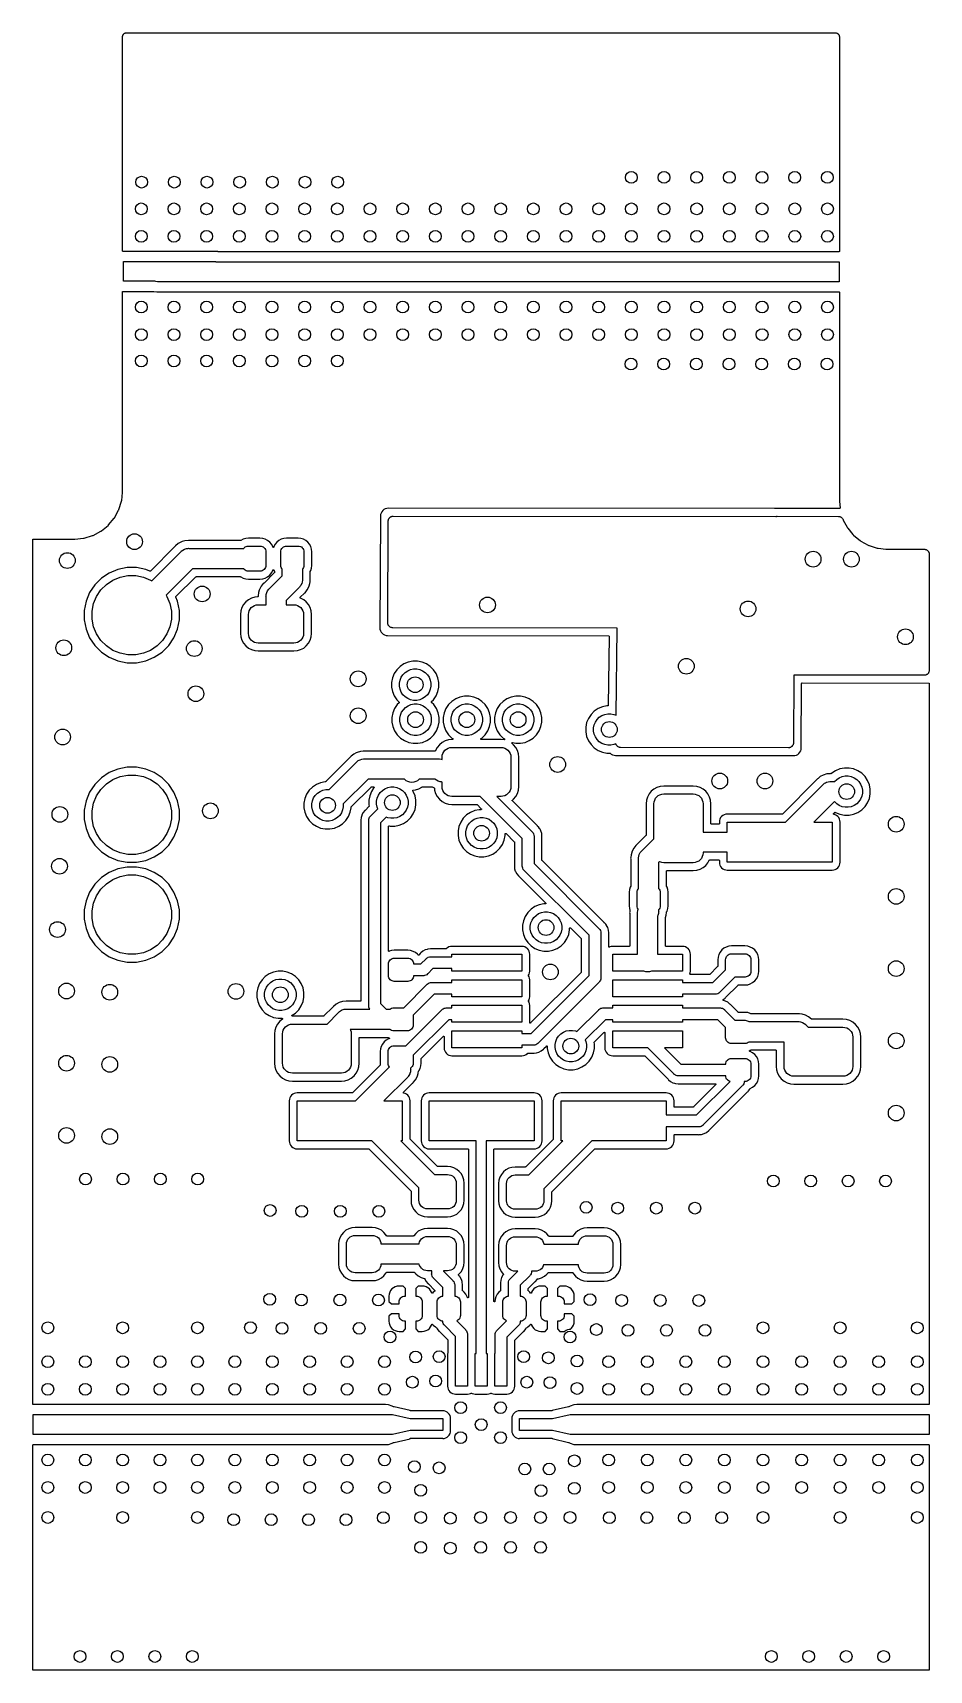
# Model space of a CAD drawing. Extents: x 5.16 to 6.06, y -3.88 to -2.24.
import ezdxf

# ---------------------------------------------------------------- set-up
doc = ezdxf.new("R2010")
doc.units = 0
doc.header["$MEASUREMENT"] = 0
doc.layers.add('BLACK', color=7, linetype='CONTINUOUS')

msp = doc.modelspace()

# ---------------------------------------------------------------- linework, layer by layer
at = {"layer": 'BLACK', "linetype": 'CONTINUOUS'}
for p, q in [((5.24722, -2.24612), (5.24726, -2.24578)), ((5.24722, -2.24615), (5.24722, -2.24612)), ((5.24722, -2.24617), (5.24722, -2.24615)), ((5.24722, -2.24618), (5.24722, -2.24617)), ((5.24722, -2.4607), (5.24722, -2.24618)), ((5.24726, -2.24578), (5.24727, -2.24578)), ((5.24727, -2.24574), (5.24728, -2.2457)), ((5.24727, -2.24578), (5.24727, -2.24574)), ((5.24728, -2.2457), (5.2473, -2.24553)), ((5.2473, -2.24552), (5.24731, -2.24548)), ((5.2473, -2.24553), (5.2473, -2.24552)), ((5.2473, -2.24552), (5.2473, -2.24552)), ((5.2473, -2.24552), (5.2473, -2.24552)), ((5.24731, -2.24546), (5.24733, -2.24538)), ((5.24731, -2.24548), (5.24731, -2.24546)), ((5.24733, -2.24536), (5.24734, -2.24535)), ((5.24733, -2.24537), (5.24733, -2.24536)), ((5.24733, -2.24538), (5.24733, -2.24537)), ((5.24734, -2.24535), (5.24749, -2.24483)), ((5.24749, -2.24482), (5.24751, -2.24478)), ((5.24749, -2.24483), (5.24749, -2.24482)), ((5.24751, -2.24477), (5.24758, -2.24459)), ((5.24751, -2.24478), (5.24751, -2.24477)), ((5.24751, -2.24477), (5.24751, -2.24477)), ((5.24758, -2.24459), (5.24759, -2.24458)), ((5.24759, -2.24458), (5.24764, -2.24445)), ((5.24759, -2.24458), (5.24759, -2.24458)), ((5.24764, -2.24445), (5.24765, -2.24442)), ((5.24764, -2.24445), (5.24764, -2.24445)), ((5.24765, -2.24442), (5.24767, -2.24439)), ((5.24767, -2.24439), (5.2477, -2.24433)), ((5.2477, -2.24433), (5.24772, -2.2443)), ((5.2477, -2.24433), (5.2477, -2.24433)), ((5.24772, -2.2443), (5.24775, -2.24426)), ((5.24775, -2.24425), (5.24791, -2.24397)), ((5.24775, -2.24426), (5.24775, -2.24425)), ((5.24791, -2.24395), (5.24793, -2.24393)), ((5.24791, -2.24396), (5.24791, -2.24395)), ((5.24791, -2.24397), (5.24791, -2.24396)), ((5.24791, -2.24396), (5.24791, -2.24396)), ((5.24793, -2.24392), (5.24796, -2.24389)), ((5.24793, -2.24393), (5.24793, -2.24392)), ((5.24796, -2.24389), (5.24798, -2.24385)), ((5.24798, -2.24385), (5.24816, -2.24364)), ((5.24816, -2.24364), (5.24819, -2.24361)), ((5.24816, -2.24364), (5.24816, -2.24364)), ((5.24819, -2.24361), (5.24832, -2.24346)), ((5.24819, -2.24361), (5.24819, -2.24361)), ((5.24832, -2.24346), (5.24833, -2.24344)), ((5.24832, -2.24346), (5.24832, -2.24346)), ((5.24833, -2.24344), (5.24835, -2.24342)), ((5.24835, -2.24342), (5.24837, -2.2434)), ((5.24837, -2.2434), (5.24838, -2.2434)), ((5.24838, -2.2434), (5.24847, -2.2433)), ((5.24838, -2.2434), (5.24838, -2.2434)), ((5.24847, -2.2433), (5.24848, -2.2433)), ((5.24848, -2.2433), (5.24849, -2.24329)), ((5.24849, -2.24329), (5.2485, -2.24328)), ((5.2485, -2.24328), (5.24876, -2.24305)), ((5.24876, -2.24305), (5.24877, -2.24305)), ((5.24877, -2.24305), (5.24879, -2.24304)), ((5.24879, -2.24304), (5.24881, -2.24302)), ((5.24881, -2.24302), (5.24895, -2.24293)), ((5.24895, -2.24293), (5.24926, -2.24274)), ((5.24895, -2.24293), (5.24895, -2.24293)), ((5.24895, -2.24293), (5.24895, -2.24293)), ((5.24895, -2.24293), (5.24895, -2.24293)), ((5.24926, -2.24273), (5.24929, -2.24271)), ((5.24926, -2.24274), (5.24926, -2.24273)), ((5.24929, -2.24271), (5.24932, -2.24269)), ((5.24932, -2.24269), (5.24933, -2.24268)), ((5.24933, -2.24268), (5.24934, -2.24268)), ((5.24934, -2.24268), (5.24957, -2.24255)), ((5.24957, -2.24255), (5.24958, -2.24255)), ((5.24958, -2.24255), (5.24959, -2.24254)), ((5.24959, -2.24254), (5.24961, -2.24253)), ((5.24961, -2.24253), (5.24974, -2.24247)), ((5.24974, -2.24247), (5.24975, -2.24247)), ((5.24975, -2.24247), (5.24977, -2.24246)), ((5.24975, -2.24247), (5.24975, -2.24247)), ((5.24975, -2.24247), (5.24975, -2.24247)), ((5.24977, -2.24246), (5.24978, -2.24246)), ((5.24978, -2.24246), (5.2498, -2.24245)), ((5.2498, -2.24245), (5.24982, -2.24244)), ((5.24982, -2.24244), (5.25005, -2.24237)), ((5.25005, -2.24237), (5.25006, -2.24237)), ((5.25006, -2.24237), (5.25011, -2.24236)), ((5.25011, -2.24236), (5.25015, -2.24235)), ((5.25015, -2.24235), (5.25016, -2.24235)), ((5.25016, -2.24235), (5.25044, -2.24227)), ((5.25044, -2.24227), (5.25045, -2.24226)), ((5.25045, -2.24226), (5.25049, -2.24226)), ((5.25049, -2.24226), (5.25053, -2.24225)), ((5.25053, -2.24225), (5.2511, -2.24218)), ((5.2511, -2.24218), (5.2511, -2.24218)), ((5.2511, -2.24218), (5.25113, -2.24218)), ((5.25113, -2.24218), (5.25116, -2.24217)), ((5.25116, -2.24217), (5.96125, -2.24217)), ((5.96125, -2.24217), (5.96125, -2.24217)), ((5.96125, -2.24217), (5.96128, -2.24218)), ((5.96128, -2.24218), (5.96131, -2.24218)), ((5.96131, -2.24218), (5.96164, -2.24222)), ((5.96164, -2.24222), (5.96165, -2.24222)), ((5.96165, -2.24222), (5.96169, -2.24223)), ((5.96169, -2.24223), (5.96172, -2.24223)), ((5.96172, -2.24223), (5.96189, -2.24225)), ((5.96189, -2.24225), (5.9619, -2.24225)), ((5.9619, -2.24225), (5.9619, -2.24225)), ((5.9619, -2.24225), (5.96191, -2.24225)), ((5.96191, -2.24225), (5.96194, -2.24226)), ((5.96194, -2.24226), (5.96196, -2.24226)), ((5.96196, -2.24226), (5.96204, -2.24228)), ((5.96204, -2.24228), (5.96205, -2.24228)), ((5.96205, -2.24228), (5.96206, -2.24229)), ((5.96206, -2.24229), (5.96207, -2.24229)), ((5.96207, -2.24229), (5.9626, -2.24244)), ((5.9626, -2.24244), (5.96261, -2.24245)), ((5.96261, -2.24245), (5.96265, -2.24246)), ((5.96265, -2.24246), (5.96265, -2.24246)), ((5.96265, -2.24246), (5.96266, -2.24247)), ((5.96266, -2.24247), (5.96284, -2.24253)), ((5.96284, -2.24253), (5.96285, -2.24254)), ((5.96285, -2.24254), (5.96285, -2.24254)), ((5.96285, -2.24254), (5.96297, -2.24259)), ((5.96297, -2.24259), (5.96298, -2.24259)), ((5.96298, -2.24259), (5.96301, -2.24261)), ((5.96301, -2.24261), (5.96304, -2.24262)), ((5.96304, -2.24262), (5.96309, -2.24265)), ((5.96309, -2.24265), (5.9631, -2.24265)), ((5.9631, -2.24265), (5.96313, -2.24268)), ((5.96313, -2.24268), (5.96316, -2.2427)), ((5.96316, -2.2427), (5.96317, -2.24271)), ((5.96317, -2.24271), (5.96346, -2.24286)), ((5.96346, -2.24286), (5.96347, -2.24286)), ((5.96347, -2.24286), (5.96347, -2.24287)), ((5.96347, -2.24287), (5.96347, -2.24287)), ((5.96347, -2.24287), (5.9635, -2.24288)), ((5.9635, -2.24288), (5.9635, -2.24288)), ((5.9635, -2.24288), (5.96354, -2.24291)), ((5.96354, -2.24291), (5.96357, -2.24293)), ((5.96357, -2.24293), (5.96378, -2.24311)), ((5.96378, -2.24311), (5.96379, -2.24311)), ((5.96379, -2.24311), (5.96382, -2.24315)), ((5.96382, -2.24315), (5.96382, -2.24315)), ((5.96382, -2.24315), (5.96396, -2.24327)), ((5.96396, -2.24327), (5.96397, -2.24327)), ((5.96397, -2.24327), (5.96398, -2.24329)), ((5.96398, -2.24329), (5.964, -2.2433)), ((5.964, -2.2433), (5.96402, -2.24332)), ((5.96402, -2.24332), (5.96403, -2.24333)), ((5.96403, -2.24333), (5.96412, -2.24342)), ((5.96412, -2.24342), (5.96413, -2.24343)), ((5.96413, -2.24343), (5.96414, -2.24344)), ((5.96414, -2.24344), (5.96415, -2.24345)), ((5.96415, -2.24345), (5.96437, -2.24372)), ((5.96437, -2.24372), (5.96438, -2.24372)), ((5.96438, -2.24372), (5.96439, -2.24375)), ((5.96439, -2.24375), (5.96441, -2.24377)), ((5.96441, -2.24377), (5.96449, -2.2439)), ((5.96449, -2.2439), (5.9645, -2.2439)), ((5.9645, -2.2439), (5.9645, -2.2439)), ((5.9645, -2.2439), (5.96469, -2.24421)), ((5.96469, -2.24421), (5.96469, -2.24422)), ((5.96469, -2.24422), (5.96472, -2.24425)), ((5.96472, -2.24425), (5.96474, -2.24428)), ((5.96474, -2.24428), (5.96474, -2.24429)), ((5.96474, -2.24429), (5.96475, -2.2443)), ((5.96475, -2.2443), (5.96487, -2.24452)), ((5.96487, -2.24452), (5.96488, -2.24453)), ((5.96488, -2.24453), (5.96488, -2.24454)), ((5.96488, -2.24454), (5.96489, -2.24456)), ((5.96489, -2.24456), (5.96495, -2.24469)), ((5.96495, -2.24469), (5.96495, -2.2447)), ((5.96495, -2.2447), (5.96495, -2.2447)), ((5.96495, -2.2447), (5.96495, -2.2447)), ((5.96495, -2.2447), (5.96496, -2.24472)), ((5.96496, -2.24472), (5.96497, -2.24473)), ((5.96497, -2.24473), (5.96497, -2.24475)), ((5.96497, -2.24475), (5.96498, -2.24477)), ((5.96498, -2.24477), (5.96505, -2.24501)), ((5.96505, -2.24501), (5.96506, -2.24501)), ((5.96506, -2.24501), (5.96506, -2.24506)), ((5.96506, -2.24506), (5.96507, -2.2451)), ((5.96507, -2.2451), (5.96507, -2.24511)), ((5.96507, -2.24511), (5.96516, -2.2454)), ((5.96516, -2.2454), (5.96516, -2.2454)), ((5.96516, -2.2454), (5.96517, -2.24544)), ((5.96517, -2.24544), (5.96518, -2.24548)), ((5.96518, -2.24548), (5.96525, -2.24605)), ((5.96525, -2.24605), (5.96525, -2.24606)), ((5.96525, -2.24606), (5.96525, -2.24608)), ((5.96525, -2.24608), (5.96525, -2.24611)), ((5.96525, -2.24611), (5.96525, -2.46107)), ((5.24722, -2.46072), (5.24722, -2.4607)), ((5.24722, -2.46075), (5.24722, -2.46072)), ((5.24723, -2.46077), (5.24722, -2.46075)), ((5.24723, -2.4608), (5.24723, -2.46077)), ((5.24724, -2.46082), (5.24723, -2.4608)), ((5.24724, -2.46084), (5.24724, -2.46082)), ((5.24725, -2.46087), (5.24724, -2.46084)), ((5.24726, -2.46089), (5.24725, -2.46087)), ((5.24727, -2.46091), (5.24726, -2.46089)), ((5.24728, -2.46093), (5.24727, -2.46091)), ((5.24729, -2.46095), (5.24728, -2.46093)), ((5.2473, -2.46098), (5.24729, -2.46095)), ((5.24732, -2.461), (5.2473, -2.46098)), ((5.24733, -2.46101), (5.24732, -2.461)), ((5.24735, -2.46103), (5.24733, -2.46101)), ((5.24737, -2.46105), (5.24735, -2.46103)), ((5.24738, -2.46107), (5.24737, -2.46105)), ((5.2474, -2.46108), (5.24738, -2.46107)), ((5.24742, -2.4611), (5.2474, -2.46108)), ((5.24744, -2.46112), (5.24742, -2.4611)), ((5.24746, -2.46113), (5.24744, -2.46112)), ((5.24748, -2.46114), (5.24746, -2.46113)), ((5.24751, -2.46115), (5.24748, -2.46114)), ((5.24753, -2.46116), (5.24751, -2.46115)), ((5.24755, -2.46117), (5.24753, -2.46116)), ((5.24757, -2.46118), (5.24755, -2.46117)), ((5.2476, -2.46118), (5.24757, -2.46118)), ((5.24762, -2.46119), (5.2476, -2.46118)), ((5.24764, -2.46119), (5.24762, -2.46119)), ((5.24767, -2.4612), (5.24764, -2.46119)), ((5.24769, -2.4612), (5.24767, -2.4612)), ((5.24772, -2.4612), (5.24769, -2.4612)), ((5.24774, -2.4612), (5.24772, -2.4612)), ((5.24777, -2.4612), (5.24774, -2.4612)), ((5.24799, -2.46118), (5.24777, -2.4612)), ((5.24777, -2.4612), (5.24777, -2.4612)), ((5.24797, -2.49123), (5.24797, -2.47123)), ((5.24797, -2.47123), (5.34049, -2.47123)), ((5.34046, -2.46118), (5.24799, -2.46118)), ((5.34245, -2.46137), (5.34046, -2.46118)), ((5.34049, -2.47123), (5.34049, -2.47158)), ((5.34049, -2.47158), (5.906, -2.47158)), ((5.34307, -2.46156), (5.34245, -2.46137)), ((5.34309, -2.46157), (5.34307, -2.46156)), ((5.34311, -2.46157), (5.34309, -2.46157)), ((5.34314, -2.46157), (5.34311, -2.46157)), ((5.34316, -2.46158), (5.34314, -2.46157)), ((5.34319, -2.46158), (5.34316, -2.46158)), ((5.34321, -2.46158), (5.34319, -2.46158)), ((5.87246, -2.46158), (5.34321, -2.46158)), ((5.34321, -2.46158), (5.34321, -2.46158)), ((5.87248, -2.46158), (5.87246, -2.46158)), ((5.8725, -2.46158), (5.87248, -2.46158)), ((5.87251, -2.46158), (5.8725, -2.46158)), ((5.8726, -2.46157), (5.87251, -2.46158)), ((5.96475, -2.46157), (5.8726, -2.46157)), ((5.906, -2.47158), (5.9064, -2.47162)), ((5.9064, -2.47162), (5.96509, -2.47162)), ((5.9648, -2.46157), (5.96475, -2.46157)), ((5.96484, -2.46156), (5.9648, -2.46157)), ((5.96485, -2.46156), (5.96484, -2.46156)), ((5.96489, -2.46155), (5.96485, -2.46156)), ((5.96485, -2.46156), (5.96485, -2.46156)), ((5.96494, -2.46153), (5.96489, -2.46155)), ((5.96498, -2.46151), (5.96494, -2.46153)), ((5.96494, -2.46153), (5.96494, -2.46153)), ((5.96494, -2.46153), (5.96494, -2.46153)), ((5.96503, -2.46149), (5.96498, -2.46151)), ((5.96506, -2.46146), (5.96503, -2.46149)), ((5.96503, -2.46149), (5.96503, -2.46149)), ((5.96503, -2.46149), (5.96503, -2.46149)), ((5.9651, -2.46143), (5.96506, -2.46146)), ((5.96509, -2.47162), (5.96509, -2.49162)), ((5.96513, -2.46139), (5.9651, -2.46143)), ((5.9651, -2.46143), (5.9651, -2.46143)), ((5.9651, -2.46143), (5.9651, -2.46143)), ((5.96516, -2.46135), (5.96513, -2.46139)), ((5.96517, -2.46135), (5.96516, -2.46135)), ((5.96519, -2.46131), (5.96517, -2.46135)), ((5.96517, -2.46135), (5.96517, -2.46135)), ((5.96521, -2.46127), (5.96519, -2.46131)), ((5.96523, -2.46122), (5.96521, -2.46126)), ((5.96521, -2.46126), (5.96521, -2.46127)), ((5.96521, -2.46127), (5.96521, -2.46127)), ((5.96524, -2.46117), (5.96523, -2.46122)), ((5.96525, -2.46112), (5.96524, -2.46117)), ((5.96524, -2.46117), (5.96524, -2.46117)), ((5.96524, -2.46117), (5.96524, -2.46117)), ((5.96525, -2.46107), (5.96525, -2.46108)), ((5.96525, -2.46108), (5.96525, -2.46112)), ((5.27966, -2.49123), (5.24797, -2.49123)), ((5.28061, -2.49152), (5.27966, -2.49123)), ((5.28208, -2.49166), (5.28061, -2.49152)), ((5.906, -2.49166), (5.28208, -2.49166)), ((5.9064, -2.49162), (5.906, -2.49166)), ((5.96509, -2.49162), (5.9064, -2.49162)), ((5.24722, -2.5017), (5.24723, -2.50168)), ((5.24722, -2.50173), (5.24722, -2.5017)), ((5.24722, -2.50175), (5.24722, -2.50173)), ((5.24722, -2.50176), (5.24722, -2.50175)), ((5.24722, -2.70201), (5.24722, -2.50176)), ((5.24723, -2.50165), (5.24724, -2.50163)), ((5.24723, -2.50168), (5.24723, -2.50165)), ((5.24724, -2.50161), (5.24725, -2.50158)), ((5.24724, -2.50163), (5.24724, -2.50161)), ((5.24725, -2.50158), (5.24726, -2.50156)), ((5.24726, -2.50156), (5.24727, -2.50154)), ((5.24727, -2.50154), (5.24728, -2.50152)), ((5.24728, -2.50152), (5.2473, -2.5015)), ((5.2473, -2.5015), (5.24731, -2.50147)), ((5.24731, -2.50147), (5.24732, -2.50146)), ((5.24732, -2.50146), (5.24734, -2.50144)), ((5.24734, -2.50144), (5.24735, -2.50142)), ((5.24735, -2.50142), (5.24737, -2.5014)), ((5.24737, -2.5014), (5.24739, -2.50138)), ((5.24739, -2.50138), (5.24741, -2.50137)), ((5.24741, -2.50137), (5.24743, -2.50135)), ((5.24743, -2.50135), (5.24745, -2.50134)), ((5.24745, -2.50134), (5.24747, -2.50133)), ((5.24747, -2.50133), (5.24749, -2.50131)), ((5.24749, -2.50131), (5.24751, -2.5013)), ((5.24751, -2.5013), (5.24753, -2.50129)), ((5.24753, -2.50129), (5.24756, -2.50128)), ((5.24756, -2.50128), (5.24758, -2.50128)), ((5.24758, -2.50128), (5.2476, -2.50127)), ((5.2476, -2.50127), (5.24763, -2.50126)), ((5.24763, -2.50126), (5.24765, -2.50126)), ((5.24765, -2.50126), (5.24767, -2.50126)), ((5.24767, -2.50126), (5.2477, -2.50126)), ((5.2477, -2.50126), (5.24773, -2.50125)), ((5.24773, -2.50125), (5.24775, -2.50126)), ((5.24775, -2.50126), (5.24777, -2.50126)), ((5.24777, -2.50126), (5.24799, -2.50128)), ((5.24799, -2.50128), (5.27827, -2.50128)), ((5.27827, -2.50128), (5.27828, -2.50128)), ((5.27828, -2.50128), (5.2783, -2.50128)), ((5.2783, -2.50128), (5.27832, -2.50128)), ((5.27832, -2.50128), (5.27834, -2.50129)), ((5.27834, -2.50129), (5.27837, -2.50129)), ((5.27837, -2.50129), (5.27839, -2.5013)), ((5.27839, -2.5013), (5.27841, -2.5013)), ((5.27841, -2.5013), (5.27865, -2.50137)), ((5.27865, -2.50137), (5.28159, -2.50166)), ((5.28159, -2.50166), (5.87246, -2.50166)), ((5.87246, -2.50166), (5.87247, -2.50166)), ((5.87247, -2.50166), (5.87249, -2.50166)), ((5.87249, -2.50166), (5.87251, -2.50166)), ((5.87251, -2.50166), (5.8726, -2.50167)), ((5.8726, -2.50167), (5.96475, -2.50167)), ((5.96475, -2.50167), (5.96476, -2.50167)), ((5.96475, -2.50167), (5.96475, -2.50167)), ((5.96476, -2.50167), (5.9648, -2.50168)), ((5.9648, -2.50168), (5.96485, -2.50168)), ((5.96485, -2.50168), (5.96485, -2.50168)), ((5.96485, -2.50168), (5.96485, -2.50168)), ((5.96485, -2.50168), (5.9649, -2.5017)), ((5.9649, -2.5017), (5.96494, -2.50171)), ((5.96494, -2.50171), (5.96495, -2.50171)), ((5.96495, -2.50171), (5.96495, -2.50171)), ((5.96495, -2.50171), (5.96499, -2.50174)), ((5.96499, -2.50174), (5.96503, -2.50176)), ((5.96503, -2.50176), (5.96503, -2.50176)), ((5.96503, -2.50176), (5.96503, -2.50176)), ((5.96503, -2.50176), (5.96507, -2.50179)), ((5.96507, -2.50179), (5.96511, -2.50182)), ((5.96511, -2.50182), (5.96511, -2.50182)), ((5.96511, -2.50182), (5.96511, -2.50182)), ((5.96511, -2.50182), (5.96514, -2.50186)), ((5.96514, -2.50186), (5.96517, -2.5019)), ((5.96517, -2.5019), (5.96517, -2.5019)), ((5.96517, -2.5019), (5.96517, -2.5019)), ((5.96517, -2.5019), (5.96519, -2.50194)), ((5.96519, -2.50194), (5.96521, -2.50198)), ((5.96521, -2.50198), (5.96522, -2.50199)), ((5.96522, -2.50199), (5.96522, -2.50199)), ((5.96522, -2.50199), (5.96523, -2.50203)), ((5.96523, -2.50203), (5.96524, -2.50208)), ((5.96524, -2.50208), (5.96524, -2.50208)), ((5.96524, -2.50208), (5.96524, -2.50208)), ((5.96524, -2.50208), (5.96525, -2.50213)), ((5.96525, -2.50213), (5.96525, -2.50217)), ((5.96525, -2.50217), (5.96525, -2.71125)), ((5.24629, -2.71079), (5.24715, -2.70265)), ((5.24715, -2.70265), (5.24716, -2.70264)), ((5.24716, -2.70262), (5.24722, -2.70201)), ((5.24716, -2.70264), (5.24716, -2.70262)), ((5.23918, -2.72804), (5.24327, -2.72049)), ((5.24327, -2.72049), (5.24342, -2.72014)), ((5.24342, -2.72014), (5.24357, -2.71979)), ((5.24342, -2.72014), (5.24342, -2.72014)), ((5.24357, -2.71979), (5.24358, -2.71976)), ((5.24358, -2.71976), (5.24613, -2.71157)), ((5.24613, -2.71157), (5.2462, -2.7112)), ((5.2462, -2.7112), (5.24621, -2.71119)), ((5.24621, -2.71119), (5.24629, -2.71082)), ((5.24629, -2.71082), (5.24629, -2.71079)), ((5.50607, -2.72345), (5.50562, -2.72493)), ((5.50681, -2.7221), (5.50607, -2.72345)), ((5.50779, -2.72091), (5.50681, -2.7221)), ((5.50899, -2.71994), (5.50779, -2.72091)), ((5.51036, -2.71922), (5.50899, -2.71994)), ((5.51184, -2.71878), (5.51036, -2.71922)), ((5.51336, -2.71863), (5.51184, -2.71878)), ((5.90034, -2.71889), (5.51336, -2.71863)), ((5.90036, -2.71889), (5.90034, -2.71889)), ((5.90038, -2.71889), (5.90036, -2.71889)), ((5.90039, -2.71889), (5.90038, -2.71889)), ((5.90184, -2.71875), (5.90039, -2.71889)), ((5.96538, -2.71884), (5.90184, -2.71875)), ((5.96525, -2.71125), (5.96525, -2.71153)), ((5.96525, -2.71153), (5.96527, -2.7117)), ((5.96527, -2.7117), (5.96527, -2.71171)), ((5.96527, -2.71171), (5.96527, -2.71173)), ((5.96527, -2.71173), (5.96527, -2.71175)), ((5.96527, -2.71175), (5.96527, -2.71192)), ((5.96527, -2.71192), (5.96527, -2.71196)), ((5.96527, -2.71196), (5.96588, -2.71829)), ((5.96541, -2.71884), (5.96538, -2.71884)), ((5.96543, -2.71884), (5.96541, -2.71884)), ((5.96546, -2.71884), (5.96543, -2.71884)), ((5.96548, -2.71883), (5.96546, -2.71884)), ((5.9655, -2.71883), (5.96548, -2.71883)), ((5.96553, -2.71882), (5.9655, -2.71883)), ((5.96555, -2.71881), (5.96553, -2.71882)), ((5.96558, -2.7188), (5.96555, -2.71881)), ((5.9656, -2.71879), (5.96558, -2.7188)), ((5.96562, -2.71879), (5.9656, -2.71879)), ((5.96564, -2.71877), (5.96562, -2.71879)), ((5.96566, -2.71876), (5.96564, -2.71877)), ((5.96568, -2.71874), (5.96566, -2.71876)), ((5.9657, -2.71873), (5.96568, -2.71874)), ((5.96572, -2.71871), (5.9657, -2.71873)), ((5.96574, -2.7187), (5.96572, -2.71871)), ((5.96575, -2.71868), (5.96574, -2.7187)), ((5.96577, -2.71866), (5.96575, -2.71868)), ((5.96578, -2.71864), (5.96577, -2.71866)), ((5.9658, -2.71862), (5.96578, -2.71864)), ((5.96581, -2.7186), (5.9658, -2.71862)), ((5.96582, -2.71858), (5.96581, -2.7186)), ((5.96583, -2.71856), (5.96582, -2.71858)), ((5.96585, -2.71854), (5.96583, -2.71856)), ((5.96586, -2.71849), (5.96585, -2.71851)), ((5.96585, -2.71851), (5.96585, -2.71854)), ((5.96587, -2.71847), (5.96586, -2.71849)), ((5.96588, -2.71844), (5.96587, -2.71847)), ((5.96588, -2.71829), (5.96588, -2.7183)), ((5.96588, -2.7183), (5.96588, -2.71832)), ((5.96588, -2.71832), (5.96589, -2.71834)), ((5.96589, -2.71834), (5.96588, -2.71837)), ((5.96588, -2.71837), (5.96588, -2.7184)), ((5.96588, -2.7184), (5.96588, -2.71842)), ((5.96588, -2.71842), (5.96588, -2.71844)), ((5.22604, -2.74127), (5.23269, -2.73585)), ((5.23269, -2.73585), (5.23296, -2.73559)), ((5.23296, -2.73559), (5.23297, -2.73558)), ((5.23297, -2.73558), (5.23324, -2.73532)), ((5.23324, -2.73532), (5.23326, -2.7353)), ((5.23326, -2.7353), (5.23874, -2.72869)), ((5.23874, -2.72869), (5.23895, -2.72838)), ((5.23895, -2.72837), (5.23917, -2.72806)), ((5.23895, -2.72838), (5.23895, -2.72837)), ((5.23917, -2.72806), (5.23918, -2.72804)), ((5.50546, -2.72649), (5.50486, -2.83825)), ((5.50562, -2.72493), (5.50546, -2.72649)), ((5.51276, -2.8333), (5.5133, -2.73148)), ((5.5133, -2.73141), (5.51336, -2.73095)), ((5.5133, -2.73147), (5.5133, -2.73141)), ((5.5133, -2.73148), (5.5133, -2.73147)), ((5.5133, -2.73147), (5.5133, -2.73147)), ((5.5133, -2.73147), (5.5133, -2.73147)), ((5.51336, -2.73095), (5.51341, -2.7305)), ((5.51341, -2.73047), (5.51342, -2.73044)), ((5.51341, -2.7305), (5.51341, -2.73047)), ((5.51342, -2.73044), (5.51356, -2.73001)), ((5.51356, -2.73001), (5.51369, -2.72957)), ((5.51369, -2.72957), (5.51371, -2.72954)), ((5.51371, -2.72954), (5.51372, -2.72951)), ((5.51372, -2.72951), (5.51394, -2.72911)), ((5.51394, -2.72911), (5.51416, -2.72871)), ((5.51416, -2.72871), (5.51418, -2.72869)), ((5.51418, -2.72869), (5.51419, -2.72866)), ((5.51419, -2.72866), (5.51449, -2.72831)), ((5.51449, -2.72831), (5.51478, -2.72796)), ((5.51478, -2.72796), (5.5148, -2.72794)), ((5.5148, -2.72794), (5.51482, -2.72792)), ((5.51482, -2.72792), (5.51518, -2.72763)), ((5.51518, -2.72763), (5.51554, -2.72734)), ((5.51554, -2.72734), (5.51556, -2.72733)), ((5.51556, -2.72733), (5.51559, -2.72731)), ((5.51559, -2.72731), (5.516, -2.7271)), ((5.516, -2.7271), (5.5164, -2.72688)), ((5.5164, -2.72688), (5.51643, -2.72687)), ((5.51643, -2.72687), (5.51645, -2.72686)), ((5.51645, -2.72686), (5.51689, -2.72673)), ((5.51689, -2.72673), (5.51733, -2.7266)), ((5.51733, -2.7266), (5.51736, -2.7266)), ((5.51736, -2.7266), (5.51739, -2.72659)), ((5.51739, -2.72659), (5.51785, -2.72655)), ((5.51785, -2.72655), (5.51831, -2.72651)), ((5.51831, -2.72651), (5.90156, -2.72677)), ((5.90156, -2.72677), (5.90193, -2.72673)), ((5.90193, -2.72673), (5.90196, -2.72672)), ((5.90196, -2.72672), (5.90223, -2.7267)), ((5.90223, -2.7267), (5.9025, -2.72665)), ((5.9025, -2.72665), (5.90271, -2.72665)), ((5.90271, -2.72665), (5.90293, -2.72663)), ((5.90293, -2.72663), (5.96426, -2.72671)), ((5.96426, -2.72671), (5.96433, -2.72672)), ((5.96433, -2.72672), (5.96434, -2.72672)), ((5.96434, -2.72672), (5.96436, -2.72672)), ((5.96436, -2.72672), (5.96483, -2.72677)), ((5.96483, -2.72677), (5.9653, -2.72683)), ((5.9653, -2.72683), (5.96531, -2.72683)), ((5.96531, -2.72683), (5.96533, -2.72683)), ((5.96533, -2.72683), (5.96577, -2.72698)), ((5.96577, -2.72698), (5.96623, -2.72712)), ((5.96623, -2.72712), (5.96624, -2.72713)), ((5.96624, -2.72713), (5.96626, -2.72713)), ((5.96626, -2.72713), (5.96667, -2.72736)), ((5.96667, -2.72736), (5.96708, -2.72759)), ((5.96708, -2.72759), (5.96709, -2.7276)), ((5.96709, -2.7276), (5.96711, -2.72761)), ((5.96711, -2.72761), (5.96747, -2.72792)), ((5.96747, -2.72792), (5.96783, -2.72822)), ((5.96783, -2.72822), (5.96784, -2.72823)), ((5.96784, -2.72823), (5.96785, -2.72825)), ((5.96785, -2.72825), (5.96814, -2.72861)), ((5.96814, -2.72861), (5.96844, -2.72898)), ((5.96844, -2.72898), (5.96845, -2.729)), ((5.96845, -2.729), (5.96846, -2.72901)), ((5.96846, -2.72901), (5.96867, -2.72943)), ((5.96867, -2.72943), (5.96889, -2.72985)), ((5.96889, -2.72985), (5.96889, -2.72986)), ((5.96889, -2.72986), (5.9689, -2.72988)), ((5.9689, -2.72988), (5.9691, -2.73037)), ((5.9691, -2.73037), (5.97294, -2.73761)), ((5.97294, -2.73761), (5.97325, -2.73808)), ((5.97325, -2.73808), (5.97329, -2.73814)), ((5.97329, -2.73814), (5.97329, -2.73814)), ((5.97329, -2.73814), (5.97358, -2.7386)), ((5.97358, -2.7386), (5.97875, -2.74495)), ((5.15722, -2.74999), (5.15723, -2.74995)), ((5.15722, -3.61619), (5.15722, -2.74999)), ((5.15722, -2.74999), (5.15722, -2.74999)), ((5.15722, -2.74999), (5.15722, -2.74999)), ((5.15723, -2.74989), (5.15725, -2.74985)), ((5.15723, -2.7499), (5.15723, -2.74989)), ((5.15723, -2.74995), (5.15723, -2.7499)), ((5.15723, -2.7499), (5.15723, -2.7499)), ((5.15725, -2.74985), (5.15726, -2.7498)), ((5.15726, -2.7498), (5.15728, -2.74976)), ((5.15726, -2.7498), (5.15726, -2.7498)), ((5.15726, -2.7498), (5.15726, -2.7498)), ((5.15728, -2.74976), (5.15731, -2.74972)), ((5.15731, -2.74971), (5.15734, -2.74968)), ((5.15731, -2.74972), (5.15731, -2.74971)), ((5.15731, -2.74972), (5.15731, -2.74972)), ((5.15734, -2.74968), (5.15737, -2.74964)), ((5.15737, -2.74964), (5.15741, -2.74961)), ((5.15737, -2.74964), (5.15737, -2.74964)), ((5.15737, -2.74964), (5.15737, -2.74964)), ((5.15741, -2.74961), (5.15745, -2.74958)), ((5.15745, -2.74958), (5.15749, -2.74956)), ((5.15745, -2.74958), (5.15745, -2.74958)), ((5.15745, -2.74958), (5.15745, -2.74958)), ((5.15749, -2.74956), (5.15753, -2.74953)), ((5.15753, -2.74953), (5.15758, -2.74952)), ((5.15753, -2.74953), (5.15753, -2.74953)), ((5.15753, -2.74953), (5.15753, -2.74953)), ((5.15758, -2.74952), (5.15763, -2.74951)), ((5.15763, -2.74951), (5.15763, -2.7495)), ((5.15763, -2.7495), (5.15768, -2.7495)), ((5.15763, -2.74951), (5.15763, -2.74951)), ((5.15768, -2.7495), (5.15772, -2.7495)), ((5.15772, -2.7495), (5.19882, -2.74949)), ((5.19882, -2.74949), (5.19882, -2.74949)), ((5.19882, -2.74949), (5.1991, -2.7495)), ((5.1991, -2.7495), (5.19927, -2.74948)), ((5.19927, -2.74948), (5.19928, -2.74948)), ((5.19928, -2.74948), (5.1993, -2.74948)), ((5.1993, -2.74948), (5.19932, -2.74948)), ((5.19932, -2.74948), (5.19949, -2.74948)), ((5.19949, -2.74948), (5.19953, -2.74948)), ((5.19953, -2.74948), (5.20806, -2.74865)), ((5.19953, -2.74948), (5.19953, -2.74948)), ((5.20806, -2.74865), (5.20843, -2.74858)), ((5.20843, -2.74858), (5.20844, -2.74858)), ((5.20844, -2.74858), (5.20881, -2.74851)), ((5.20844, -2.74858), (5.20844, -2.74858)), ((5.20881, -2.74851), (5.20884, -2.7485)), ((5.20884, -2.7485), (5.21706, -2.74603)), ((5.21706, -2.74603), (5.21741, -2.74588)), ((5.21741, -2.74588), (5.21742, -2.74588)), ((5.21742, -2.74588), (5.21777, -2.74574)), ((5.21777, -2.74574), (5.2178, -2.74573)), ((5.2178, -2.74573), (5.22538, -2.74171)), ((5.22538, -2.74171), (5.22569, -2.7415)), ((5.22569, -2.7415), (5.2257, -2.74149)), ((5.2257, -2.74149), (5.22601, -2.74129)), ((5.2257, -2.74149), (5.2257, -2.74149)), ((5.22601, -2.74129), (5.22604, -2.74127)), ((5.22604, -2.74127), (5.22604, -2.74127)), ((5.30026, -2.75616), (5.29971, -2.75683)), ((5.30302, -2.75389), (5.30026, -2.75616)), ((5.30616, -2.75221), (5.30302, -2.75389)), ((5.30683, -2.75201), (5.30616, -2.75221)), ((5.30958, -2.75118), (5.30683, -2.75201)), ((5.31313, -2.75083), (5.30958, -2.75118)), ((5.31399, -2.75091), (5.31313, -2.75083)), ((5.31401, -2.75091), (5.31399, -2.75091)), ((5.31403, -2.75091), (5.31401, -2.75091)), ((5.31404, -2.75091), (5.31403, -2.75091)), ((5.36536, -2.75091), (5.31404, -2.75091)), ((5.36538, -2.75091), (5.36536, -2.75091)), ((5.3654, -2.75091), (5.36538, -2.75091)), ((5.36543, -2.75091), (5.3654, -2.75091)), ((5.36545, -2.7509), (5.36543, -2.75091)), ((5.36547, -2.7509), (5.36545, -2.7509)), ((5.3655, -2.75089), (5.36547, -2.7509)), ((5.36552, -2.75088), (5.3655, -2.75089)), ((5.36555, -2.75088), (5.36552, -2.75088)), ((5.36557, -2.75087), (5.36555, -2.75088)), ((5.36559, -2.75086), (5.36557, -2.75087)), ((5.3656, -2.75085), (5.36559, -2.75086)), ((5.36801, -2.74956), (5.3656, -2.75085)), ((5.37059, -2.74878), (5.36801, -2.74956)), ((5.37329, -2.74851), (5.37059, -2.74878)), ((5.38485, -2.74851), (5.37329, -2.74851)), ((5.38755, -2.74878), (5.38485, -2.74851)), ((5.39013, -2.74956), (5.38755, -2.74878)), ((5.3925, -2.75083), (5.39013, -2.74956)), ((5.39458, -2.75253), (5.3925, -2.75083)), ((5.39629, -2.75461), (5.39458, -2.75253)), ((5.39755, -2.75698), (5.39629, -2.75461)), ((5.40005, -2.75461), (5.39878, -2.75698)), ((5.40175, -2.75253), (5.40005, -2.75461)), ((5.40383, -2.75083), (5.40175, -2.75253)), ((5.4062, -2.74956), (5.40383, -2.75083)), ((5.40878, -2.74878), (5.4062, -2.74956)), ((5.41148, -2.74851), (5.40878, -2.74878)), ((5.42304, -2.74851), (5.41148, -2.74851)), ((5.42574, -2.74878), (5.42304, -2.74851)), ((5.42832, -2.74956), (5.42574, -2.74878)), ((5.43069, -2.75083), (5.42832, -2.74956)), ((5.43277, -2.75253), (5.43069, -2.75083)), ((5.43447, -2.75461), (5.43277, -2.75253)), ((5.43574, -2.75698), (5.43447, -2.75461)), ((5.97875, -2.74495), (5.97915, -2.74536)), ((5.97915, -2.74536), (5.9792, -2.74541)), ((5.9792, -2.74541), (5.9792, -2.74541)), ((5.9792, -2.74541), (5.97957, -2.74579)), ((5.97957, -2.74579), (5.98589, -2.75103)), ((5.98589, -2.75103), (5.98635, -2.75134)), ((5.98635, -2.75134), (5.98641, -2.75138)), ((5.98641, -2.75138), (5.98641, -2.75138)), ((5.98641, -2.75138), (5.98685, -2.75169)), ((5.98685, -2.75169), (5.99406, -2.7556)), ((5.99406, -2.7556), (5.99458, -2.75582)), ((5.99458, -2.75582), (5.99465, -2.75584)), ((5.99465, -2.75584), (5.99465, -2.75584)), ((5.99465, -2.75584), (5.99465, -2.75584)), ((5.99465, -2.75584), (5.99514, -2.75606)), ((5.99514, -2.75606), (6.00297, -2.75849)), ((5.29967, -2.75686), (5.27502, -2.78152)), ((5.27642, -2.79125), (5.30553, -2.76214)), ((5.29969, -2.75685), (5.29967, -2.75686)), ((5.2997, -2.75683), (5.29969, -2.75685)), ((5.29971, -2.75683), (5.2997, -2.75683)), ((5.30553, -2.76214), (5.30585, -2.76175)), ((5.30585, -2.76175), (5.30741, -2.76047)), ((5.30741, -2.76047), (5.30919, -2.75952)), ((5.30919, -2.75952), (5.31112, -2.75894)), ((5.31112, -2.75894), (5.31262, -2.75879)), ((5.31262, -2.75879), (5.31313, -2.75874)), ((5.31262, -2.75879), (5.31262, -2.75879)), ((5.31313, -2.75874), (5.31363, -2.75879)), ((5.31363, -2.75879), (5.36862, -2.75879)), ((5.36862, -2.75879), (5.36916, -2.75813)), ((5.36916, -2.75813), (5.37004, -2.7574)), ((5.37004, -2.7574), (5.37104, -2.75687)), ((5.37104, -2.75687), (5.37213, -2.75654)), ((5.37213, -2.75654), (5.37326, -2.75643)), ((5.37326, -2.75643), (5.38488, -2.75643)), ((5.38488, -2.75643), (5.38601, -2.75654)), ((5.38601, -2.75654), (5.3871, -2.75687)), ((5.3871, -2.75687), (5.3881, -2.7574)), ((5.3881, -2.7574), (5.38898, -2.75813)), ((5.38898, -2.75813), (5.38971, -2.75901)), ((5.38971, -2.75901), (5.39024, -2.76001)), ((5.39024, -2.76001), (5.39057, -2.7611)), ((5.39057, -2.7611), (5.39069, -2.76223)), ((5.39069, -2.76223), (5.39069, -2.77581)), ((5.39769, -2.75742), (5.39755, -2.75698)), ((5.3977, -2.75746), (5.39769, -2.75742)), ((5.39772, -2.75751), (5.3977, -2.75746)), ((5.39775, -2.75756), (5.39772, -2.75751)), ((5.39772, -2.75751), (5.39772, -2.75751)), ((5.39772, -2.75751), (5.39772, -2.75751)), ((5.39778, -2.75759), (5.39775, -2.75756)), ((5.39782, -2.75763), (5.39778, -2.75759)), ((5.39778, -2.75759), (5.39778, -2.75759)), ((5.39778, -2.75759), (5.39778, -2.75759)), ((5.39785, -2.75766), (5.39782, -2.75763)), ((5.39788, -2.75769), (5.39785, -2.75766)), ((5.39785, -2.75766), (5.39785, -2.75766)), ((5.39785, -2.75766), (5.39785, -2.75766)), ((5.39793, -2.75771), (5.39788, -2.75769)), ((5.39796, -2.75773), (5.39793, -2.75771)), ((5.39793, -2.75771), (5.39793, -2.75771)), ((5.39793, -2.75771), (5.39793, -2.75771)), ((5.39802, -2.75775), (5.39796, -2.75773)), ((5.39806, -2.75776), (5.39802, -2.75775)), ((5.39802, -2.75775), (5.39802, -2.75775)), ((5.39802, -2.75775), (5.39802, -2.75775)), ((5.39811, -2.75777), (5.39806, -2.75776)), ((5.39817, -2.75777), (5.39811, -2.75777)), ((5.39811, -2.75777), (5.39811, -2.75777)), ((5.39811, -2.75777), (5.39811, -2.75777)), ((5.39821, -2.75777), (5.39817, -2.75777)), ((5.39826, -2.75776), (5.39821, -2.75777)), ((5.39821, -2.75777), (5.39821, -2.75777)), ((5.39821, -2.75777), (5.39821, -2.75777)), ((5.39831, -2.75775), (5.39826, -2.75776)), ((5.39836, -2.75773), (5.39831, -2.75775)), ((5.39831, -2.75775), (5.39831, -2.75775)), ((5.39831, -2.75775), (5.39831, -2.75775)), ((5.3984, -2.75772), (5.39836, -2.75773)), ((5.39844, -2.75769), (5.3984, -2.75772)), ((5.3984, -2.75772), (5.3984, -2.75772)), ((5.3984, -2.75772), (5.3984, -2.75772)), ((5.39848, -2.75766), (5.39844, -2.75769)), ((5.39851, -2.75763), (5.39848, -2.75766)), ((5.39848, -2.75766), (5.39848, -2.75766)), ((5.39848, -2.75766), (5.39848, -2.75766)), ((5.39855, -2.7576), (5.39851, -2.75763)), ((5.39858, -2.75755), (5.39855, -2.75759)), ((5.39855, -2.75759), (5.39855, -2.75759)), ((5.39855, -2.75759), (5.39855, -2.7576)), ((5.39861, -2.75751), (5.39858, -2.75755)), ((5.39863, -2.75746), (5.39861, -2.75751)), ((5.39861, -2.75751), (5.39861, -2.75751)), ((5.39861, -2.75751), (5.39861, -2.75751)), ((5.39864, -2.75742), (5.39863, -2.75746)), ((5.39865, -2.75742), (5.39864, -2.75742)), ((5.39878, -2.75698), (5.39865, -2.75742)), ((5.40565, -2.76223), (5.40576, -2.7611)), ((5.40565, -2.77581), (5.40565, -2.76223)), ((5.40576, -2.7611), (5.40609, -2.76001)), ((5.40609, -2.76001), (5.40662, -2.75901)), ((5.40662, -2.75901), (5.40735, -2.75813)), ((5.40735, -2.75813), (5.40823, -2.7574)), ((5.40823, -2.7574), (5.40923, -2.75687)), ((5.40923, -2.75687), (5.41032, -2.75654)), ((5.41032, -2.75654), (5.41145, -2.75643)), ((5.41145, -2.75643), (5.42307, -2.75643)), ((5.42307, -2.75643), (5.4242, -2.75654)), ((5.4242, -2.75654), (5.42529, -2.75687)), ((5.42529, -2.75687), (5.42629, -2.7574)), ((5.42629, -2.7574), (5.42717, -2.75813)), ((5.42717, -2.75813), (5.4279, -2.75901)), ((5.4279, -2.75901), (5.42843, -2.76001)), ((5.42843, -2.76001), (5.42876, -2.7611)), ((5.42876, -2.7611), (5.42887, -2.76223)), ((5.42887, -2.76223), (5.42887, -2.77581)), ((5.43652, -2.75956), (5.43574, -2.75698)), ((5.43679, -2.76226), (5.43652, -2.75956)), ((5.43679, -2.77579), (5.43679, -2.76226)), ((6.00297, -2.75849), (6.00352, -2.75861)), ((6.00352, -2.75861), (6.00359, -2.75862)), ((6.00359, -2.75862), (6.00359, -2.75862)), ((6.00359, -2.75862), (6.00412, -2.75874)), ((6.00412, -2.75874), (6.01167, -2.75954)), ((6.01167, -2.75954), (6.01174, -2.75955)), ((6.01174, -2.75955), (6.01179, -2.75956)), ((6.01179, -2.75956), (6.01274, -2.75965)), ((6.01274, -2.75965), (6.05025, -2.75965)), ((6.05025, -2.75965), (6.05029, -2.75965)), ((6.05029, -2.75965), (6.05029, -2.75965)), ((6.05029, -2.75965), (6.05029, -2.75965)), ((6.05029, -2.75965), (6.05032, -2.75965)), ((6.05032, -2.75965), (6.05079, -2.75971)), ((6.05079, -2.75971), (6.05126, -2.75976)), ((6.05126, -2.75976), (6.05127, -2.75976)), ((6.05127, -2.75976), (6.05129, -2.75976)), ((6.05129, -2.75976), (6.05174, -2.7599)), ((6.05174, -2.7599), (6.05219, -2.76004)), ((6.05219, -2.76004), (6.05221, -2.76005)), ((6.05221, -2.76005), (6.05222, -2.76006)), ((6.05222, -2.76006), (6.05263, -2.76028)), ((6.05263, -2.76028), (6.05305, -2.76051)), ((6.05305, -2.76051), (6.05306, -2.76052)), ((6.05306, -2.76052), (6.05308, -2.76053)), ((6.05308, -2.76053), (6.05344, -2.76083)), ((6.05344, -2.76083), (6.0538, -2.76113)), ((6.0538, -2.76113), (6.05381, -2.76114)), ((6.05381, -2.76114), (6.05382, -2.76116)), ((6.05382, -2.76116), (6.05412, -2.76152)), ((6.05412, -2.76152), (6.05442, -2.76189)), ((6.05442, -2.76189), (6.05443, -2.7619)), ((6.05443, -2.7619), (6.05444, -2.76192)), ((6.05444, -2.76192), (6.05465, -2.76233)), ((6.05465, -2.76233), (6.05488, -2.76275)), ((6.05488, -2.76275), (6.05488, -2.76276)), ((6.05488, -2.76276), (6.05489, -2.76278)), ((6.05489, -2.76278), (6.05502, -2.76323)), ((6.05502, -2.76323), (6.05516, -2.76368)), ((6.05516, -2.76368), (6.05516, -2.7637)), ((6.05516, -2.7637), (6.05516, -2.76372)), ((6.05516, -2.76372), (6.05521, -2.76419)), ((6.05521, -2.76419), (6.05525, -2.76465)), ((6.05525, -2.76465), (6.05525, -2.8809)), ((5.22607, -2.78871), (5.21943, -2.79535)), ((5.23387, -2.7835), (5.22607, -2.78871)), ((5.24254, -2.77991), (5.23387, -2.7835)), ((5.2376, -2.79048), (5.24483, -2.78748)), ((5.25174, -2.77808), (5.24254, -2.77991)), ((5.24483, -2.78748), (5.25252, -2.78595)), ((5.26113, -2.77808), (5.25174, -2.77808)), ((5.25252, -2.78595), (5.26035, -2.78595)), ((5.26035, -2.78595), (5.26803, -2.78748)), ((5.27033, -2.77991), (5.26113, -2.77808)), ((5.26803, -2.78748), (5.27527, -2.79048)), ((5.27447, -2.78162), (5.27033, -2.77991)), ((5.27447, -2.78163), (5.27447, -2.78162)), ((5.27447, -2.78162), (5.27447, -2.78162)), ((5.27447, -2.78162), (5.27447, -2.78162)), ((5.27452, -2.78164), (5.27447, -2.78163)), ((5.27456, -2.78165), (5.27452, -2.78164)), ((5.27457, -2.78165), (5.27456, -2.78165)), ((5.27461, -2.78166), (5.27457, -2.78165)), ((5.27457, -2.78165), (5.27457, -2.78165)), ((5.27466, -2.78166), (5.27461, -2.78166)), ((5.27471, -2.78166), (5.27466, -2.78166)), ((5.27466, -2.78166), (5.27466, -2.78166)), ((5.27466, -2.78166), (5.27466, -2.78166)), ((5.27476, -2.78166), (5.27471, -2.78166)), ((5.27481, -2.78164), (5.27476, -2.78166)), ((5.27476, -2.78166), (5.27476, -2.78166)), ((5.27476, -2.78166), (5.27476, -2.78166)), ((5.27485, -2.78163), (5.27481, -2.78164)), ((5.27486, -2.78163), (5.27485, -2.78163)), ((5.27485, -2.78163), (5.27485, -2.78163)), ((5.2749, -2.78161), (5.27486, -2.78163)), ((5.27494, -2.78158), (5.2749, -2.78161)), ((5.27498, -2.78155), (5.27494, -2.78158)), ((5.27494, -2.78158), (5.27494, -2.78158)), ((5.27494, -2.78158), (5.27494, -2.78158)), ((5.27502, -2.78152), (5.27498, -2.78155)), ((5.27502, -2.78152), (5.27502, -2.78152)), ((5.31737, -2.77926), (5.2909, -2.80573)), ((5.30063, -2.80713), (5.32048, -2.78728)), ((5.36862, -2.77926), (5.31737, -2.77926)), ((5.32048, -2.78728), (5.32049, -2.78728)), ((5.32049, -2.78728), (5.32052, -2.78725)), ((5.32052, -2.78725), (5.32056, -2.78722)), ((5.32056, -2.78721), (5.3206, -2.78719)), ((5.32056, -2.78722), (5.32056, -2.78721)), ((5.32056, -2.78722), (5.32056, -2.78722)), ((5.3206, -2.78719), (5.32064, -2.78717)), ((5.32064, -2.78717), (5.32065, -2.78717)), ((5.32065, -2.78717), (5.32069, -2.78716)), ((5.32065, -2.78717), (5.32065, -2.78717)), ((5.32069, -2.78716), (5.32074, -2.78714)), ((5.32074, -2.78714), (5.32074, -2.78714)), ((5.32074, -2.78714), (5.32074, -2.78714)), ((5.32074, -2.78714), (5.32079, -2.78714)), ((5.32079, -2.78714), (5.32084, -2.78713)), ((5.32084, -2.78713), (5.36536, -2.78713)), ((5.36536, -2.78713), (5.36536, -2.78713)), ((5.36536, -2.78713), (5.36538, -2.78714)), ((5.36538, -2.78714), (5.36541, -2.78714)), ((5.36541, -2.78714), (5.36543, -2.78714)), ((5.36543, -2.78714), (5.36546, -2.78714)), ((5.36546, -2.78714), (5.36548, -2.78715)), ((5.36548, -2.78715), (5.3655, -2.78716)), ((5.3655, -2.78716), (5.36553, -2.78717)), ((5.36553, -2.78717), (5.36555, -2.78717)), ((5.36555, -2.78717), (5.36557, -2.78719)), ((5.36557, -2.78719), (5.36559, -2.78719)), ((5.36559, -2.78719), (5.36561, -2.7872)), ((5.36561, -2.7872), (5.36801, -2.78849)), ((5.36801, -2.78849), (5.37059, -2.78927)), ((5.36916, -2.77992), (5.36862, -2.77926)), ((5.37004, -2.78064), (5.36916, -2.77992)), ((5.37104, -2.78118), (5.37004, -2.78064)), ((5.37213, -2.78151), (5.37104, -2.78118)), ((5.37326, -2.78162), (5.37213, -2.78151)), ((5.38488, -2.78162), (5.37326, -2.78162)), ((5.38601, -2.78151), (5.38488, -2.78162)), ((5.3871, -2.78118), (5.38601, -2.78151)), ((5.3881, -2.78064), (5.3871, -2.78118)), ((5.38755, -2.78927), (5.39013, -2.78849)), ((5.38898, -2.77992), (5.3881, -2.78064)), ((5.3992, -2.78321), (5.38889, -2.79351)), ((5.38971, -2.77904), (5.38898, -2.77992)), ((5.39024, -2.77804), (5.38971, -2.77904)), ((5.39013, -2.78849), (5.3925, -2.78722)), ((5.39057, -2.77695), (5.39024, -2.77804)), ((5.39069, -2.77581), (5.39057, -2.77695)), ((5.3925, -2.78722), (5.39458, -2.78552)), ((5.39417, -2.79937), (5.40722, -2.78632)), ((5.39458, -2.78552), (5.39629, -2.78344)), ((5.39629, -2.78344), (5.39755, -2.78106)), ((5.39755, -2.78106), (5.39769, -2.78063)), ((5.39769, -2.78062), (5.39771, -2.78058)), ((5.39769, -2.78063), (5.39769, -2.78062)), ((5.39771, -2.78058), (5.39773, -2.78053)), ((5.39773, -2.78053), (5.39775, -2.78049)), ((5.39773, -2.78053), (5.39773, -2.78053)), ((5.39773, -2.78053), (5.39773, -2.78053)), ((5.39775, -2.78049), (5.39778, -2.78045)), ((5.39778, -2.78045), (5.39781, -2.78042)), ((5.39778, -2.78045), (5.39778, -2.78045)), ((5.39778, -2.78045), (5.39778, -2.78045)), ((5.39781, -2.78042), (5.39785, -2.78038)), ((5.39785, -2.78038), (5.39789, -2.78036)), ((5.39785, -2.78038), (5.39785, -2.78038)), ((5.39785, -2.78038), (5.39785, -2.78038)), ((5.39789, -2.78036), (5.39793, -2.78033)), ((5.39793, -2.78033), (5.39798, -2.78031)), ((5.39793, -2.78033), (5.39793, -2.78033)), ((5.39793, -2.78033), (5.39793, -2.78033)), ((5.39798, -2.78031), (5.39802, -2.78029)), ((5.39802, -2.78029), (5.39802, -2.78029)), ((5.39802, -2.78029), (5.39802, -2.78029)), ((5.39802, -2.78029), (5.39807, -2.78029)), ((5.39807, -2.78029), (5.39812, -2.78028)), ((5.39812, -2.78028), (5.39812, -2.78028)), ((5.39812, -2.78028), (5.39812, -2.78028)), ((5.39812, -2.78028), (5.39817, -2.78028)), ((5.39817, -2.78028), (5.39822, -2.78028)), ((5.39822, -2.78028), (5.39822, -2.78028)), ((5.39822, -2.78028), (5.39822, -2.78028)), ((5.39822, -2.78028), (5.39826, -2.78028)), ((5.39826, -2.78028), (5.39831, -2.7803)), ((5.39831, -2.7803), (5.39831, -2.7803)), ((5.39831, -2.7803), (5.39831, -2.7803)), ((5.39831, -2.7803), (5.39836, -2.78032)), ((5.39836, -2.78032), (5.3984, -2.78033)), ((5.3984, -2.78033), (5.3984, -2.78033)), ((5.3984, -2.78033), (5.39841, -2.78033)), ((5.39841, -2.78033), (5.39845, -2.78036)), ((5.39845, -2.78036), (5.39849, -2.78039)), ((5.39849, -2.78039), (5.39849, -2.78039)), ((5.39849, -2.78039), (5.39849, -2.78039)), ((5.39849, -2.78039), (5.39851, -2.78042)), ((5.39851, -2.78042), (5.39855, -2.78046)), ((5.39855, -2.78046), (5.39855, -2.78046)), ((5.39855, -2.78046), (5.39856, -2.78046)), ((5.39856, -2.78046), (5.39858, -2.78049)), ((5.39858, -2.78049), (5.39861, -2.78054)), ((5.39861, -2.78054), (5.39861, -2.78054)), ((5.39861, -2.78054), (5.39861, -2.78054)), ((5.39861, -2.78054), (5.39863, -2.78058)), ((5.39863, -2.78058), (5.39865, -2.78063)), ((5.39865, -2.78063), (5.39878, -2.78107)), ((5.39878, -2.78107), (5.39929, -2.78202)), ((5.39923, -2.78317), (5.3992, -2.78321)), ((5.39926, -2.78314), (5.39923, -2.78317)), ((5.39928, -2.78309), (5.39926, -2.78313)), ((5.39926, -2.78313), (5.39926, -2.78313)), ((5.39926, -2.78313), (5.39926, -2.78314)), ((5.39931, -2.78305), (5.39928, -2.78309)), ((5.39929, -2.78202), (5.39929, -2.78202)), ((5.39929, -2.78202), (5.3993, -2.78204)), ((5.3993, -2.78204), (5.39931, -2.78206)), ((5.39931, -2.78206), (5.39932, -2.78209)), ((5.39932, -2.783), (5.39931, -2.78305)), ((5.39931, -2.78305), (5.39931, -2.78305)), ((5.39931, -2.78305), (5.39931, -2.78305)), ((5.39932, -2.78209), (5.39933, -2.78212)), ((5.39934, -2.78296), (5.39932, -2.783)), ((5.39933, -2.78212), (5.39933, -2.78214)), ((5.39933, -2.78214), (5.39934, -2.78216)), ((5.39934, -2.78216), (5.39934, -2.78218)), ((5.39934, -2.78218), (5.39935, -2.78221)), ((5.39935, -2.78221), (5.39934, -2.78223)), ((5.39934, -2.78223), (5.39935, -2.78225)), ((5.39935, -2.78286), (5.39934, -2.7829)), ((5.39934, -2.7829), (5.39934, -2.78295)), ((5.39934, -2.78295), (5.39934, -2.78295)), ((5.39934, -2.78295), (5.39934, -2.78296)), ((5.39935, -2.78225), (5.39935, -2.78285)), ((5.39935, -2.78285), (5.39935, -2.78286)), ((5.40576, -2.77695), (5.40565, -2.77581)), ((5.40609, -2.77804), (5.40576, -2.77695)), ((5.40662, -2.77904), (5.40609, -2.77804)), ((5.40722, -2.77977), (5.40662, -2.77904)), ((5.40722, -2.78632), (5.40722, -2.77977)), ((5.4279, -2.77904), (5.4273, -2.77977)), ((5.4273, -2.77977), (5.4273, -2.78999)), ((5.42843, -2.77804), (5.4279, -2.77904)), ((5.42876, -2.77695), (5.42843, -2.77804)), ((5.42887, -2.77581), (5.42876, -2.77695)), ((5.43517, -2.78225), (5.43518, -2.78223)), ((5.43517, -2.78958), (5.43517, -2.78225)), ((5.43517, -2.78225), (5.43517, -2.78225)), ((5.43518, -2.78215), (5.43519, -2.78213)), ((5.43518, -2.78218), (5.43518, -2.78215)), ((5.43518, -2.7822), (5.43518, -2.78218)), ((5.43518, -2.78223), (5.43518, -2.7822)), ((5.43519, -2.78213), (5.4352, -2.78211)), ((5.4352, -2.78211), (5.43521, -2.78208)), ((5.43521, -2.78206), (5.43522, -2.78204)), ((5.43521, -2.78208), (5.43521, -2.78206)), ((5.43522, -2.78204), (5.43523, -2.78202)), ((5.43523, -2.78202), (5.43574, -2.78106)), ((5.43574, -2.78106), (5.43652, -2.77849)), ((5.43652, -2.77849), (5.43679, -2.77579)), ((5.21422, -2.80315), (5.21063, -2.81182)), ((5.21943, -2.79535), (5.21422, -2.80315)), ((5.2212, -2.80688), (5.22555, -2.80037)), ((5.22555, -2.80037), (5.23109, -2.79483)), ((5.23109, -2.79483), (5.2376, -2.79048)), ((5.27527, -2.79048), (5.27642, -2.79125)), ((5.37059, -2.78927), (5.37329, -2.78954)), ((5.37329, -2.78954), (5.38485, -2.78954)), ((5.38327, -2.80331), (5.38301, -2.80596)), ((5.38334, -2.80306), (5.38327, -2.80331)), ((5.38402, -2.80082), (5.38334, -2.80306)), ((5.38334, -2.80306), (5.38334, -2.80306)), ((5.38429, -2.79993), (5.38402, -2.80082)), ((5.38402, -2.80082), (5.38402, -2.80082)), ((5.38596, -2.79682), (5.38429, -2.79993)), ((5.38485, -2.78954), (5.38755, -2.78927)), ((5.38819, -2.79409), (5.38596, -2.79682)), ((5.38886, -2.79355), (5.38819, -2.79409)), ((5.38887, -2.79353), (5.38886, -2.79355)), ((5.38889, -2.79352), (5.38887, -2.79353)), ((5.38889, -2.79351), (5.38889, -2.79352)), ((5.39088, -2.80633), (5.39103, -2.80485)), ((5.39103, -2.80485), (5.3916, -2.80296)), ((5.3916, -2.80296), (5.39253, -2.80121)), ((5.39253, -2.80121), (5.39379, -2.79969)), ((5.39379, -2.79969), (5.39417, -2.79937)), ((5.42401, -2.79793), (5.41096, -2.81098)), ((5.42439, -2.79761), (5.42401, -2.79793)), ((5.42487, -2.79704), (5.42439, -2.79761)), ((5.42565, -2.79608), (5.42487, -2.79704)), ((5.42524, -2.80783), (5.42929, -2.80379)), ((5.42658, -2.79434), (5.42565, -2.79608)), ((5.42663, -2.79417), (5.42658, -2.79434)), ((5.42715, -2.79245), (5.42663, -2.79417)), ((5.4273, -2.79097), (5.42715, -2.79245)), ((5.4273, -2.78999), (5.42735, -2.79048)), ((5.42735, -2.79048), (5.4273, -2.79097)), ((5.4273, -2.79097), (5.4273, -2.79097)), ((5.42929, -2.80378), (5.42931, -2.80377)), ((5.42929, -2.80379), (5.42929, -2.80378)), ((5.42931, -2.80377), (5.42932, -2.80375)), ((5.42932, -2.80375), (5.42999, -2.80321)), ((5.42999, -2.80321), (5.43223, -2.80048)), ((5.43223, -2.80048), (5.43389, -2.79737)), ((5.43389, -2.79737), (5.43419, -2.79639)), ((5.43419, -2.79639), (5.43491, -2.79399)), ((5.43491, -2.79399), (5.43509, -2.79223)), ((5.43509, -2.79223), (5.43518, -2.79134)), ((5.43518, -2.7896), (5.43517, -2.78958)), ((5.43518, -2.78962), (5.43518, -2.7896)), ((5.43518, -2.78963), (5.43518, -2.78962)), ((5.43526, -2.79048), (5.43518, -2.78963)), ((5.43518, -2.79134), (5.43526, -2.79048)), ((5.43518, -2.79134), (5.43518, -2.79134)), ((5.21063, -2.81182), (5.2088, -2.82102)), ((5.2088, -2.82102), (5.2088, -2.83041)), ((5.21667, -2.8218), (5.2182, -2.81412)), ((5.21667, -2.82963), (5.21667, -2.8218)), ((5.2182, -2.81412), (5.2212, -2.80688)), ((5.2909, -2.80573), (5.29167, -2.80688)), ((5.29167, -2.80688), (5.29467, -2.81412)), ((5.29467, -2.81412), (5.2962, -2.8218)), ((5.2962, -2.8218), (5.2962, -2.82963)), ((5.30049, -2.80743), (5.3005, -2.80738)), ((5.30049, -2.80748), (5.30049, -2.80743)), ((5.30049, -2.80753), (5.30049, -2.80748)), ((5.30049, -2.80748), (5.30049, -2.80748)), ((5.30049, -2.80748), (5.30049, -2.80748)), ((5.30049, -2.80758), (5.30049, -2.80753)), ((5.30051, -2.80763), (5.30049, -2.80758)), ((5.30049, -2.80758), (5.30049, -2.80758)), ((5.30049, -2.80758), (5.30049, -2.80758)), ((5.3005, -2.80738), (5.30051, -2.80734)), ((5.3005, -2.80738), (5.3005, -2.80738)), ((5.3005, -2.80738), (5.3005, -2.80738)), ((5.30051, -2.80734), (5.30052, -2.80729)), ((5.30052, -2.80767), (5.30051, -2.80763)), ((5.30052, -2.80729), (5.30053, -2.80729)), ((5.30052, -2.80768), (5.30052, -2.80767)), ((5.30052, -2.80767), (5.30052, -2.80767)), ((5.30052, -2.80767), (5.30052, -2.80767)), ((5.30052, -2.80767), (5.30052, -2.80767)), ((5.30224, -2.81182), (5.30052, -2.80768)), ((5.30053, -2.80729), (5.30055, -2.80725)), ((5.30053, -2.80729), (5.30053, -2.80729)), ((5.30055, -2.80725), (5.30057, -2.8072)), ((5.30057, -2.8072), (5.3006, -2.80717)), ((5.30057, -2.8072), (5.30057, -2.8072)), ((5.30057, -2.8072), (5.30057, -2.8072)), ((5.3006, -2.80717), (5.30063, -2.80713)), ((5.30407, -2.82102), (5.30224, -2.81182)), ((5.30407, -2.83041), (5.30407, -2.82102)), ((5.36579, -2.82146), (5.36545, -2.8249)), ((5.36678, -2.81818), (5.36579, -2.82146)), ((5.3684, -2.81515), (5.36678, -2.81818)), ((5.37058, -2.8125), (5.3684, -2.81515)), ((5.37323, -2.81032), (5.37058, -2.8125)), ((5.37626, -2.8087), (5.37323, -2.81032)), ((5.37355, -2.82301), (5.37409, -2.82121)), ((5.37409, -2.82121), (5.37498, -2.81955)), ((5.37498, -2.81955), (5.37617, -2.81809)), ((5.37617, -2.81809), (5.37763, -2.8169)), ((5.37954, -2.80771), (5.37626, -2.8087)), ((5.37763, -2.8169), (5.37929, -2.81601)), ((5.37929, -2.81601), (5.38109, -2.81547)), ((5.38248, -2.80742), (5.37954, -2.80771)), ((5.38109, -2.81547), (5.38296, -2.81528)), ((5.38252, -2.80741), (5.38248, -2.80742)), ((5.38257, -2.8074), (5.38252, -2.80741)), ((5.38262, -2.80738), (5.38257, -2.8074)), ((5.38257, -2.8074), (5.38257, -2.8074)), ((5.38257, -2.8074), (5.38257, -2.8074)), ((5.38266, -2.80736), (5.38262, -2.80738)), ((5.3827, -2.80734), (5.38266, -2.80736)), ((5.38266, -2.80736), (5.38266, -2.80736)), ((5.38266, -2.80736), (5.38266, -2.80736)), ((5.38274, -2.80731), (5.3827, -2.80734)), ((5.38278, -2.80728), (5.38274, -2.80731)), ((5.38274, -2.80731), (5.38274, -2.80731)), ((5.38274, -2.80731), (5.38274, -2.80731)), ((5.38281, -2.80724), (5.38278, -2.80728)), ((5.38284, -2.8072), (5.38281, -2.80724)), ((5.38281, -2.80724), (5.38281, -2.80724)), ((5.38281, -2.80724), (5.38281, -2.80724)), ((5.38287, -2.80716), (5.38284, -2.8072)), ((5.38289, -2.80711), (5.38287, -2.80716)), ((5.38287, -2.80716), (5.38287, -2.80716)), ((5.38287, -2.80716), (5.38287, -2.80716)), ((5.38291, -2.80707), (5.38289, -2.80711)), ((5.38292, -2.80702), (5.38291, -2.80707)), ((5.38291, -2.80707), (5.38291, -2.80707)), ((5.38291, -2.80707), (5.38291, -2.80707)), ((5.38301, -2.80596), (5.38292, -2.80682)), ((5.38292, -2.80682), (5.38293, -2.80687)), ((5.38293, -2.80698), (5.38292, -2.80702)), ((5.38293, -2.80687), (5.38293, -2.80688)), ((5.38293, -2.80688), (5.38293, -2.80692)), ((5.38293, -2.80692), (5.38293, -2.80697)), ((5.38293, -2.80697), (5.38293, -2.80697)), ((5.38293, -2.80697), (5.38293, -2.80698)), ((5.38296, -2.81528), (5.39088, -2.81528)), ((5.38301, -2.80596), (5.38301, -2.80596)), ((5.39083, -2.80682), (5.39088, -2.80633)), ((5.39088, -2.80731), (5.39083, -2.80682)), ((5.39088, -2.80633), (5.39088, -2.80633)), ((5.39088, -2.81528), (5.39088, -2.80731)), ((5.41096, -2.81098), (5.41096, -2.81528)), ((5.41096, -2.81528), (5.41888, -2.81528)), ((5.41888, -2.81528), (5.42076, -2.81547)), ((5.42076, -2.81547), (5.42256, -2.81601)), ((5.42256, -2.81601), (5.42422, -2.8169)), ((5.42422, -2.8169), (5.42567, -2.81809)), ((5.4251, -2.80813), (5.42511, -2.80811)), ((5.4251, -2.80816), (5.4251, -2.80813)), ((5.4251, -2.80818), (5.4251, -2.80816)), ((5.4251, -2.80821), (5.4251, -2.80818)), ((5.4251, -2.80823), (5.4251, -2.80821)), ((5.4251, -2.80825), (5.4251, -2.80823)), ((5.42511, -2.80828), (5.4251, -2.80825)), ((5.42511, -2.80808), (5.42512, -2.80806)), ((5.42511, -2.80811), (5.42511, -2.80808)), ((5.42511, -2.8083), (5.42511, -2.80828)), ((5.42512, -2.80833), (5.42511, -2.8083)), ((5.42512, -2.80804), (5.42513, -2.80801)), ((5.42512, -2.80806), (5.42512, -2.80804)), ((5.42513, -2.80835), (5.42512, -2.80833)), ((5.42513, -2.80801), (5.42514, -2.80799)), ((5.42513, -2.80837), (5.42513, -2.80835)), ((5.42515, -2.80839), (5.42513, -2.80837)), ((5.42514, -2.80799), (5.42515, -2.80797)), ((5.42515, -2.80797), (5.42516, -2.80794)), ((5.42515, -2.80842), (5.42515, -2.80839)), ((5.42517, -2.80844), (5.42515, -2.80842)), ((5.42516, -2.80794), (5.42517, -2.80793)), ((5.42517, -2.80793), (5.42518, -2.8079)), ((5.42518, -2.80846), (5.42517, -2.80844)), ((5.42518, -2.8079), (5.4252, -2.80788)), ((5.4252, -2.80848), (5.42518, -2.80846)), ((5.4252, -2.80788), (5.42521, -2.80786)), ((5.42521, -2.8085), (5.4252, -2.80848)), ((5.42521, -2.80786), (5.42523, -2.80785)), ((5.42523, -2.80852), (5.42521, -2.8085)), ((5.42523, -2.80785), (5.42524, -2.80783)), ((5.42524, -2.80854), (5.42523, -2.80852)), ((5.42526, -2.80855), (5.42524, -2.80854)), ((5.42528, -2.80857), (5.42526, -2.80855)), ((5.4253, -2.80858), (5.42528, -2.80857)), ((5.42532, -2.8086), (5.4253, -2.80858)), ((5.42534, -2.80861), (5.42532, -2.8086)), ((5.42536, -2.80862), (5.42534, -2.80861)), ((5.42538, -2.80863), (5.42536, -2.80862)), ((5.4254, -2.80865), (5.42538, -2.80863)), ((5.42543, -2.80865), (5.4254, -2.80865)), ((5.42545, -2.80866), (5.42543, -2.80865)), ((5.42558, -2.8087), (5.42545, -2.80866)), ((5.42545, -2.80866), (5.42545, -2.80866)), ((5.42861, -2.81032), (5.42558, -2.8087)), ((5.42567, -2.81809), (5.42686, -2.81955)), ((5.42686, -2.81955), (5.42775, -2.82121)), ((5.42775, -2.82121), (5.4283, -2.82301)), ((5.43126, -2.8125), (5.42861, -2.81032)), ((5.43344, -2.81515), (5.43126, -2.8125)), ((5.43506, -2.81818), (5.43344, -2.81515)), ((5.43606, -2.82146), (5.43506, -2.81818)), ((5.4364, -2.8249), (5.43606, -2.82146)), ((5.2088, -2.83041), (5.21063, -2.83961)), ((5.2182, -2.83732), (5.21667, -2.82963)), ((5.2212, -2.84455), (5.2182, -2.83732)), ((5.29467, -2.83732), (5.29167, -2.84455)), ((5.2962, -2.82963), (5.29467, -2.83732)), ((5.30224, -2.83961), (5.30407, -2.83041)), ((5.36545, -2.8249), (5.36545, -2.84405)), ((5.37336, -2.82488), (5.37355, -2.82301)), ((5.37336, -2.84407), (5.37336, -2.82488)), ((5.4283, -2.82301), (5.42848, -2.82488)), ((5.42848, -2.82488), (5.42848, -2.84407)), ((5.4364, -2.84405), (5.4364, -2.8249)), ((5.50486, -2.83825), (5.50501, -2.83984)), ((5.5128, -2.83377), (5.51276, -2.8333)), ((5.51285, -2.83425), (5.5128, -2.83377)), ((5.51285, -2.83426), (5.51285, -2.83425)), ((5.51285, -2.83427), (5.51285, -2.83426)), ((5.51299, -2.83473), (5.51285, -2.83427)), ((5.51312, -2.83519), (5.51299, -2.83473)), ((5.51312, -2.8352), (5.51312, -2.83519)), ((5.51313, -2.8352), (5.51312, -2.8352)), ((5.51335, -2.83564), (5.51313, -2.8352)), ((5.51357, -2.83605), (5.51335, -2.83564)), ((5.51358, -2.83606), (5.51357, -2.83605)), ((5.51358, -2.83607), (5.51358, -2.83606)), ((5.51388, -2.83644), (5.51358, -2.83607)), ((5.51418, -2.83682), (5.51388, -2.83644)), ((5.51419, -2.83682), (5.51418, -2.83682)), ((5.51419, -2.83683), (5.51419, -2.83682)), ((5.51457, -2.83714), (5.51419, -2.83683)), ((5.51493, -2.83744), (5.51457, -2.83714)), ((5.51493, -2.83745), (5.51493, -2.83744)), ((5.51494, -2.83745), (5.51493, -2.83745)), ((5.51537, -2.83769), (5.51494, -2.83745)), ((5.51578, -2.83792), (5.51537, -2.83769)), ((5.51579, -2.83792), (5.51578, -2.83792)), ((5.5158, -2.83792), (5.51579, -2.83792)), ((5.51625, -2.83807), (5.5158, -2.83792)), ((5.51671, -2.83821), (5.51625, -2.83807)), ((5.51672, -2.83821), (5.51671, -2.83821)), ((5.51673, -2.83822), (5.51672, -2.83821)), ((5.5172, -2.83827), (5.51673, -2.83822)), ((5.51768, -2.83832), (5.5172, -2.83827)), ((5.5177, -2.83832), (5.51768, -2.83832)), ((5.51775, -2.83832), (5.5177, -2.83832)), ((5.5177, -2.83832), (5.5177, -2.83832)), ((5.5177, -2.83832), (5.5177, -2.83832)), ((5.74239, -2.83871), (5.51775, -2.83832)), ((5.21063, -2.83961), (5.21422, -2.84828)), ((5.21422, -2.84828), (5.21943, -2.85608)), ((5.22555, -2.85106), (5.2212, -2.84455)), ((5.23109, -2.8566), (5.22555, -2.85106)), ((5.28732, -2.85106), (5.28178, -2.8566)), ((5.29167, -2.84455), (5.28732, -2.85106)), ((5.29344, -2.85608), (5.29865, -2.84828)), ((5.29865, -2.84828), (5.30224, -2.83961)), ((5.36545, -2.84405), (5.36579, -2.84749)), ((5.36579, -2.84749), (5.36678, -2.85077)), ((5.36678, -2.85077), (5.3684, -2.8538)), ((5.3684, -2.8538), (5.37058, -2.85645)), ((5.37355, -2.84594), (5.37336, -2.84407)), ((5.37409, -2.84775), (5.37355, -2.84594)), ((5.37498, -2.8494), (5.37409, -2.84775)), ((5.37617, -2.85086), (5.37498, -2.8494)), ((5.37763, -2.85205), (5.37617, -2.85086)), ((5.37929, -2.85294), (5.37763, -2.85205)), ((5.38109, -2.85348), (5.37929, -2.85294)), ((5.38296, -2.85367), (5.38109, -2.85348)), ((5.41888, -2.85367), (5.38296, -2.85367)), ((5.42076, -2.85348), (5.41888, -2.85367)), ((5.42256, -2.85294), (5.42076, -2.85348)), ((5.42422, -2.85205), (5.42256, -2.85294)), ((5.42567, -2.85086), (5.42422, -2.85205)), ((5.42686, -2.8494), (5.42567, -2.85086)), ((5.42775, -2.84775), (5.42686, -2.8494)), ((5.4283, -2.84594), (5.42775, -2.84775)), ((5.42848, -2.84407), (5.4283, -2.84594)), ((5.43126, -2.85645), (5.43344, -2.8538)), ((5.43344, -2.8538), (5.43506, -2.85077)), ((5.43506, -2.85077), (5.43606, -2.84749)), ((5.43606, -2.84749), (5.4364, -2.84405)), ((5.50501, -2.83984), (5.50546, -2.84131)), ((5.50546, -2.84131), (5.50618, -2.84268)), ((5.50618, -2.84268), (5.50716, -2.84387)), ((5.50716, -2.84387), (5.50835, -2.84485)), ((5.50835, -2.84485), (5.50971, -2.84558)), ((5.50971, -2.84558), (5.51118, -2.84603)), ((5.51118, -2.84603), (5.51274, -2.84619)), ((5.51274, -2.84619), (5.73417, -2.84657)), ((5.73467, -2.84708), (5.73376, -2.91617)), ((5.73417, -2.84657), (5.73417, -2.84657)), ((5.73417, -2.84657), (5.73418, -2.84657)), ((5.73418, -2.84657), (5.73418, -2.84657)), ((5.73418, -2.84657), (5.73423, -2.84657)), ((5.73423, -2.84657), (5.73427, -2.84658)), ((5.73427, -2.84658), (5.73427, -2.84658)), ((5.73427, -2.84658), (5.73427, -2.84658)), ((5.73427, -2.84658), (5.73433, -2.8466)), ((5.73433, -2.8466), (5.73437, -2.84661)), ((5.73437, -2.84661), (5.73437, -2.84661)), ((5.73437, -2.84661), (5.73437, -2.84661)), ((5.73437, -2.84661), (5.73441, -2.84663)), ((5.73441, -2.84663), (5.73445, -2.84666)), ((5.73445, -2.84666), (5.73445, -2.84666)), ((5.73445, -2.84666), (5.73445, -2.84666)), ((5.73445, -2.84666), (5.73449, -2.84669)), ((5.73449, -2.84669), (5.73453, -2.84672)), ((5.73453, -2.84672), (5.73453, -2.84672)), ((5.73453, -2.84672), (5.73453, -2.84672)), ((5.73453, -2.84672), (5.73456, -2.84676)), ((5.73456, -2.84676), (5.73459, -2.8468)), ((5.73459, -2.8468), (5.73459, -2.8468)), ((5.73459, -2.8468), (5.73459, -2.8468)), ((5.73459, -2.8468), (5.73461, -2.84684)), ((5.73461, -2.84684), (5.73463, -2.84688)), ((5.73463, -2.84688), (5.73463, -2.84688)), ((5.73463, -2.84688), (5.73463, -2.84688)), ((5.73463, -2.84688), (5.73465, -2.84693)), ((5.73465, -2.84693), (5.73466, -2.84698)), ((5.73466, -2.84698), (5.73466, -2.84698)), ((5.73466, -2.84698), (5.73466, -2.84698)), ((5.73466, -2.84698), (5.73466, -2.84703)), ((5.73466, -2.84703), (5.73467, -2.84707)), ((5.73467, -2.84707), (5.73467, -2.84708)), ((5.73467, -2.84708), (5.73467, -2.84708)), ((5.7415, -2.92602), (5.74265, -2.83895)), ((5.74263, -2.83873), (5.74239, -2.83871)), ((5.74265, -2.83895), (5.74263, -2.83873)), ((5.21943, -2.85608), (5.22607, -2.86272)), ((5.22607, -2.86272), (5.23387, -2.86793)), ((5.2376, -2.86095), (5.23109, -2.8566)), ((5.23387, -2.86793), (5.24254, -2.87152)), ((5.24483, -2.86395), (5.2376, -2.86095)), ((5.25252, -2.86548), (5.24483, -2.86395)), ((5.26035, -2.86548), (5.25252, -2.86548)), ((5.26803, -2.86395), (5.26035, -2.86548)), ((5.27527, -2.86095), (5.26803, -2.86395)), ((5.27033, -2.87152), (5.279, -2.86793)), ((5.28178, -2.8566), (5.27527, -2.86095)), ((5.279, -2.86793), (5.2868, -2.86272)), ((5.2868, -2.86272), (5.29344, -2.85608)), ((5.37058, -2.85645), (5.37323, -2.85863)), ((5.37323, -2.85863), (5.37626, -2.86025)), ((5.37626, -2.86025), (5.37954, -2.86124)), ((5.37954, -2.86124), (5.38298, -2.86158)), ((5.38298, -2.86158), (5.41886, -2.86158)), ((5.41886, -2.86158), (5.4223, -2.86124)), ((5.4223, -2.86124), (5.42558, -2.86025)), ((5.42558, -2.86025), (5.42861, -2.85863)), ((5.42861, -2.85863), (5.43126, -2.85645)), ((5.24254, -2.87152), (5.25174, -2.87335)), ((5.25174, -2.87335), (5.26113, -2.87335)), ((5.26113, -2.87335), (5.27033, -2.87152)), ((5.51936, -2.88421), (5.51758, -2.88851)), ((5.52194, -2.88034), (5.51936, -2.88421)), ((5.52523, -2.87705), (5.52194, -2.88034)), ((5.5291, -2.87447), (5.52523, -2.87705)), ((5.52634, -2.88794), (5.52806, -2.88536)), ((5.52806, -2.88536), (5.53025, -2.88317)), ((5.5334, -2.87269), (5.5291, -2.87447)), ((5.53025, -2.88317), (5.53283, -2.88145)), ((5.53283, -2.88145), (5.5357, -2.88026)), ((5.53797, -2.87178), (5.5334, -2.87269)), ((5.5357, -2.88026), (5.53874, -2.87965)), ((5.54262, -2.87178), (5.53797, -2.87178)), ((5.53874, -2.87965), (5.54184, -2.87965)), ((5.54184, -2.87965), (5.54489, -2.88026)), ((5.54718, -2.87269), (5.54262, -2.87178)), ((5.54489, -2.88026), (5.54775, -2.88145)), ((5.55148, -2.87447), (5.54718, -2.87269)), ((5.54775, -2.88145), (5.55033, -2.88317)), ((5.55033, -2.88317), (5.55252, -2.88536)), ((5.55535, -2.87705), (5.55148, -2.87447)), ((5.55252, -2.88536), (5.55425, -2.88794)), ((5.55864, -2.88034), (5.55535, -2.87705)), ((5.56123, -2.88421), (5.55864, -2.88034)), ((5.56301, -2.88851), (5.56123, -2.88421)), ((5.91962, -2.886), (5.91926, -2.95361)), ((5.91964, -2.88578), (5.91962, -2.886)), ((5.91986, -2.88576), (5.91964, -2.88578)), ((6.05025, -2.8859), (5.91986, -2.88576)), ((6.05072, -2.88586), (6.05025, -2.8859)), ((6.05119, -2.88581), (6.05072, -2.88586)), ((6.0512, -2.88581), (6.05119, -2.88581)), ((6.05122, -2.88581), (6.0512, -2.88581)), ((6.05167, -2.88567), (6.05122, -2.88581)), ((6.05213, -2.88554), (6.05167, -2.88567)), ((6.05214, -2.88553), (6.05213, -2.88554)), ((6.05215, -2.88553), (6.05214, -2.88553)), ((6.05257, -2.88531), (6.05215, -2.88553)), ((6.05299, -2.88509), (6.05257, -2.88531)), ((6.053, -2.88508), (6.05299, -2.88509)), ((6.05301, -2.88507), (6.053, -2.88508)), ((6.05338, -2.88477), (6.05301, -2.88507)), ((6.05375, -2.88448), (6.05338, -2.88477)), ((6.05376, -2.88446), (6.05375, -2.88448)), ((6.05377, -2.88445), (6.05376, -2.88446)), ((6.05407, -2.88409), (6.05377, -2.88445)), ((6.05438, -2.88373), (6.05407, -2.88409)), ((6.05439, -2.88371), (6.05438, -2.88373)), ((6.05462, -2.88329), (6.05439, -2.8837)), ((6.05439, -2.8837), (6.05439, -2.88371)), ((6.05485, -2.88287), (6.05462, -2.88329)), ((6.05486, -2.88285), (6.05485, -2.88286)), ((6.05485, -2.88286), (6.05485, -2.88287)), ((6.055, -2.8824), (6.05486, -2.88285)), ((6.05514, -2.88194), (6.055, -2.8824)), ((6.05515, -2.88191), (6.05514, -2.88193)), ((6.05514, -2.88193), (6.05514, -2.88194)), ((6.0552, -2.88145), (6.05515, -2.88191)), ((6.05525, -2.88097), (6.0552, -2.88145)), ((6.05525, -2.8809), (6.05525, -2.88094)), ((6.05525, -2.88094), (6.05525, -2.88094)), ((6.05525, -2.88094), (6.05525, -2.88094)), ((6.05525, -2.88094), (6.05525, -2.88097)), ((5.51758, -2.88851), (5.51667, -2.89307)), ((5.51667, -2.89307), (5.51667, -2.89773)), ((5.51667, -2.89773), (5.51758, -2.90229)), ((5.51758, -2.90229), (5.51936, -2.90659)), ((5.52454, -2.89385), (5.52515, -2.89081)), ((5.52454, -2.89695), (5.52454, -2.89385)), ((5.52515, -2.9), (5.52454, -2.89695)), ((5.52515, -2.89081), (5.52634, -2.88794)), ((5.52634, -2.90286), (5.52515, -2.9)), ((5.52806, -2.90544), (5.52634, -2.90286)), ((5.55425, -2.90286), (5.55252, -2.90544)), ((5.55425, -2.88794), (5.55543, -2.89081)), ((5.55543, -2.9), (5.55425, -2.90286)), ((5.55543, -2.89081), (5.55604, -2.89385)), ((5.55604, -2.89695), (5.55543, -2.9)), ((5.55604, -2.89385), (5.55604, -2.89695)), ((5.56123, -2.90659), (5.56301, -2.90229)), ((5.56391, -2.89307), (5.56301, -2.88851)), ((5.56301, -2.90229), (5.56391, -2.89773)), ((5.56391, -2.89773), (5.56391, -2.89307)), ((5.92711, -2.95861), (5.92745, -2.89414)), ((5.92745, -2.89409), (5.92746, -2.89404)), ((5.92745, -2.89413), (5.92745, -2.89409)), ((5.92745, -2.89414), (5.92745, -2.89413)), ((5.92746, -2.89403), (5.92747, -2.89399)), ((5.92746, -2.89404), (5.92746, -2.89403)), ((5.92746, -2.89404), (5.92746, -2.89404)), ((5.92747, -2.89399), (5.92749, -2.89395)), ((5.92749, -2.89394), (5.92751, -2.8939)), ((5.92749, -2.89395), (5.92749, -2.89394)), ((5.92749, -2.89394), (5.92749, -2.89394)), ((5.92751, -2.8939), (5.92753, -2.89386)), ((5.92753, -2.89386), (5.92753, -2.89386)), ((5.92753, -2.89386), (5.92754, -2.89386)), ((5.92754, -2.89386), (5.92757, -2.89382)), ((5.92757, -2.89382), (5.9276, -2.89378)), ((5.9276, -2.89378), (5.92763, -2.89375)), ((5.9276, -2.89378), (5.9276, -2.89378)), ((5.9276, -2.89378), (5.9276, -2.89378)), ((5.92763, -2.89375), (5.92767, -2.89372)), ((5.92767, -2.89372), (5.92767, -2.89372)), ((5.92767, -2.89372), (5.92768, -2.89372)), ((5.92768, -2.89372), (5.92772, -2.8937)), ((5.92772, -2.8937), (5.92776, -2.89368)), ((5.92776, -2.89367), (5.92781, -2.89366)), ((5.92776, -2.89368), (5.92776, -2.89367)), ((5.92776, -2.89368), (5.92776, -2.89368)), ((5.92781, -2.89366), (5.92785, -2.89365)), ((5.92785, -2.89365), (5.92785, -2.89365)), ((5.92785, -2.89365), (5.92786, -2.89365)), ((5.92786, -2.89365), (5.9279, -2.89364)), ((5.9279, -2.89364), (5.92795, -2.89364)), ((5.92795, -2.89364), (6.05475, -2.89378)), ((6.05475, -2.89378), (6.05475, -2.89378)), ((6.05475, -2.89378), (6.05476, -2.89378)), ((6.05476, -2.89378), (6.0548, -2.89379)), ((6.0548, -2.89379), (6.05485, -2.89379)), ((6.05485, -2.89379), (6.05485, -2.89379)), ((6.05485, -2.89379), (6.05486, -2.89379)), ((6.05486, -2.89379), (6.0549, -2.89381)), ((6.0549, -2.89381), (6.05494, -2.89382)), ((6.05494, -2.89382), (6.05495, -2.89382)), ((6.05495, -2.89382), (6.05495, -2.89382)), ((6.05495, -2.89382), (6.05499, -2.89384)), ((6.05499, -2.89384), (6.05503, -2.89387)), ((6.05503, -2.89387), (6.05503, -2.89387)), ((6.05503, -2.89387), (6.05503, -2.89387)), ((6.05503, -2.89387), (6.05507, -2.8939)), ((6.05507, -2.8939), (6.05511, -2.89393)), ((6.05511, -2.89393), (6.05511, -2.89393)), ((6.05511, -2.89393), (6.05511, -2.89393)), ((6.05511, -2.89393), (6.05514, -2.89397)), ((6.05514, -2.89397), (6.05517, -2.89401)), ((6.05517, -2.89401), (6.05517, -2.89401)), ((6.05517, -2.89401), (6.05517, -2.89401)), ((6.05517, -2.89401), (6.05519, -2.89405)), ((6.05519, -2.89405), (6.05521, -2.89409)), ((6.05521, -2.89409), (6.05522, -2.89409)), ((6.05522, -2.89409), (6.05522, -2.8941)), ((6.05522, -2.8941), (6.05523, -2.89414)), ((6.05523, -2.89414), (6.05524, -2.89419)), ((6.05524, -2.89419), (6.05524, -2.89419)), ((6.05524, -2.89419), (6.05524, -2.89419)), ((6.05524, -2.89419), (6.05525, -2.89423)), ((6.05525, -2.89423), (6.05525, -2.89428)), ((6.05525, -2.89428), (6.05525, -3.61619)), ((5.51975, -2.91925), (5.51797, -2.92355)), ((5.51936, -2.90659), (5.52194, -2.91046)), ((5.52234, -2.91538), (5.51975, -2.91925)), ((5.52194, -2.91046), (5.52425, -2.91276)), ((5.52425, -2.91347), (5.52234, -2.91538)), ((5.52425, -2.91276), (5.52425, -2.91277)), ((5.52425, -2.91277), (5.52428, -2.9128)), ((5.52428, -2.91343), (5.52425, -2.91347)), ((5.52428, -2.9128), (5.52431, -2.91284)), ((5.52431, -2.9134), (5.52428, -2.91343)), ((5.52431, -2.91284), (5.52431, -2.91284)), ((5.52431, -2.91284), (5.52431, -2.91284)), ((5.52431, -2.91284), (5.52433, -2.91288)), ((5.52433, -2.91335), (5.52431, -2.9134)), ((5.52431, -2.9134), (5.52431, -2.9134)), ((5.52431, -2.9134), (5.52431, -2.9134)), ((5.52433, -2.91288), (5.52436, -2.91293)), ((5.52435, -2.91331), (5.52433, -2.91335)), ((5.52436, -2.91331), (5.52435, -2.91331)), ((5.52435, -2.91331), (5.52435, -2.91331)), ((5.52436, -2.91293), (5.52436, -2.91293)), ((5.52436, -2.91293), (5.52436, -2.91293)), ((5.52436, -2.91293), (5.52437, -2.91298)), ((5.52437, -2.91326), (5.52436, -2.91331)), ((5.52437, -2.91298), (5.52438, -2.91302)), ((5.52438, -2.91322), (5.52437, -2.91326)), ((5.52438, -2.91302), (5.52438, -2.91302)), ((5.52438, -2.91302), (5.52439, -2.91303)), ((5.52439, -2.91317), (5.52438, -2.91322)), ((5.52438, -2.91322), (5.52438, -2.91322)), ((5.52438, -2.91322), (5.52438, -2.91322)), ((5.52439, -2.91303), (5.52439, -2.91307)), ((5.52439, -2.91307), (5.52439, -2.91312)), ((5.52439, -2.91312), (5.52439, -2.91312)), ((5.52439, -2.91312), (5.52439, -2.91312)), ((5.52439, -2.91312), (5.52439, -2.91317)), ((5.53025, -2.90763), (5.52806, -2.90544)), ((5.52845, -2.9204), (5.53065, -2.91821)), ((5.53283, -2.90936), (5.53025, -2.90763)), ((5.53065, -2.91821), (5.53323, -2.91649)), ((5.5357, -2.91054), (5.53283, -2.90936)), ((5.53323, -2.91649), (5.53609, -2.9153)), ((5.53874, -2.91115), (5.5357, -2.91054)), ((5.53609, -2.9153), (5.53913, -2.91469)), ((5.54184, -2.91115), (5.53874, -2.91115)), ((5.53913, -2.91469), (5.54224, -2.91469)), ((5.54489, -2.91054), (5.54184, -2.91115)), ((5.54224, -2.91469), (5.54528, -2.9153)), ((5.54775, -2.90936), (5.54489, -2.91054)), ((5.54528, -2.9153), (5.54814, -2.91649)), ((5.55033, -2.90763), (5.54775, -2.90936)), ((5.54814, -2.91649), (5.55072, -2.91821)), ((5.55252, -2.90544), (5.55033, -2.90763)), ((5.55072, -2.91821), (5.55292, -2.9204)), ((5.55658, -2.91272), (5.55659, -2.91267)), ((5.55659, -2.91277), (5.55658, -2.91272)), ((5.55658, -2.91272), (5.55658, -2.91272)), ((5.55658, -2.91272), (5.55658, -2.91272)), ((5.55659, -2.91262), (5.55661, -2.91258)), ((5.55659, -2.91263), (5.55659, -2.91262)), ((5.55659, -2.91262), (5.55659, -2.91262)), ((5.55659, -2.91267), (5.55659, -2.91263)), ((5.55659, -2.91282), (5.55659, -2.91277)), ((5.55661, -2.91287), (5.55659, -2.91282)), ((5.55659, -2.91282), (5.55659, -2.91282)), ((5.55659, -2.91282), (5.55659, -2.91282)), ((5.55661, -2.91258), (5.55662, -2.91253)), ((5.55662, -2.91291), (5.55661, -2.91287)), ((5.55662, -2.91253), (5.55665, -2.91249)), ((5.55662, -2.91253), (5.55662, -2.91253)), ((5.55662, -2.91253), (5.55662, -2.91253)), ((5.55664, -2.91296), (5.55662, -2.91291)), ((5.55662, -2.91291), (5.55662, -2.91291)), ((5.55662, -2.91291), (5.55662, -2.91291)), ((5.55666, -2.913), (5.55664, -2.91296)), ((5.55665, -2.91249), (5.55667, -2.91245)), ((5.55667, -2.913), (5.55666, -2.913)), ((5.55667, -2.91244), (5.5567, -2.91241)), ((5.55667, -2.91245), (5.55667, -2.91244)), ((5.55667, -2.91244), (5.55667, -2.91244)), ((5.5567, -2.91304), (5.55667, -2.913)), ((5.55667, -2.913), (5.55667, -2.913)), ((5.5567, -2.91241), (5.55673, -2.91237)), ((5.55673, -2.91307), (5.5567, -2.91304)), ((5.55673, -2.91237), (5.55864, -2.91046)), ((5.55673, -2.91308), (5.55673, -2.91307)), ((5.55903, -2.91538), (5.55673, -2.91308)), ((5.55673, -2.91308), (5.55673, -2.91308)), ((5.55673, -2.91308), (5.55673, -2.91308)), ((5.55864, -2.91046), (5.56123, -2.90659)), ((5.56162, -2.91925), (5.55903, -2.91538)), ((5.5634, -2.92355), (5.56162, -2.91925)), ((5.57113, -2.91925), (5.56935, -2.92355)), ((5.57371, -2.91538), (5.57113, -2.91925)), ((5.57701, -2.91209), (5.57371, -2.91538)), ((5.58087, -2.90951), (5.57701, -2.91209)), ((5.57983, -2.9204), (5.58202, -2.91821)), ((5.58517, -2.90773), (5.58087, -2.90951)), ((5.58202, -2.91821), (5.5846, -2.91649)), ((5.5846, -2.91649), (5.58747, -2.9153)), ((5.58974, -2.90682), (5.58517, -2.90773)), ((5.58747, -2.9153), (5.59051, -2.91469)), ((5.59439, -2.90682), (5.58974, -2.90682)), ((5.59051, -2.91469), (5.59361, -2.91469)), ((5.59361, -2.91469), (5.59666, -2.9153)), ((5.59895, -2.90773), (5.59439, -2.90682)), ((5.59666, -2.9153), (5.59952, -2.91649)), ((5.60325, -2.90951), (5.59895, -2.90773)), ((5.59952, -2.91649), (5.6021, -2.91821)), ((5.6021, -2.91821), (5.6043, -2.9204)), ((5.60712, -2.91209), (5.60325, -2.90951)), ((5.61041, -2.91538), (5.60712, -2.91209)), ((5.613, -2.91925), (5.61041, -2.91538)), ((5.61478, -2.92355), (5.613, -2.91925)), ((5.62251, -2.91925), (5.62073, -2.92355)), ((5.62509, -2.91538), (5.62251, -2.91925)), ((5.62838, -2.91209), (5.62509, -2.91538)), ((5.63225, -2.90951), (5.62838, -2.91209)), ((5.63121, -2.9204), (5.6334, -2.91821)), ((5.63655, -2.90773), (5.63225, -2.90951)), ((5.6334, -2.91821), (5.63598, -2.91649)), ((5.63598, -2.91649), (5.63885, -2.9153)), ((5.64111, -2.90682), (5.63655, -2.90773)), ((5.63885, -2.9153), (5.64189, -2.91469)), ((5.64577, -2.90682), (5.64111, -2.90682)), ((5.64189, -2.91469), (5.64499, -2.91469)), ((5.64499, -2.91469), (5.64803, -2.9153)), ((5.65033, -2.90773), (5.64577, -2.90682)), ((5.64803, -2.9153), (5.6509, -2.91649)), ((5.65463, -2.90951), (5.65033, -2.90773)), ((5.6509, -2.91649), (5.65348, -2.91821)), ((5.65348, -2.91821), (5.65567, -2.9204)), ((5.6585, -2.91209), (5.65463, -2.90951)), ((5.66179, -2.91538), (5.6585, -2.91209)), ((5.66437, -2.91925), (5.66179, -2.91538)), ((5.66616, -2.92355), (5.66437, -2.91925)), ((5.72359, -2.91935), (5.71972, -2.92194)), ((5.72789, -2.91757), (5.72359, -2.91935)), ((5.73245, -2.91666), (5.72789, -2.91757)), ((5.73326, -2.91666), (5.73245, -2.91666)), ((5.7333, -2.91666), (5.73326, -2.91666)), ((5.73335, -2.91665), (5.7333, -2.91666)), ((5.73336, -2.91665), (5.73335, -2.91665)), ((5.73335, -2.91665), (5.73335, -2.91665)), ((5.7334, -2.91664), (5.73336, -2.91665)), ((5.73344, -2.91663), (5.7334, -2.91664)), ((5.73345, -2.91662), (5.73344, -2.91662)), ((5.73344, -2.91662), (5.73344, -2.91663)), ((5.73349, -2.9166), (5.73345, -2.91662)), ((5.73353, -2.91658), (5.73349, -2.9166)), ((5.73354, -2.91658), (5.73353, -2.91658)), ((5.73353, -2.91658), (5.73353, -2.91658)), ((5.73357, -2.91655), (5.73354, -2.91658)), ((5.7336, -2.91652), (5.73357, -2.91655)), ((5.73361, -2.91652), (5.7336, -2.91652)), ((5.73364, -2.91648), (5.73361, -2.91652)), ((5.73361, -2.91652), (5.73361, -2.91652)), ((5.73367, -2.91645), (5.73364, -2.91648)), ((5.73369, -2.9164), (5.73367, -2.91644)), ((5.73367, -2.91644), (5.73367, -2.91644)), ((5.73367, -2.91644), (5.73367, -2.91645)), ((5.73372, -2.91636), (5.73369, -2.9164)), ((5.73373, -2.91631), (5.73372, -2.91635)), ((5.73372, -2.91635), (5.73372, -2.91636)), ((5.73372, -2.91636), (5.73372, -2.91636)), ((5.73375, -2.91627), (5.73373, -2.91631)), ((5.73376, -2.91617), (5.73375, -2.91622)), ((5.73375, -2.91622), (5.73375, -2.91626)), ((5.73375, -2.91626), (5.73375, -2.91627)), ((5.73375, -2.91627), (5.73375, -2.91627)), ((5.73376, -2.91617), (5.73376, -2.91617)), ((5.51797, -2.92355), (5.51706, -2.92811)), ((5.51706, -2.92811), (5.51706, -2.93277)), ((5.51706, -2.93277), (5.51797, -2.93733)), ((5.52494, -2.92889), (5.52554, -2.92585)), ((5.52494, -2.93199), (5.52494, -2.92889)), ((5.52554, -2.93503), (5.52494, -2.93199)), ((5.52554, -2.92585), (5.52673, -2.92298)), ((5.52673, -2.9379), (5.52554, -2.93503)), ((5.52673, -2.92298), (5.52845, -2.9204)), ((5.55292, -2.9204), (5.55464, -2.92298)), ((5.55464, -2.92298), (5.55583, -2.92585)), ((5.55583, -2.93503), (5.55464, -2.9379)), ((5.55583, -2.92585), (5.55643, -2.92889)), ((5.55643, -2.93199), (5.55583, -2.93503)), ((5.55643, -2.92889), (5.55643, -2.93199)), ((5.56431, -2.92811), (5.5634, -2.92355)), ((5.5634, -2.93733), (5.56431, -2.93277)), ((5.56431, -2.93277), (5.56431, -2.92811)), ((5.56935, -2.92355), (5.56844, -2.92811)), ((5.56844, -2.92811), (5.56844, -2.93277)), ((5.56844, -2.93277), (5.56935, -2.93733)), ((5.57632, -2.92889), (5.57692, -2.92585)), ((5.57632, -2.93199), (5.57632, -2.92889)), ((5.57692, -2.93503), (5.57632, -2.93199)), ((5.57692, -2.92585), (5.57811, -2.92298)), ((5.57811, -2.9379), (5.57692, -2.93503)), ((5.57811, -2.92298), (5.57983, -2.9204)), ((5.6043, -2.9204), (5.60602, -2.92298)), ((5.60602, -2.92298), (5.60721, -2.92585)), ((5.60721, -2.93503), (5.60602, -2.9379)), ((5.60721, -2.92585), (5.60781, -2.92889)), ((5.60781, -2.93199), (5.60721, -2.93503)), ((5.60781, -2.92889), (5.60781, -2.93199)), ((5.61569, -2.92811), (5.61478, -2.92355)), ((5.61478, -2.93733), (5.61569, -2.93277)), ((5.61569, -2.93277), (5.61569, -2.92811)), ((5.62073, -2.92355), (5.61982, -2.92811)), ((5.61982, -2.92811), (5.61982, -2.93277)), ((5.61982, -2.93277), (5.62073, -2.93733)), ((5.62769, -2.92889), (5.6283, -2.92585)), ((5.62769, -2.93199), (5.62769, -2.92889)), ((5.6283, -2.93503), (5.62769, -2.93199)), ((5.6283, -2.92585), (5.62949, -2.92298)), ((5.62949, -2.9379), (5.6283, -2.93503)), ((5.62949, -2.92298), (5.63121, -2.9204)), ((5.65567, -2.9204), (5.6574, -2.92298)), ((5.6574, -2.92298), (5.65858, -2.92585)), ((5.65858, -2.93503), (5.6574, -2.9379)), ((5.65858, -2.92585), (5.65919, -2.92889)), ((5.65919, -2.93199), (5.65858, -2.93503)), ((5.65919, -2.92889), (5.65919, -2.93199)), ((5.66706, -2.92811), (5.66616, -2.92355)), ((5.66616, -2.93733), (5.66706, -2.93277)), ((5.66706, -2.93277), (5.66706, -2.92811)), ((5.71207, -2.93339), (5.71116, -2.93796)), ((5.71385, -2.92909), (5.71207, -2.93339)), ((5.71643, -2.92523), (5.71385, -2.92909)), ((5.71972, -2.92194), (5.71643, -2.92523)), ((5.71903, -2.93873), (5.71964, -2.93569)), ((5.71964, -2.93569), (5.72082, -2.93282)), ((5.72082, -2.93282), (5.72255, -2.93024)), ((5.72255, -2.93024), (5.72474, -2.92805)), ((5.72474, -2.92805), (5.72732, -2.92633)), ((5.72732, -2.92633), (5.73019, -2.92514)), ((5.73019, -2.92514), (5.73323, -2.92454)), ((5.73323, -2.92454), (5.73633, -2.92454)), ((5.73633, -2.92454), (5.73937, -2.92514)), ((5.73937, -2.92514), (5.7415, -2.92602)), ((5.51797, -2.93733), (5.51975, -2.94163)), ((5.51975, -2.94163), (5.52234, -2.9455)), ((5.52234, -2.9455), (5.52563, -2.94879)), ((5.52563, -2.94879), (5.5295, -2.95137)), ((5.52845, -2.94048), (5.52673, -2.9379)), ((5.53065, -2.94267), (5.52845, -2.94048)), ((5.5295, -2.95137), (5.5338, -2.95316)), ((5.53323, -2.9444), (5.53065, -2.94267)), ((5.53609, -2.94558), (5.53323, -2.9444)), ((5.5338, -2.95316), (5.53836, -2.95406)), ((5.53913, -2.94619), (5.53609, -2.94558)), ((5.54224, -2.94619), (5.53913, -2.94619)), ((5.54528, -2.94558), (5.54224, -2.94619)), ((5.54301, -2.95406), (5.54758, -2.95316)), ((5.54814, -2.9444), (5.54528, -2.94558)), ((5.54758, -2.95316), (5.55187, -2.95137)), ((5.55072, -2.94267), (5.54814, -2.9444)), ((5.55292, -2.94048), (5.55072, -2.94267)), ((5.55187, -2.95137), (5.55574, -2.94879)), ((5.55464, -2.9379), (5.55292, -2.94048)), ((5.55574, -2.94879), (5.55903, -2.9455)), ((5.55903, -2.9455), (5.56162, -2.94163)), ((5.56162, -2.94163), (5.5634, -2.93733)), ((5.57031, -2.95164), (5.56724, -2.95328)), ((5.56935, -2.93733), (5.57113, -2.94163)), ((5.57364, -2.95063), (5.57031, -2.95164)), ((5.57113, -2.94163), (5.57371, -2.9455)), ((5.57713, -2.95028), (5.57364, -2.95063)), ((5.57371, -2.9455), (5.57701, -2.94879)), ((5.57701, -2.94879), (5.57786, -2.94936)), ((5.57758, -2.95028), (5.57713, -2.95028)), ((5.57764, -2.95028), (5.57758, -2.95028)), ((5.57768, -2.95027), (5.57764, -2.95028)), ((5.57773, -2.95026), (5.57768, -2.95027)), ((5.57768, -2.95027), (5.57768, -2.95027)), ((5.57768, -2.95027), (5.57768, -2.95027)), ((5.57777, -2.95024), (5.57773, -2.95026)), ((5.57778, -2.95024), (5.57777, -2.95024)), ((5.57782, -2.95022), (5.57778, -2.95024)), ((5.57778, -2.95024), (5.57778, -2.95024)), ((5.57786, -2.9502), (5.57782, -2.95022)), ((5.57786, -2.94936), (5.57787, -2.94937)), ((5.5779, -2.95017), (5.57786, -2.9502)), ((5.57786, -2.9502), (5.57786, -2.9502)), ((5.57786, -2.9502), (5.57786, -2.9502)), ((5.57787, -2.94937), (5.57791, -2.9494)), ((5.57794, -2.95014), (5.5779, -2.95017)), ((5.57791, -2.9494), (5.57794, -2.94943)), ((5.57794, -2.94943), (5.57794, -2.94943)), ((5.57794, -2.94943), (5.57794, -2.94943)), ((5.57794, -2.94943), (5.57797, -2.94946)), ((5.57796, -2.95011), (5.57794, -2.95014)), ((5.57794, -2.95014), (5.57794, -2.95014)), ((5.57794, -2.95014), (5.57794, -2.95014)), ((5.578, -2.95006), (5.57796, -2.95011)), ((5.57797, -2.94946), (5.578, -2.94951)), ((5.578, -2.94951), (5.57801, -2.94951)), ((5.57803, -2.95001), (5.578, -2.95006)), ((5.578, -2.95006), (5.578, -2.95006)), ((5.578, -2.95006), (5.578, -2.95006)), ((5.57801, -2.94951), (5.57801, -2.94951)), ((5.57801, -2.94951), (5.57803, -2.94955)), ((5.57803, -2.94955), (5.57805, -2.94959)), ((5.57805, -2.94998), (5.57803, -2.95001)), ((5.57805, -2.94959), (5.57805, -2.94959)), ((5.57805, -2.94959), (5.57805, -2.94959)), ((5.57805, -2.94959), (5.57806, -2.94964)), ((5.57806, -2.94992), (5.57805, -2.94997)), ((5.57805, -2.94997), (5.57805, -2.94998)), ((5.57805, -2.94998), (5.57805, -2.94998)), ((5.57806, -2.94964), (5.57808, -2.94969)), ((5.57808, -2.94988), (5.57806, -2.94992)), ((5.57808, -2.94969), (5.57808, -2.94969)), ((5.57808, -2.94969), (5.57808, -2.94969)), ((5.57808, -2.94969), (5.57808, -2.94973)), ((5.57808, -2.94973), (5.57809, -2.94978)), ((5.57809, -2.94979), (5.57808, -2.94982)), ((5.57808, -2.94982), (5.57808, -2.94988)), ((5.57808, -2.94988), (5.57808, -2.94988)), ((5.57808, -2.94988), (5.57808, -2.94988)), ((5.57809, -2.94978), (5.57809, -2.94978)), ((5.57809, -2.94978), (5.57809, -2.94979)), ((5.57983, -2.94048), (5.57811, -2.9379)), ((5.58202, -2.94267), (5.57983, -2.94048)), ((5.5846, -2.9444), (5.58202, -2.94267)), ((5.58747, -2.94558), (5.5846, -2.9444)), ((5.59051, -2.94619), (5.58747, -2.94558)), ((5.59361, -2.94619), (5.59051, -2.94619)), ((5.59666, -2.94558), (5.59361, -2.94619)), ((5.59952, -2.9444), (5.59666, -2.94558)), ((5.6021, -2.94267), (5.59952, -2.9444)), ((5.6043, -2.94048), (5.6021, -2.94267)), ((5.60602, -2.9379), (5.6043, -2.94048)), ((5.60604, -2.94978), (5.60605, -2.94972)), ((5.60604, -2.94983), (5.60604, -2.94978)), ((5.60604, -2.94978), (5.60604, -2.94978)), ((5.60604, -2.94978), (5.60604, -2.94978)), ((5.60605, -2.94987), (5.60604, -2.94983)), ((5.60605, -2.94968), (5.60607, -2.94963)), ((5.60605, -2.94972), (5.60605, -2.94968)), ((5.60605, -2.94968), (5.60605, -2.94968)), ((5.60605, -2.94968), (5.60605, -2.94968)), ((5.60605, -2.94988), (5.60605, -2.94987)), ((5.60606, -2.94992), (5.60605, -2.94988)), ((5.60605, -2.94988), (5.60605, -2.94988)), ((5.60608, -2.94997), (5.60606, -2.94992)), ((5.60607, -2.94963), (5.60608, -2.94959)), ((5.60608, -2.94959), (5.6061, -2.94954)), ((5.60608, -2.94959), (5.60608, -2.94959)), ((5.60608, -2.94959), (5.60608, -2.94959)), ((5.6061, -2.95002), (5.60608, -2.94997)), ((5.60608, -2.94997), (5.60608, -2.94997)), ((5.60608, -2.94997), (5.60608, -2.94997)), ((5.6061, -2.94954), (5.60613, -2.9495)), ((5.60612, -2.95006), (5.6061, -2.95002)), ((5.60615, -2.95009), (5.60612, -2.95006)), ((5.60612, -2.95006), (5.60612, -2.95006)), ((5.60612, -2.95006), (5.60612, -2.95006)), ((5.60613, -2.9495), (5.60616, -2.94946)), ((5.60613, -2.9495), (5.60613, -2.9495)), ((5.60613, -2.9495), (5.60613, -2.9495)), ((5.60618, -2.95013), (5.60615, -2.95009)), ((5.60616, -2.94946), (5.60619, -2.94943)), ((5.60622, -2.95016), (5.60618, -2.95013)), ((5.60618, -2.95013), (5.60618, -2.95013)), ((5.60618, -2.95013), (5.60618, -2.95013)), ((5.60619, -2.94942), (5.60623, -2.94939)), ((5.60619, -2.94943), (5.60619, -2.94942)), ((5.60619, -2.94942), (5.60619, -2.94942)), ((5.60626, -2.95019), (5.60622, -2.95016)), ((5.60623, -2.94939), (5.60626, -2.94936)), ((5.60626, -2.94936), (5.60712, -2.94879)), ((5.60626, -2.94936), (5.60626, -2.94936)), ((5.60626, -2.94936), (5.60626, -2.94936)), ((5.60626, -2.94936), (5.60626, -2.94936)), ((5.60626, -2.9502), (5.60626, -2.95019)), ((5.60626, -2.95019), (5.60626, -2.95019)), ((5.6063, -2.95022), (5.60626, -2.9502)), ((5.60634, -2.95024), (5.6063, -2.95022)), ((5.60635, -2.95024), (5.60634, -2.95024)), ((5.60634, -2.95024), (5.60634, -2.95024)), ((5.6064, -2.95026), (5.60635, -2.95024)), ((5.60644, -2.95027), (5.6064, -2.95026)), ((5.60649, -2.95028), (5.60644, -2.95027)), ((5.60644, -2.95027), (5.60644, -2.95027)), ((5.60644, -2.95027), (5.60644, -2.95027)), ((5.60653, -2.95028), (5.60649, -2.95028)), ((5.60654, -2.95028), (5.60653, -2.95028)), ((5.62629, -2.95028), (5.60654, -2.95028)), ((5.60712, -2.94879), (5.61041, -2.9455)), ((5.61041, -2.9455), (5.613, -2.94163)), ((5.613, -2.94163), (5.61478, -2.93733)), ((5.62073, -2.93733), (5.62251, -2.94163)), ((5.62251, -2.94163), (5.62509, -2.9455)), ((5.62509, -2.9455), (5.62838, -2.94879)), ((5.62937, -2.95059), (5.62629, -2.95028)), ((5.62838, -2.94879), (5.6297, -2.94967)), ((5.6294, -2.95059), (5.62937, -2.95059)), ((5.62942, -2.95059), (5.6294, -2.95059)), ((5.62944, -2.95059), (5.62942, -2.95059)), ((5.62947, -2.95059), (5.62944, -2.95059)), ((5.62949, -2.95058), (5.62947, -2.95059)), ((5.63121, -2.94048), (5.62949, -2.9379)), ((5.62952, -2.95058), (5.62949, -2.95058)), ((5.62954, -2.95057), (5.62952, -2.95058)), ((5.62957, -2.95057), (5.62954, -2.95057)), ((5.62959, -2.95056), (5.62957, -2.95057)), ((5.62961, -2.95055), (5.62959, -2.95056)), ((5.62963, -2.95054), (5.62961, -2.95055)), ((5.62966, -2.95053), (5.62963, -2.95054)), ((5.62968, -2.95052), (5.62966, -2.95053)), ((5.6297, -2.95051), (5.62968, -2.95052)), ((5.6297, -2.94967), (5.62971, -2.94967)), ((5.62972, -2.95049), (5.6297, -2.95051)), ((5.62971, -2.94967), (5.62972, -2.94969)), ((5.62972, -2.94969), (5.62974, -2.9497)), ((5.62974, -2.95048), (5.62972, -2.95049)), ((5.62974, -2.9497), (5.62976, -2.94972)), ((5.62975, -2.95046), (5.62974, -2.95048)), ((5.62977, -2.95044), (5.62975, -2.95046)), ((5.62976, -2.94972), (5.62978, -2.94974)), ((5.62979, -2.95042), (5.62977, -2.95044)), ((5.62978, -2.94974), (5.62979, -2.94975)), ((5.62979, -2.94975), (5.62981, -2.94977)), ((5.62981, -2.95041), (5.62979, -2.95042)), ((5.62981, -2.94977), (5.62983, -2.94979)), ((5.62982, -2.95039), (5.62981, -2.95041)), ((5.62984, -2.95037), (5.62982, -2.95039)), ((5.62983, -2.94979), (5.62984, -2.94981)), ((5.62984, -2.94981), (5.62985, -2.94983)), ((5.62985, -2.95035), (5.62984, -2.95037)), ((5.62985, -2.94983), (5.62987, -2.94985)), ((5.62986, -2.95033), (5.62985, -2.95035)), ((5.62987, -2.9503), (5.62986, -2.95033)), ((5.62987, -2.94985), (5.62987, -2.94988)), ((5.62987, -2.94988), (5.62989, -2.9499)), ((5.62988, -2.95028), (5.62987, -2.9503)), ((5.62989, -2.95026), (5.62988, -2.95028)), ((5.62989, -2.9499), (5.62989, -2.94992)), ((5.62989, -2.94992), (5.6299, -2.94994)), ((5.6299, -2.95023), (5.62989, -2.95026)), ((5.6299, -2.94994), (5.62991, -2.94997)), ((5.62991, -2.95019), (5.6299, -2.95021)), ((5.6299, -2.95021), (5.6299, -2.95023)), ((5.62991, -2.94997), (5.62991, -2.94999)), ((5.62991, -2.94999), (5.62992, -2.95002)), ((5.62992, -2.95014), (5.62991, -2.95016)), ((5.62991, -2.95016), (5.62991, -2.95019)), ((5.62992, -2.95002), (5.62992, -2.95004)), ((5.62992, -2.95004), (5.62992, -2.95007)), ((5.62992, -2.95007), (5.62992, -2.95009)), ((5.62992, -2.95009), (5.62992, -2.95011)), ((5.62992, -2.95011), (5.62992, -2.95014)), ((5.6334, -2.94267), (5.63121, -2.94048)), ((5.63598, -2.9444), (5.6334, -2.94267)), ((5.63885, -2.94558), (5.63598, -2.9444)), ((5.64189, -2.94619), (5.63885, -2.94558)), ((5.64499, -2.94619), (5.64189, -2.94619)), ((5.64803, -2.94558), (5.64499, -2.94619)), ((5.64577, -2.95406), (5.65033, -2.95316)), ((5.6509, -2.9444), (5.64803, -2.94558)), ((5.65033, -2.95316), (5.65463, -2.95137)), ((5.65348, -2.94267), (5.6509, -2.9444)), ((5.65567, -2.94048), (5.65348, -2.94267)), ((5.65463, -2.95137), (5.6585, -2.94879)), ((5.6574, -2.9379), (5.65567, -2.94048)), ((5.6585, -2.94879), (5.66179, -2.9455)), ((5.66179, -2.9455), (5.66437, -2.94163)), ((5.66437, -2.94163), (5.66616, -2.93733)), ((5.71116, -2.93796), (5.71116, -2.94261)), ((5.71116, -2.94261), (5.71207, -2.94717)), ((5.71207, -2.94717), (5.71385, -2.95147)), ((5.71385, -2.95147), (5.71643, -2.95534)), ((5.71903, -2.94183), (5.71903, -2.93873)), ((5.71964, -2.94488), (5.71903, -2.94183)), ((5.72082, -2.94774), (5.71964, -2.94488)), ((5.72255, -2.95032), (5.72082, -2.94774)), ((5.72474, -2.95252), (5.72255, -2.95032)), ((5.72732, -2.95424), (5.72474, -2.95252)), ((5.47561, -2.96782), (5.45093, -2.9925)), ((5.47562, -2.96781), (5.47561, -2.96782)), ((5.47564, -2.96779), (5.47562, -2.96781)), ((5.47619, -2.96712), (5.47564, -2.96779)), ((5.47564, -2.96779), (5.47564, -2.96779)), ((5.47891, -2.96488), (5.47619, -2.96712)), ((5.48109, -2.96372), (5.47891, -2.96488)), ((5.48203, -2.96322), (5.48109, -2.96372)), ((5.48109, -2.96372), (5.48109, -2.96372)), ((5.4854, -2.9622), (5.48203, -2.96322)), ((5.48575, -2.96216), (5.4854, -2.9622)), ((5.48806, -2.96193), (5.48575, -2.96216)), ((5.48575, -2.96216), (5.48575, -2.96216)), ((5.48891, -2.96185), (5.48806, -2.96193)), ((5.48806, -2.96193), (5.48806, -2.96193)), ((5.48977, -2.96193), (5.48891, -2.96185)), ((5.48979, -2.96193), (5.48977, -2.96193)), ((5.48981, -2.96194), (5.48979, -2.96193)), ((5.48982, -2.96194), (5.48981, -2.96194)), ((5.53271, -2.96194), (5.48982, -2.96194)), ((5.53273, -2.96193), (5.53271, -2.96194)), ((5.53275, -2.96194), (5.53273, -2.96193)), ((5.53276, -2.96193), (5.53275, -2.96194)), ((5.53361, -2.96185), (5.53276, -2.96193)), ((5.53447, -2.96193), (5.53361, -2.96185)), ((5.53449, -2.96193), (5.53447, -2.96193)), ((5.53451, -2.96194), (5.53449, -2.96193)), ((5.53452, -2.96194), (5.53451, -2.96194)), ((5.56012, -2.96194), (5.53452, -2.96194)), ((5.53836, -2.95406), (5.54301, -2.95406)), ((5.56014, -2.96193), (5.56012, -2.96194)), ((5.56016, -2.96193), (5.56014, -2.96193)), ((5.56019, -2.96193), (5.56016, -2.96193)), ((5.56021, -2.96193), (5.56019, -2.96193)), ((5.56024, -2.96192), (5.56021, -2.96193)), ((5.56026, -2.96192), (5.56024, -2.96192)), ((5.56028, -2.96191), (5.56026, -2.96192)), ((5.56031, -2.9619), (5.56028, -2.96191)), ((5.56033, -2.96189), (5.56031, -2.9619)), ((5.56035, -2.96188), (5.56033, -2.96189)), ((5.56037, -2.96187), (5.56035, -2.96188)), ((5.5604, -2.96185), (5.56037, -2.96187)), ((5.56041, -2.96184), (5.5604, -2.96185)), ((5.56043, -2.96183), (5.56041, -2.96184)), ((5.56045, -2.96181), (5.56043, -2.96183)), ((5.56047, -2.96179), (5.56045, -2.96181)), ((5.56049, -2.96177), (5.56047, -2.96179)), ((5.5605, -2.96176), (5.56049, -2.96177)), ((5.56052, -2.96174), (5.5605, -2.96176)), ((5.56053, -2.96172), (5.56052, -2.96174)), ((5.56054, -2.9617), (5.56053, -2.96172)), ((5.56056, -2.96168), (5.56054, -2.9617)), ((5.56057, -2.96165), (5.56056, -2.96168)), ((5.56058, -2.96163), (5.56057, -2.96165)), ((5.56059, -2.96161), (5.56058, -2.96163)), ((5.5606, -2.96159), (5.56059, -2.96161)), ((5.5607, -2.96124), (5.5606, -2.96158)), ((5.5606, -2.96158), (5.5606, -2.96159)), ((5.56234, -2.95818), (5.5607, -2.96124)), ((5.56455, -2.95548), (5.56234, -2.95818)), ((5.56724, -2.95328), (5.56455, -2.95548)), ((5.56726, -2.96804), (5.56745, -2.96612)), ((5.56726, -2.97025), (5.56726, -2.96804)), ((5.56745, -2.96612), (5.56801, -2.96427)), ((5.56801, -2.96427), (5.56892, -2.96257)), ((5.56892, -2.96257), (5.57014, -2.96108)), ((5.57014, -2.96108), (5.57163, -2.95986)), ((5.57163, -2.95986), (5.57334, -2.95895)), ((5.57334, -2.95895), (5.57518, -2.95839)), ((5.57518, -2.95839), (5.5771, -2.9582)), ((5.5771, -2.9582), (5.62632, -2.9582)), ((5.62632, -2.9582), (5.62824, -2.95839)), ((5.62824, -2.95839), (5.63008, -2.95895)), ((5.63008, -2.95895), (5.63178, -2.95986)), ((5.63178, -2.95986), (5.63328, -2.96108)), ((5.63328, -2.96108), (5.6345, -2.96257)), ((5.6345, -2.96257), (5.63541, -2.96427)), ((5.63541, -2.96427), (5.63597, -2.96612)), ((5.63597, -2.96612), (5.63616, -2.96804)), ((5.63616, -2.96804), (5.63616, -2.99757)), ((5.63723, -2.95385), (5.63724, -2.95382)), ((5.63723, -2.95387), (5.63723, -2.95385)), ((5.63723, -2.9539), (5.63723, -2.95387)), ((5.63723, -2.95392), (5.63723, -2.9539)), ((5.63723, -2.95395), (5.63723, -2.95392)), ((5.63724, -2.95397), (5.63723, -2.95395)), ((5.63724, -2.9538), (5.63725, -2.95378)), ((5.63724, -2.95382), (5.63724, -2.9538)), ((5.63724, -2.954), (5.63724, -2.95397)), ((5.63725, -2.95402), (5.63724, -2.954)), ((5.63725, -2.95375), (5.63726, -2.95373)), ((5.63725, -2.95378), (5.63725, -2.95375)), ((5.63725, -2.95404), (5.63725, -2.95402)), ((5.63726, -2.95407), (5.63725, -2.95404)), ((5.63726, -2.95373), (5.63727, -2.95371)), ((5.63727, -2.95409), (5.63726, -2.95407)), ((5.63727, -2.95371), (5.63728, -2.95368)), ((5.63728, -2.95411), (5.63727, -2.95409)), ((5.63728, -2.95368), (5.63729, -2.95366)), ((5.63729, -2.95413), (5.63728, -2.95411)), ((5.63729, -2.95366), (5.6373, -2.95364)), ((5.6373, -2.95415), (5.63729, -2.95413)), ((5.6373, -2.95364), (5.63732, -2.95362)), ((5.63731, -2.95418), (5.6373, -2.95415)), ((5.63733, -2.9542), (5.63731, -2.95418)), ((5.63732, -2.95362), (5.63733, -2.9536)), ((5.63733, -2.9536), (5.63735, -2.95358)), ((5.63734, -2.95422), (5.63733, -2.9542)), ((5.63736, -2.95423), (5.63734, -2.95422)), ((5.63735, -2.95358), (5.63736, -2.95356)), ((5.63736, -2.95356), (5.63738, -2.95355)), ((5.63737, -2.95425), (5.63736, -2.95423)), ((5.63739, -2.95427), (5.63737, -2.95425)), ((5.63738, -2.95355), (5.6374, -2.95353)), ((5.63741, -2.95429), (5.63739, -2.95427)), ((5.6374, -2.95353), (5.63742, -2.95351)), ((5.63887, -2.95548), (5.63741, -2.95429)), ((5.63741, -2.95429), (5.63741, -2.95429)), ((5.63742, -2.95351), (5.63744, -2.9535)), ((5.63744, -2.9535), (5.63745, -2.95348)), ((5.63745, -2.95348), (5.63748, -2.95347)), ((5.63748, -2.95347), (5.6375, -2.95346)), ((5.6375, -2.95346), (5.63752, -2.95345)), ((5.63752, -2.95345), (5.63754, -2.95344)), ((5.63754, -2.95344), (5.63757, -2.95343)), ((5.63757, -2.95343), (5.63759, -2.95342)), ((5.63759, -2.95342), (5.63761, -2.95342)), ((5.63761, -2.95342), (5.63764, -2.95341)), ((5.63764, -2.95341), (5.63766, -2.95341)), ((5.63766, -2.95341), (5.63768, -2.9534)), ((5.63768, -2.9534), (5.63771, -2.9534)), ((5.63771, -2.9534), (5.63773, -2.9534)), ((5.63773, -2.9534), (5.63776, -2.9534)), ((5.63776, -2.9534), (5.63778, -2.9534)), ((5.63778, -2.9534), (5.63781, -2.95341)), ((5.63781, -2.95341), (5.63783, -2.95341)), ((5.63783, -2.95341), (5.64111, -2.95406)), ((5.64108, -2.95818), (5.63887, -2.95548)), ((5.64272, -2.96124), (5.64108, -2.95818)), ((5.64111, -2.95406), (5.64577, -2.95406)), ((5.64373, -2.96458), (5.64272, -2.96124)), ((5.64407, -2.96806), (5.64373, -2.96458)), ((5.64407, -2.99754), (5.64407, -2.96806)), ((5.71643, -2.95534), (5.71972, -2.95863)), ((5.71972, -2.95863), (5.72359, -2.96122)), ((5.72359, -2.96122), (5.72789, -2.963)), ((5.73019, -2.95543), (5.72732, -2.95424)), ((5.72789, -2.963), (5.73245, -2.96391)), ((5.73323, -2.95603), (5.73019, -2.95543)), ((5.73245, -2.96391), (5.73534, -2.96391)), ((5.73633, -2.95603), (5.73323, -2.95603)), ((5.73534, -2.96391), (5.73535, -2.96391)), ((5.73535, -2.96391), (5.73537, -2.96391)), ((5.73537, -2.96391), (5.7354, -2.96391)), ((5.7354, -2.96391), (5.73542, -2.96391)), ((5.73542, -2.96391), (5.73545, -2.96392)), ((5.73545, -2.96392), (5.73547, -2.96392)), ((5.73547, -2.96392), (5.73549, -2.96393)), ((5.73549, -2.96393), (5.73552, -2.96394)), ((5.73552, -2.96394), (5.73554, -2.96395)), ((5.73554, -2.96395), (5.73556, -2.96396)), ((5.73556, -2.96396), (5.73558, -2.96397)), ((5.73558, -2.96397), (5.7356, -2.96398)), ((5.7356, -2.96398), (5.73563, -2.96399)), ((5.73563, -2.96399), (5.73564, -2.96401)), ((5.73564, -2.96401), (5.73566, -2.96402)), ((5.73566, -2.96402), (5.7367, -2.96487)), ((5.73937, -2.95543), (5.73633, -2.95603)), ((5.7367, -2.96487), (5.73806, -2.9656)), ((5.73806, -2.9656), (5.73953, -2.96605)), ((5.74133, -2.95461), (5.73937, -2.95543)), ((5.73953, -2.96605), (5.74109, -2.96621)), ((5.74109, -2.96621), (5.9192, -2.96646)), ((5.74137, -2.95472), (5.74133, -2.95461)), ((5.7415, -2.95518), (5.74137, -2.95472)), ((5.7415, -2.95519), (5.7415, -2.95518)), ((5.74151, -2.95521), (5.7415, -2.95519)), ((5.74173, -2.95563), (5.74151, -2.95521)), ((5.74194, -2.95605), (5.74173, -2.95563)), ((5.74195, -2.95606), (5.74194, -2.95605)), ((5.74196, -2.95607), (5.74195, -2.95606)), ((5.74226, -2.95644), (5.74196, -2.95607)), ((5.74255, -2.95682), (5.74226, -2.95644)), ((5.74256, -2.95682), (5.74255, -2.95682)), ((5.74257, -2.95683), (5.74256, -2.95682)), ((5.74293, -2.95714), (5.74257, -2.95683)), ((5.7433, -2.95745), (5.74293, -2.95714)), ((5.74331, -2.95745), (5.7433, -2.95745)), ((5.74331, -2.95746), (5.74331, -2.95745)), ((5.74373, -2.95769), (5.74331, -2.95746)), ((5.74415, -2.95792), (5.74373, -2.95769)), ((5.74416, -2.95793), (5.74415, -2.95792)), ((5.74417, -2.95793), (5.74416, -2.95793)), ((5.74462, -2.95808), (5.74417, -2.95793)), ((5.74508, -2.95822), (5.74462, -2.95808)), ((5.74509, -2.95823), (5.74508, -2.95822)), ((5.7451, -2.95823), (5.74509, -2.95823)), ((5.74558, -2.95828), (5.7451, -2.95823)), ((5.74604, -2.95834), (5.74558, -2.95828)), ((5.74606, -2.95834), (5.74604, -2.95834)), ((5.74607, -2.95834), (5.74606, -2.95834)), ((5.74614, -2.95834), (5.74607, -2.95834)), ((5.91425, -2.95858), (5.74614, -2.95834)), ((5.91471, -2.95854), (5.91425, -2.95858)), ((5.91517, -2.9585), (5.91471, -2.95854)), ((5.9152, -2.95849), (5.91517, -2.9585)), ((5.91523, -2.95849), (5.9152, -2.95849)), ((5.91567, -2.95836), (5.91523, -2.95849)), ((5.91611, -2.95823), (5.91567, -2.95836)), ((5.91613, -2.95822), (5.91611, -2.95823)), ((5.91616, -2.95821), (5.91613, -2.95822)), ((5.91657, -2.95799), (5.91616, -2.95821)), ((5.91698, -2.95778), (5.91657, -2.95799)), ((5.917, -2.95776), (5.91698, -2.95778)), ((5.91702, -2.95775), (5.917, -2.95776)), ((5.91738, -2.95746), (5.91702, -2.95775)), ((5.91774, -2.95717), (5.91738, -2.95746)), ((5.91776, -2.95715), (5.91774, -2.95717)), ((5.91778, -2.95714), (5.91776, -2.95715)), ((5.91807, -2.95678), (5.91778, -2.95714)), ((5.91837, -2.95643), (5.91807, -2.95678)), ((5.91838, -2.95641), (5.91837, -2.95643)), ((5.9184, -2.95639), (5.91838, -2.95641)), ((5.91862, -2.95598), (5.9184, -2.95639)), ((5.91885, -2.95558), (5.91862, -2.95598)), ((5.91887, -2.95553), (5.91885, -2.95555)), ((5.91885, -2.95555), (5.91885, -2.95558)), ((5.919, -2.95509), (5.91887, -2.95553)), ((5.91915, -2.95465), (5.919, -2.95509)), ((5.91916, -2.9546), (5.91915, -2.95462)), ((5.91915, -2.95462), (5.91915, -2.95465)), ((5.91921, -2.95414), (5.91916, -2.9546)), ((5.9192, -2.96646), (5.92073, -2.96632)), ((5.91926, -2.95368), (5.91921, -2.95414)), ((5.91926, -2.95361), (5.91926, -2.95362)), ((5.91926, -2.95362), (5.91926, -2.95363)), ((5.91926, -2.95363), (5.91926, -2.95363)), ((5.91926, -2.95363), (5.91926, -2.95368)), ((5.92073, -2.96632), (5.92221, -2.96588)), ((5.92221, -2.96588), (5.92357, -2.96516)), ((5.92357, -2.96516), (5.92477, -2.96419)), ((5.92477, -2.96419), (5.92576, -2.963)), ((5.92576, -2.963), (5.92649, -2.96164)), ((5.92649, -2.96164), (5.92695, -2.96017)), ((5.92695, -2.96017), (5.92711, -2.95861)), ((5.23387, -2.9835), (5.22607, -2.98871)), ((5.24254, -2.97991), (5.23387, -2.9835)), ((5.25174, -2.97808), (5.24254, -2.97991)), ((5.24483, -2.98748), (5.25252, -2.98595)), ((5.26113, -2.97808), (5.25174, -2.97808)), ((5.25252, -2.98595), (5.26035, -2.98595)), ((5.26035, -2.98595), (5.26803, -2.98748)), ((5.27033, -2.97991), (5.26113, -2.97808)), ((5.279, -2.9835), (5.27033, -2.97991)), ((5.2868, -2.98871), (5.279, -2.9835)), ((5.45405, -3.00052), (5.48147, -2.9731)), ((5.48147, -2.9731), (5.48178, -2.97272)), ((5.48178, -2.97272), (5.48216, -2.9724)), ((5.48216, -2.9724), (5.48331, -2.97146)), ((5.48216, -2.9724), (5.48216, -2.9724)), ((5.48331, -2.97146), (5.48505, -2.97053)), ((5.48505, -2.97053), (5.48695, -2.96996)), ((5.48695, -2.96996), (5.48842, -2.96981)), ((5.48842, -2.96981), (5.48891, -2.96976)), ((5.48842, -2.96981), (5.48842, -2.96981)), ((5.48891, -2.96976), (5.48941, -2.96981)), ((5.48941, -2.96981), (5.53312, -2.96981)), ((5.53312, -2.96981), (5.53361, -2.96976)), ((5.53361, -2.96976), (5.53411, -2.96981)), ((5.53411, -2.96981), (5.56381, -2.96981)), ((5.56381, -2.96981), (5.56431, -2.96976)), ((5.56431, -2.96976), (5.5648, -2.96981)), ((5.5648, -2.96981), (5.5648, -2.96981)), ((5.5648, -2.96981), (5.56628, -2.96996)), ((5.56628, -2.96996), (5.56726, -2.97025)), ((5.94915, -2.98586), (5.94604, -2.98752)), ((5.95253, -2.98483), (5.94915, -2.98586)), ((5.95518, -2.98457), (5.95253, -2.98483)), ((5.95604, -2.98449), (5.95518, -2.98457)), ((5.95518, -2.98457), (5.95518, -2.98457)), ((5.95683, -2.98457), (5.95604, -2.98449)), ((5.95685, -2.98457), (5.95683, -2.98457)), ((5.95688, -2.98457), (5.95685, -2.98457)), ((5.9569, -2.98457), (5.95688, -2.98457)), ((5.95693, -2.98457), (5.9569, -2.98457)), ((5.95695, -2.98456), (5.95693, -2.98457)), ((5.95697, -2.98456), (5.95695, -2.98456)), ((5.957, -2.98455), (5.95697, -2.98456)), ((5.95703, -2.98455), (5.957, -2.98455)), ((5.95705, -2.98454), (5.95703, -2.98455)), ((5.95707, -2.98453), (5.95705, -2.98454)), ((5.95709, -2.98452), (5.95707, -2.98453)), ((5.95712, -2.98451), (5.95709, -2.98452)), ((5.95713, -2.9845), (5.95712, -2.98451)), ((5.95715, -2.98449), (5.95713, -2.9845)), ((5.95717, -2.98447), (5.95715, -2.98449)), ((5.9572, -2.98446), (5.95717, -2.98447)), ((5.95721, -2.98444), (5.9572, -2.98446)), ((5.95723, -2.98443), (5.95721, -2.98444)), ((5.95724, -2.98442), (5.95723, -2.98443)), ((5.95752, -2.98414), (5.95724, -2.98442)), ((5.96139, -2.98155), (5.95752, -2.98414)), ((5.96568, -2.97977), (5.96139, -2.98155)), ((5.97025, -2.97887), (5.96568, -2.97977)), ((5.9749, -2.97887), (5.97025, -2.97887)), ((5.97947, -2.97977), (5.9749, -2.97887)), ((5.98376, -2.98155), (5.97947, -2.97977)), ((5.98763, -2.98414), (5.98376, -2.98155)), ((5.99092, -2.98743), (5.98763, -2.98414)), ((5.21943, -2.99535), (5.21422, -3.00315)), ((5.22607, -2.98871), (5.21943, -2.99535)), ((5.2212, -3.00688), (5.22555, -3.00037)), ((5.22555, -3.00037), (5.23109, -2.99483)), ((5.23109, -2.99483), (5.2376, -2.99048)), ((5.2376, -2.99048), (5.24483, -2.98748)), ((5.26803, -2.98748), (5.27527, -2.99048)), ((5.27527, -2.99048), (5.28178, -2.99483)), ((5.28178, -2.99483), (5.28732, -3.00037)), ((5.29344, -2.99535), (5.2868, -2.98871)), ((5.28732, -3.00037), (5.29167, -3.00688)), ((5.29865, -3.00315), (5.29344, -2.99535)), ((5.43415, -3.00121), (5.43156, -3.00508)), ((5.43744, -2.99792), (5.43415, -3.00121)), ((5.44131, -2.99533), (5.43744, -2.99792)), ((5.44561, -2.99355), (5.44131, -2.99533)), ((5.44246, -3.00404), (5.44504, -3.00231)), ((5.44504, -3.00231), (5.4479, -3.00112)), ((5.45017, -2.99265), (5.44561, -2.99355)), ((5.4479, -3.00112), (5.45095, -3.00052)), ((5.45058, -2.99265), (5.45017, -2.99265)), ((5.45062, -2.99264), (5.45058, -2.99265)), ((5.45067, -2.99264), (5.45062, -2.99264)), ((5.45072, -2.99262), (5.45067, -2.99264)), ((5.45067, -2.99264), (5.45067, -2.99264)), ((5.45067, -2.99264), (5.45067, -2.99264)), ((5.45076, -2.99261), (5.45072, -2.99262)), ((5.45077, -2.99261), (5.45076, -2.99261)), ((5.45081, -2.99259), (5.45077, -2.99261)), ((5.45077, -2.99261), (5.45077, -2.99261)), ((5.45085, -2.99256), (5.45081, -2.99259)), ((5.45086, -2.99256), (5.45085, -2.99256)), ((5.45085, -2.99256), (5.45085, -2.99256)), ((5.45089, -2.99253), (5.45086, -2.99256)), ((5.45093, -2.9925), (5.45089, -2.99253)), ((5.45093, -2.9925), (5.45093, -2.9925)), ((5.45095, -3.00052), (5.45405, -3.00052)), ((5.49307, -2.98989), (5.46824, -3.01472)), ((5.47627, -3.01783), (5.49619, -2.99791)), ((5.52946, -2.98989), (5.49307, -2.98989)), ((5.49652, -3.00232), (5.49474, -3.00662)), ((5.49619, -2.99791), (5.49623, -2.99788)), ((5.49619, -2.99791), (5.49619, -2.99791)), ((5.49623, -2.99788), (5.49626, -2.99785)), ((5.49626, -2.99785), (5.49627, -2.99785)), ((5.49627, -2.99784), (5.49631, -2.99782)), ((5.49627, -2.99785), (5.49627, -2.99784)), ((5.49631, -2.99782), (5.49635, -2.9978)), ((5.49635, -2.9978), (5.49635, -2.9978)), ((5.49635, -2.9978), (5.49636, -2.9978)), ((5.49636, -2.9978), (5.4964, -2.99779)), ((5.4964, -2.99779), (5.49644, -2.99777)), ((5.49644, -2.99777), (5.49645, -2.99777)), ((5.49645, -2.99777), (5.49645, -2.99777)), ((5.49645, -2.99777), (5.4965, -2.99777)), ((5.4965, -2.99777), (5.49654, -2.99776)), ((5.49905, -2.99854), (5.49652, -3.00232)), ((5.49654, -2.99776), (5.49863, -2.99776)), ((5.49863, -2.99776), (5.49864, -2.99776)), ((5.49864, -2.99776), (5.49869, -2.99777)), ((5.49869, -2.99777), (5.49873, -2.99777)), ((5.49873, -2.99777), (5.49873, -2.99777)), ((5.49873, -2.99777), (5.49873, -2.99777)), ((5.49873, -2.99777), (5.49878, -2.99779)), ((5.49878, -2.99779), (5.49883, -2.9978)), ((5.49883, -2.9978), (5.49883, -2.9978)), ((5.49883, -2.9978), (5.49883, -2.9978)), ((5.49883, -2.9978), (5.49887, -2.99783)), ((5.49887, -2.99783), (5.49891, -2.99785)), ((5.49891, -2.99785), (5.49891, -2.99785)), ((5.49891, -2.99785), (5.49891, -2.99785)), ((5.49891, -2.99785), (5.49895, -2.99788)), ((5.49895, -2.99788), (5.49899, -2.99791)), ((5.49899, -2.99791), (5.49899, -2.99791)), ((5.49899, -2.99791), (5.49899, -2.99791)), ((5.49899, -2.99791), (5.49902, -2.99795)), ((5.49902, -2.99795), (5.49905, -2.99799)), ((5.49905, -2.99799), (5.49905, -2.99799)), ((5.49905, -2.99799), (5.49905, -2.99799)), ((5.49905, -2.99799), (5.49907, -2.99803)), ((5.49907, -2.9985), (5.49905, -2.99854)), ((5.49907, -2.99803), (5.4991, -2.99808)), ((5.49909, -2.99846), (5.49907, -2.9985)), ((5.49911, -2.99841), (5.49909, -2.99846)), ((5.49909, -2.99846), (5.49909, -2.99846)), ((5.49909, -2.99846), (5.49909, -2.99846)), ((5.4991, -2.99808), (5.4991, -2.99808)), ((5.4991, -2.99808), (5.4991, -2.99808)), ((5.4991, -2.99808), (5.49911, -2.99812)), ((5.49911, -2.99812), (5.49912, -2.99817)), ((5.49912, -2.99837), (5.49911, -2.99841)), ((5.49912, -2.99817), (5.49912, -2.99817)), ((5.49912, -2.99817), (5.49912, -2.99817)), ((5.49912, -2.99817), (5.49913, -2.99822)), ((5.49913, -2.99832), (5.49912, -2.99836)), ((5.49912, -2.99836), (5.49912, -2.99837)), ((5.49912, -2.99837), (5.49912, -2.99837)), ((5.49913, -2.99822), (5.49913, -2.99827)), ((5.49913, -2.99827), (5.49913, -2.99827)), ((5.49913, -2.99827), (5.49913, -2.99827)), ((5.49913, -2.99827), (5.49913, -2.99832)), ((5.50522, -3.00347), (5.50742, -3.00128)), ((5.50742, -3.00128), (5.51, -2.99956)), ((5.51, -2.99956), (5.51286, -2.99837)), ((5.51286, -2.99837), (5.51591, -2.99776)), ((5.51591, -2.99776), (5.51901, -2.99776)), ((5.51901, -2.99776), (5.52205, -2.99837)), ((5.52205, -2.99837), (5.52492, -2.99956)), ((5.52492, -2.99956), (5.5275, -3.00128)), ((5.5275, -3.00128), (5.52969, -3.00347)), ((5.53021, -2.99064), (5.52946, -2.98989)), ((5.53136, -2.99158), (5.53021, -2.99064)), ((5.5331, -2.99252), (5.53136, -2.99158)), ((5.53499, -2.99309), (5.5331, -2.99252)), ((5.53696, -2.99328), (5.53499, -2.99309)), ((5.53893, -2.99309), (5.53696, -2.99328)), ((5.53798, -3.0015), (5.53799, -3.00147)), ((5.53798, -3.00152), (5.53798, -3.0015)), ((5.53798, -3.00155), (5.53798, -3.00152)), ((5.53798, -3.00157), (5.53798, -3.00155)), ((5.53798, -3.0016), (5.53798, -3.00157)), ((5.53798, -3.00162), (5.53798, -3.0016)), ((5.53799, -3.00164), (5.53798, -3.00162)), ((5.53799, -3.00145), (5.538, -3.00143)), ((5.53799, -3.00147), (5.53799, -3.00145)), ((5.53799, -3.00167), (5.53799, -3.00164)), ((5.538, -3.00169), (5.53799, -3.00167)), ((5.538, -3.0014), (5.53801, -3.00138)), ((5.538, -3.00143), (5.538, -3.0014)), ((5.53801, -3.00172), (5.538, -3.00169)), ((5.53801, -3.00138), (5.53802, -3.00136)), ((5.53801, -3.00174), (5.53801, -3.00172)), ((5.53802, -3.00176), (5.53801, -3.00174)), ((5.53802, -3.00136), (5.53803, -3.00133)), ((5.53803, -3.00178), (5.53802, -3.00176)), ((5.53803, -3.00133), (5.53804, -3.00131)), ((5.53805, -3.0018), (5.53803, -3.00178)), ((5.53804, -3.00131), (5.53805, -3.00129)), ((5.53805, -3.00129), (5.53806, -3.00127)), ((5.53806, -3.00182), (5.53805, -3.0018)), ((5.53806, -3.00127), (5.53808, -3.00125)), ((5.53806, -3.00183), (5.53806, -3.00182)), ((5.53839, -3.00232), (5.53806, -3.00183)), ((5.53808, -3.00125), (5.53809, -3.00123)), ((5.53809, -3.00123), (5.53811, -3.00121)), ((5.53811, -3.00121), (5.53813, -3.00119)), ((5.53813, -3.00119), (5.53815, -3.00118)), ((5.53815, -3.00118), (5.53816, -3.00116)), ((5.53816, -3.00116), (5.53818, -3.00115)), ((5.53818, -3.00115), (5.5382, -3.00113)), ((5.5382, -3.00113), (5.53822, -3.00112)), ((5.53822, -3.00112), (5.53824, -3.00111)), ((5.53824, -3.00111), (5.53827, -3.0011)), ((5.53827, -3.0011), (5.53829, -3.00109)), ((5.53829, -3.00109), (5.53831, -3.00108)), ((5.53831, -3.00108), (5.53833, -3.00107)), ((5.53833, -3.00107), (5.53836, -3.00107)), ((5.53836, -3.00107), (5.53838, -3.00106)), ((5.53838, -3.00106), (5.53841, -3.00106)), ((5.54017, -3.00662), (5.53839, -3.00232)), ((5.53841, -3.00106), (5.53843, -3.00105)), ((5.53843, -3.00105), (5.54047, -3.00085)), ((5.54082, -2.99252), (5.53893, -2.99309)), ((5.54047, -3.00085), (5.54385, -2.99983)), ((5.54257, -2.99158), (5.54082, -2.99252)), ((5.54409, -2.99033), (5.54257, -2.99158)), ((5.54385, -2.99983), (5.54696, -2.99816)), ((5.54446, -2.98989), (5.54409, -2.99033)), ((5.56009, -2.98989), (5.54446, -2.98989)), ((5.54696, -2.99816), (5.54731, -2.99788)), ((5.54731, -2.99787), (5.54733, -2.99786)), ((5.54731, -2.99788), (5.54731, -2.99787)), ((5.54733, -2.99786), (5.54735, -2.99785)), ((5.54735, -2.99785), (5.54737, -2.99783)), ((5.54737, -2.99783), (5.5474, -2.99782)), ((5.5474, -2.99782), (5.54742, -2.99781)), ((5.54742, -2.99781), (5.54744, -2.9978)), ((5.54744, -2.9978), (5.54746, -2.99779)), ((5.54746, -2.99779), (5.54749, -2.99778)), ((5.54749, -2.99778), (5.54751, -2.99778)), ((5.54751, -2.99778), (5.54753, -2.99777)), ((5.54753, -2.99777), (5.54756, -2.99777)), ((5.54756, -2.99777), (5.54758, -2.99777)), ((5.54758, -2.99777), (5.54761, -2.99777)), ((5.54761, -2.99777), (5.54763, -2.99776)), ((5.54763, -2.99776), (5.55712, -2.99776)), ((5.55712, -2.99776), (5.55713, -2.99776)), ((5.55713, -2.99776), (5.55715, -2.99777)), ((5.55715, -2.99777), (5.55717, -2.99777)), ((5.55717, -2.99777), (5.5572, -2.99777)), ((5.5572, -2.99777), (5.55723, -2.99777)), ((5.55723, -2.99777), (5.55725, -2.99778)), ((5.55725, -2.99778), (5.55727, -2.99779)), ((5.55727, -2.99779), (5.55729, -2.9978)), ((5.55729, -2.9978), (5.55732, -2.9978)), ((5.55732, -2.9978), (5.55734, -2.99781)), ((5.55734, -2.99781), (5.55736, -2.99782)), ((5.55736, -2.99782), (5.55925, -2.99883)), ((5.55925, -2.99883), (5.55925, -2.99884)), ((5.55925, -2.99884), (5.55929, -2.99886)), ((5.55929, -2.99886), (5.55933, -2.99889)), ((5.55933, -2.99889), (5.55933, -2.99889)), ((5.55933, -2.99889), (5.55934, -2.99889)), ((5.55934, -2.99889), (5.55937, -2.99892)), ((5.55937, -2.99892), (5.5594, -2.99896)), ((5.5594, -2.99896), (5.5594, -2.99896)), ((5.5594, -2.99896), (5.5594, -2.99896)), ((5.5594, -2.99896), (5.55943, -2.999)), ((5.55943, -2.999), (5.55946, -2.99904)), ((5.55946, -2.99904), (5.55946, -2.99904)), ((5.55946, -2.99904), (5.55946, -2.99904)), ((5.55946, -2.99904), (5.55947, -2.99909)), ((5.55947, -2.99909), (5.55949, -2.99913)), ((5.55949, -2.99913), (5.55949, -2.99913)), ((5.55949, -2.99913), (5.55949, -2.99913)), ((5.55949, -2.99913), (5.5595, -2.99918)), ((5.5595, -2.99918), (5.55951, -2.99923)), ((5.55951, -2.99923), (5.55969, -3.00103)), ((5.55969, -3.00103), (5.5607, -3.00436)), ((5.56013, -2.98994), (5.56009, -2.98989)), ((5.56166, -2.99119), (5.56013, -2.98994)), ((5.5634, -2.99212), (5.56166, -2.99119)), ((5.56529, -2.9927), (5.5634, -2.99212)), ((5.56677, -2.99284), (5.56529, -2.9927)), ((5.56726, -2.99289), (5.56677, -2.99284)), ((5.56677, -2.99284), (5.56677, -2.99284)), ((5.56726, -2.99757), (5.56726, -2.99289)), ((5.56726, -2.99289), (5.56726, -2.99289)), ((5.56745, -2.99949), (5.56726, -2.99757)), ((5.56801, -3.00133), (5.56745, -2.99949)), ((5.56892, -3.00304), (5.56801, -3.00133)), ((5.63541, -3.00133), (5.6345, -3.00304)), ((5.63597, -2.99949), (5.63541, -3.00133)), ((5.63616, -2.99757), (5.63597, -2.99949)), ((5.64272, -3.00436), (5.64373, -3.00103)), ((5.64373, -3.00103), (5.64407, -2.99754)), ((5.77675, -3.00214), (5.77454, -3.00483)), ((5.77944, -2.99993), (5.77675, -3.00214)), ((5.78251, -2.99829), (5.77944, -2.99993)), ((5.78584, -2.99728), (5.78251, -2.99829)), ((5.78933, -2.99694), (5.78584, -2.99728)), ((5.81881, -2.99694), (5.78933, -2.99694)), ((5.8223, -2.99728), (5.81881, -2.99694)), ((5.82563, -2.99829), (5.8223, -2.99728)), ((5.8287, -2.99993), (5.82563, -2.99829)), ((5.83139, -3.00214), (5.8287, -2.99993)), ((5.8336, -3.00483), (5.83139, -3.00214)), ((5.94273, -2.99046), (5.90826, -3.02494)), ((5.91133, -3.033), (5.94859, -2.99574)), ((5.94275, -2.99044), (5.94273, -2.99046)), ((5.94276, -2.99043), (5.94275, -2.99044)), ((5.94277, -2.99042), (5.94276, -2.99043)), ((5.94331, -2.98976), (5.94277, -2.99042)), ((5.94398, -2.98922), (5.94331, -2.98976)), ((5.94604, -2.98752), (5.94398, -2.98921)), ((5.94398, -2.98921), (5.94398, -2.98922)), ((5.94859, -2.99574), (5.94891, -2.99535)), ((5.94891, -2.99535), (5.9497, -2.9947)), ((5.9497, -2.9947), (5.95044, -2.9941)), ((5.95044, -2.9941), (5.95137, -2.9936)), ((5.95137, -2.9936), (5.95218, -2.99317)), ((5.95218, -2.99317), (5.95407, -2.99259)), ((5.95407, -2.99259), (5.95555, -2.99245)), ((5.95555, -2.99245), (5.95604, -2.9924)), ((5.95555, -2.99245), (5.95555, -2.99245)), ((5.95604, -2.9924), (5.95653, -2.99245)), ((5.95653, -2.99245), (5.96034, -2.99245)), ((5.96034, -2.99245), (5.96254, -2.99026)), ((5.96254, -2.99026), (5.96512, -2.98853)), ((5.96512, -2.98853), (5.96798, -2.98735)), ((5.96798, -2.98735), (5.97102, -2.98674)), ((5.97102, -2.98674), (5.97413, -2.98674)), ((5.97413, -2.98674), (5.97717, -2.98735)), ((5.97717, -2.98735), (5.98003, -2.98853)), ((5.98003, -2.98853), (5.98261, -2.99026)), ((5.98261, -2.99026), (5.98481, -2.99245)), ((5.98481, -2.99245), (5.98653, -2.99503)), ((5.98653, -2.99503), (5.98772, -2.99789)), ((5.98772, -2.99789), (5.98832, -3.00094)), ((5.98832, -3.00094), (5.98832, -3.00404)), ((5.99351, -2.9913), (5.99092, -2.98743)), ((5.99529, -2.9956), (5.99351, -2.9913)), ((5.9962, -3.00016), (5.99529, -2.9956)), ((5.9962, -3.00481), (5.9962, -3.00016)), ((5.21063, -3.01182), (5.2088, -3.02102)), ((5.21422, -3.00315), (5.21063, -3.01182)), ((5.21667, -3.0218), (5.2182, -3.01412)), ((5.2182, -3.01412), (5.2212, -3.00688)), ((5.29167, -3.00688), (5.29467, -3.01412)), ((5.29467, -3.01412), (5.2962, -3.0218)), ((5.30224, -3.01182), (5.29865, -3.00315)), ((5.30407, -3.02102), (5.30224, -3.01182)), ((5.42978, -3.00938), (5.42887, -3.01394)), ((5.42887, -3.01394), (5.42887, -3.01859)), ((5.42887, -3.01859), (5.42978, -3.02316)), ((5.43156, -3.00508), (5.42978, -3.00938)), ((5.43675, -3.01472), (5.43735, -3.01167)), ((5.43675, -3.01782), (5.43675, -3.01472)), ((5.43735, -3.02086), (5.43675, -3.01782)), ((5.43735, -3.01167), (5.43854, -3.00881)), ((5.43854, -3.00881), (5.44026, -3.00623)), ((5.44026, -3.00623), (5.44246, -3.00404)), ((5.46824, -3.01782), (5.46764, -3.02086)), ((5.46824, -3.01472), (5.46824, -3.01782)), ((5.47521, -3.02316), (5.47612, -3.01859)), ((5.47612, -3.01814), (5.47613, -3.01809)), ((5.47612, -3.01818), (5.47612, -3.01814)), ((5.47612, -3.01819), (5.47612, -3.01818)), ((5.47612, -3.01859), (5.47612, -3.01819)), ((5.47613, -3.01808), (5.47614, -3.01804)), ((5.47613, -3.01809), (5.47613, -3.01808)), ((5.47613, -3.01809), (5.47613, -3.01809)), ((5.47614, -3.01804), (5.47616, -3.01799)), ((5.47616, -3.01799), (5.47618, -3.01795)), ((5.47616, -3.01799), (5.47616, -3.01799)), ((5.47616, -3.01799), (5.47616, -3.01799)), ((5.47618, -3.01795), (5.4762, -3.01791)), ((5.4762, -3.01791), (5.47621, -3.01791)), ((5.47621, -3.0179), (5.47624, -3.01787)), ((5.47621, -3.01791), (5.47621, -3.0179)), ((5.47624, -3.01787), (5.47627, -3.01783)), ((5.49395, -3.01754), (5.49049, -3.02099)), ((5.49474, -3.00662), (5.49384, -3.01119)), ((5.49384, -3.01119), (5.49384, -3.01584)), ((5.49384, -3.01584), (5.49408, -3.01708)), ((5.49397, -3.0175), (5.49395, -3.01754)), ((5.494, -3.01746), (5.49397, -3.0175)), ((5.49401, -3.01746), (5.494, -3.01746)), ((5.49403, -3.01742), (5.49401, -3.01746)), ((5.49401, -3.01746), (5.49401, -3.01746)), ((5.49405, -3.01738), (5.49403, -3.01742)), ((5.49407, -3.01733), (5.49405, -3.01737)), ((5.49405, -3.01737), (5.49405, -3.01738)), ((5.49405, -3.01738), (5.49405, -3.01738)), ((5.49408, -3.01729), (5.49407, -3.01733)), ((5.49408, -3.01708), (5.49408, -3.01709)), ((5.49408, -3.01709), (5.49408, -3.01709)), ((5.49408, -3.01709), (5.49408, -3.01709)), ((5.49408, -3.01709), (5.49408, -3.01709)), ((5.49408, -3.01709), (5.49409, -3.01714)), ((5.49409, -3.01723), (5.49408, -3.01728)), ((5.49408, -3.01728), (5.49408, -3.01728)), ((5.49408, -3.01728), (5.49408, -3.01729)), ((5.49409, -3.01714), (5.49409, -3.01718)), ((5.49409, -3.01718), (5.49409, -3.01719)), ((5.49409, -3.01719), (5.49409, -3.01719)), ((5.49409, -3.01719), (5.49409, -3.01723)), ((5.50171, -3.01196), (5.50231, -3.00892)), ((5.50171, -3.01506), (5.50171, -3.01196)), ((5.50231, -3.01811), (5.50171, -3.01506)), ((5.50231, -3.00892), (5.5035, -3.00605)), ((5.50296, -3.01966), (5.50231, -3.01811)), ((5.5035, -3.00605), (5.50522, -3.00347)), ((5.52969, -3.00347), (5.53141, -3.00605)), ((5.53141, -3.00605), (5.5326, -3.00892)), ((5.5326, -3.01811), (5.53141, -3.02097)), ((5.5326, -3.00892), (5.53321, -3.01196)), ((5.53321, -3.01506), (5.5326, -3.01811)), ((5.53321, -3.01196), (5.53321, -3.01506)), ((5.54108, -3.01119), (5.54017, -3.00662)), ((5.54017, -3.0204), (5.54108, -3.01584)), ((5.54108, -3.01584), (5.54108, -3.01119)), ((5.5607, -3.00436), (5.56234, -3.00743)), ((5.56234, -3.00743), (5.56455, -3.01012)), ((5.56455, -3.01012), (5.56724, -3.01233)), ((5.56724, -3.01233), (5.57031, -3.01397)), ((5.57014, -3.00453), (5.56892, -3.00304)), ((5.57163, -3.00575), (5.57014, -3.00453)), ((5.57031, -3.01397), (5.57364, -3.01498)), ((5.57334, -3.00666), (5.57163, -3.00575)), ((5.57518, -3.00722), (5.57334, -3.00666)), ((5.57364, -3.01498), (5.57713, -3.01532)), ((5.5771, -3.00741), (5.57518, -3.00722)), ((5.60537, -3.00741), (5.5771, -3.00741)), ((5.57713, -3.01532), (5.60194, -3.01532)), ((5.60194, -3.01532), (5.60199, -3.01533)), ((5.60194, -3.01532), (5.60194, -3.01532)), ((5.60199, -3.01533), (5.60204, -3.01533)), ((5.60204, -3.01533), (5.60204, -3.01533)), ((5.60204, -3.01533), (5.60204, -3.01533)), ((5.60204, -3.01533), (5.60208, -3.01535)), ((5.60208, -3.01535), (5.60213, -3.01536)), ((5.60213, -3.01536), (5.60213, -3.01536)), ((5.60213, -3.01536), (5.60213, -3.01536)), ((5.60213, -3.01536), (5.60217, -3.01539)), ((5.60217, -3.01539), (5.60222, -3.01541)), ((5.60222, -3.01541), (5.60222, -3.01541)), ((5.60222, -3.01541), (5.60222, -3.01541)), ((5.60222, -3.01541), (5.60225, -3.01544)), ((5.60225, -3.01544), (5.60229, -3.01547)), ((5.60229, -3.01547), (5.60656, -3.01974)), ((5.64758, -3.04962), (5.60537, -3.00741)), ((5.62632, -3.00741), (5.62207, -3.00741)), ((5.62207, -3.00741), (5.65745, -3.04279)), ((5.62824, -3.00722), (5.62632, -3.00741)), ((5.63008, -3.00666), (5.62824, -3.00722)), ((5.63178, -3.00575), (5.63008, -3.00666)), ((5.63328, -3.00453), (5.63178, -3.00575)), ((5.6345, -3.00304), (5.63328, -3.00453)), ((5.63749, -3.01144), (5.6375, -3.01141)), ((5.63749, -3.01146), (5.63749, -3.01144)), ((5.63749, -3.01148), (5.63749, -3.01146)), ((5.63749, -3.01151), (5.63749, -3.01148)), ((5.63749, -3.01154), (5.63749, -3.01151)), ((5.6375, -3.01156), (5.63749, -3.01154)), ((5.6375, -3.01139), (5.63751, -3.01137)), ((5.6375, -3.01141), (5.6375, -3.01139)), ((5.6375, -3.01158), (5.6375, -3.01156)), ((5.63751, -3.01161), (5.6375, -3.01158)), ((5.63751, -3.01134), (5.63752, -3.01132)), ((5.63751, -3.01137), (5.63751, -3.01134)), ((5.63751, -3.01163), (5.63751, -3.01161)), ((5.63752, -3.01165), (5.63751, -3.01163)), ((5.63752, -3.01132), (5.63753, -3.01129)), ((5.63753, -3.01168), (5.63752, -3.01165)), ((5.63753, -3.01129), (5.63754, -3.01127)), ((5.63754, -3.0117), (5.63753, -3.01168)), ((5.63754, -3.01127), (5.63755, -3.01125)), ((5.63755, -3.01172), (5.63754, -3.0117)), ((5.63755, -3.01125), (5.63757, -3.01123)), ((5.63756, -3.01174), (5.63755, -3.01172)), ((5.63757, -3.01176), (5.63756, -3.01174)), ((5.63757, -3.01123), (5.63758, -3.01121)), ((5.63759, -3.01178), (5.63757, -3.01176)), ((5.63758, -3.01121), (5.63759, -3.01119)), ((5.63759, -3.01119), (5.63761, -3.01117)), ((5.6376, -3.01181), (5.63759, -3.01178)), ((5.63762, -3.01182), (5.6376, -3.01181)), ((5.63761, -3.01117), (5.63762, -3.01115)), ((5.63762, -3.01115), (5.63764, -3.01113)), ((5.63763, -3.01184), (5.63762, -3.01182)), ((5.63764, -3.01184), (5.63763, -3.01184)), ((5.63764, -3.01113), (5.63766, -3.01112)), ((5.66273, -3.03693), (5.63764, -3.01184)), ((5.63766, -3.01112), (5.63768, -3.0111)), ((5.63768, -3.0111), (5.63887, -3.01012)), ((5.63887, -3.01012), (5.64108, -3.00743)), ((5.64108, -3.00743), (5.64272, -3.00436)), ((5.77189, -3.01123), (5.77155, -3.01472)), ((5.77155, -3.01472), (5.77155, -3.04628)), ((5.7729, -3.0079), (5.77189, -3.01123)), ((5.77454, -3.00483), (5.7729, -3.0079)), ((5.77946, -3.01469), (5.77965, -3.01277)), ((5.77946, -3.04971), (5.77946, -3.01469)), ((5.77965, -3.01277), (5.78021, -3.01093)), ((5.78021, -3.01093), (5.78112, -3.00922)), ((5.78112, -3.00922), (5.78235, -3.00773)), ((5.78235, -3.00773), (5.78384, -3.00651)), ((5.78384, -3.00651), (5.78554, -3.0056)), ((5.78554, -3.0056), (5.78739, -3.00504)), ((5.78739, -3.00504), (5.78931, -3.00485)), ((5.78931, -3.00485), (5.81884, -3.00485)), ((5.81884, -3.00485), (5.82076, -3.00504)), ((5.82076, -3.00504), (5.8226, -3.0056)), ((5.8226, -3.0056), (5.8243, -3.00651)), ((5.8243, -3.00651), (5.82579, -3.00773)), ((5.82579, -3.00773), (5.82702, -3.00922)), ((5.82702, -3.00922), (5.82793, -3.01093)), ((5.82793, -3.01093), (5.82849, -3.01277)), ((5.82849, -3.01277), (5.82868, -3.01469)), ((5.82868, -3.01469), (5.82868, -3.04304)), ((5.83524, -3.0079), (5.8336, -3.00483)), ((5.83625, -3.01123), (5.83524, -3.0079)), ((5.83659, -3.01472), (5.83625, -3.01123)), ((5.83659, -3.03466), (5.83659, -3.01472)), ((5.9602, -3.01253), (5.93973, -3.033)), ((5.96034, -3.01253), (5.9602, -3.01253)), ((5.96254, -3.01472), (5.96034, -3.01253)), ((5.96512, -3.01644), (5.96254, -3.01472)), ((5.96798, -3.01763), (5.96512, -3.01644)), ((5.97102, -3.01824), (5.96798, -3.01763)), ((5.97413, -3.01824), (5.97102, -3.01824)), ((5.97717, -3.01763), (5.97413, -3.01824)), ((5.98003, -3.01644), (5.97717, -3.01763)), ((5.98261, -3.01472), (5.98003, -3.01644)), ((5.98481, -3.01253), (5.98261, -3.01472)), ((5.98653, -3.00995), (5.98481, -3.01253)), ((5.98772, -3.00708), (5.98653, -3.00995)), ((5.98763, -3.02084), (5.99092, -3.01755)), ((5.98832, -3.00404), (5.98772, -3.00708)), ((5.99092, -3.01755), (5.99351, -3.01368)), ((5.99351, -3.01368), (5.99529, -3.00938)), ((5.99529, -3.00938), (5.9962, -3.00481)), ((5.2088, -3.02102), (5.2088, -3.03041)), ((5.2088, -3.03041), (5.21063, -3.03961)), ((5.21667, -3.02963), (5.21667, -3.0218)), ((5.2182, -3.03732), (5.21667, -3.02963)), ((5.2962, -3.02963), (5.29467, -3.03732)), ((5.2962, -3.0218), (5.2962, -3.02963)), ((5.30224, -3.03961), (5.30407, -3.03041)), ((5.30407, -3.03041), (5.30407, -3.02102)), ((5.42978, -3.02316), (5.43156, -3.02746)), ((5.43156, -3.02746), (5.43415, -3.03133)), ((5.43415, -3.03133), (5.43744, -3.03462)), ((5.43854, -3.02373), (5.43735, -3.02086)), ((5.43744, -3.03462), (5.44131, -3.0372)), ((5.44026, -3.02631), (5.43854, -3.02373)), ((5.44246, -3.0285), (5.44026, -3.02631)), ((5.44504, -3.03022), (5.44246, -3.0285)), ((5.4479, -3.03141), (5.44504, -3.03022)), ((5.45095, -3.03202), (5.4479, -3.03141)), ((5.45405, -3.03202), (5.45095, -3.03202)), ((5.45709, -3.03141), (5.45405, -3.03202)), ((5.45996, -3.03022), (5.45709, -3.03141)), ((5.46254, -3.0285), (5.45996, -3.03022)), ((5.46473, -3.02631), (5.46254, -3.0285)), ((5.46369, -3.0372), (5.46755, -3.03462)), ((5.46645, -3.02373), (5.46473, -3.02631)), ((5.46764, -3.02086), (5.46645, -3.02373)), ((5.46755, -3.03462), (5.47084, -3.03133)), ((5.47084, -3.03133), (5.47343, -3.02746)), ((5.47343, -3.02746), (5.47521, -3.02316)), ((5.48616, -3.02853), (5.48589, -3.03123)), ((5.48589, -3.03123), (5.48596, -3.03188)), ((5.48596, -3.03188), (5.48596, -3.03189)), ((5.48596, -3.03189), (5.48596, -3.03191)), ((5.48596, -3.03191), (5.48596, -3.03193)), ((5.48596, -3.03193), (5.48596, -3.21203)), ((5.48682, -3.02636), (5.48616, -3.02853)), ((5.48695, -3.02593), (5.48682, -3.02636)), ((5.48823, -3.02354), (5.48695, -3.02593)), ((5.48995, -3.02144), (5.48823, -3.02354)), ((5.49046, -3.02102), (5.48995, -3.02144)), ((5.49047, -3.02101), (5.49046, -3.02102)), ((5.49049, -3.02099), (5.49047, -3.02101)), ((5.49049, -3.02099), (5.49049, -3.02099)), ((5.49381, -3.03123), (5.49384, -3.03088)), ((5.49383, -3.03152), (5.49381, -3.03123)), ((5.49383, -3.21696), (5.49383, -3.03152)), ((5.49384, -3.03088), (5.49392, -3.03007)), ((5.49392, -3.03007), (5.49426, -3.02896)), ((5.49426, -3.02896), (5.49462, -3.02827)), ((5.49462, -3.02827), (5.49481, -3.02793)), ((5.49481, -3.02793), (5.49534, -3.02728)), ((5.49534, -3.02728), (5.49554, -3.02703)), ((5.49554, -3.02703), (5.49577, -3.02685)), ((5.49577, -3.02685), (5.50296, -3.01966)), ((5.51131, -3.02801), (5.50565, -3.03367)), ((5.50565, -3.03367), (5.50565, -3.21481)), ((5.51286, -3.02865), (5.51131, -3.02801)), ((5.51591, -3.02926), (5.51286, -3.02865)), ((5.51901, -3.02926), (5.51591, -3.02926)), ((5.52205, -3.02865), (5.51901, -3.02926)), ((5.52492, -3.02747), (5.52205, -3.02865)), ((5.52435, -3.03623), (5.52865, -3.03445)), ((5.5275, -3.02574), (5.52492, -3.02747)), ((5.52969, -3.02355), (5.5275, -3.02574)), ((5.52865, -3.03445), (5.53252, -3.03186)), ((5.53141, -3.02097), (5.52969, -3.02355)), ((5.53252, -3.03186), (5.53581, -3.02857)), ((5.53581, -3.02857), (5.53839, -3.0247)), ((5.53839, -3.0247), (5.54017, -3.0204)), ((5.58589, -3.03303), (5.58411, -3.03733)), ((5.58848, -3.02916), (5.58589, -3.03303)), ((5.59177, -3.02587), (5.58848, -3.02916)), ((5.59564, -3.02329), (5.59177, -3.02587)), ((5.59287, -3.03676), (5.59459, -3.03418)), ((5.59459, -3.03418), (5.59679, -3.03199)), ((5.59994, -3.02151), (5.59564, -3.02329)), ((5.59679, -3.03199), (5.59937, -3.03026)), ((5.59937, -3.03026), (5.60223, -3.02908)), ((5.6045, -3.0206), (5.59994, -3.02151)), ((5.60223, -3.02908), (5.60528, -3.02847)), ((5.60621, -3.0206), (5.6045, -3.0206)), ((5.60528, -3.02847), (5.60838, -3.02847)), ((5.60625, -3.02059), (5.60621, -3.0206)), ((5.6063, -3.02059), (5.60625, -3.02059)), ((5.60635, -3.02058), (5.6063, -3.02059)), ((5.6063, -3.02059), (5.6063, -3.02059)), ((5.6063, -3.02059), (5.6063, -3.02059)), ((5.6064, -3.02056), (5.60635, -3.02058)), ((5.60644, -3.02054), (5.6064, -3.02056)), ((5.6064, -3.02056), (5.6064, -3.02056)), ((5.6064, -3.02056), (5.6064, -3.02056)), ((5.60648, -3.02052), (5.60644, -3.02054)), ((5.60652, -3.02048), (5.60648, -3.02051)), ((5.60648, -3.02051), (5.60648, -3.02051)), ((5.60648, -3.02051), (5.60648, -3.02052)), ((5.60656, -3.02045), (5.60652, -3.02048)), ((5.60656, -3.01974), (5.60657, -3.01974)), ((5.60659, -3.02041), (5.60656, -3.02045)), ((5.60656, -3.02045), (5.60656, -3.02045)), ((5.60656, -3.02045), (5.60656, -3.02045)), ((5.60657, -3.01974), (5.60657, -3.01975)), ((5.60657, -3.01975), (5.60657, -3.01975)), ((5.60657, -3.01975), (5.60657, -3.01975)), ((5.60657, -3.01975), (5.6066, -3.01978)), ((5.60662, -3.02038), (5.60659, -3.02041)), ((5.6066, -3.01978), (5.60663, -3.01982)), ((5.60665, -3.02033), (5.60662, -3.02038)), ((5.60662, -3.02038), (5.60662, -3.02038)), ((5.60662, -3.02038), (5.60662, -3.02038)), ((5.60663, -3.01982), (5.60663, -3.01982)), ((5.60663, -3.01982), (5.60663, -3.01982)), ((5.60663, -3.01982), (5.60665, -3.01986)), ((5.60665, -3.01986), (5.60667, -3.01991)), ((5.60667, -3.02029), (5.60665, -3.02033)), ((5.60667, -3.01991), (5.60667, -3.01991)), ((5.60667, -3.01991), (5.60667, -3.01991)), ((5.60667, -3.01991), (5.60669, -3.01995)), ((5.60669, -3.02024), (5.60667, -3.02029)), ((5.60667, -3.02029), (5.60667, -3.02029)), ((5.60667, -3.02029), (5.60667, -3.02029)), ((5.60669, -3.01995), (5.6067, -3.02)), ((5.6067, -3.0202), (5.60669, -3.02024)), ((5.6067, -3.02), (5.6067, -3.02)), ((5.6067, -3.02), (5.6067, -3.02)), ((5.6067, -3.02), (5.6067, -3.02005)), ((5.6067, -3.02005), (5.60671, -3.0201)), ((5.60671, -3.0201), (5.6067, -3.02015)), ((5.6067, -3.02015), (5.6067, -3.0202)), ((5.6067, -3.0202), (5.6067, -3.0202)), ((5.6067, -3.0202), (5.6067, -3.0202)), ((5.60671, -3.0201), (5.60671, -3.0201)), ((5.60671, -3.0201), (5.60671, -3.0201)), ((5.60838, -3.02847), (5.61142, -3.02908)), ((5.61142, -3.02908), (5.61429, -3.03026)), ((5.61429, -3.03026), (5.61687, -3.03199)), ((5.61687, -3.03199), (5.61906, -3.03418)), ((5.61906, -3.03418), (5.62078, -3.03676)), ((5.8366, -3.03471), (5.83659, -3.03466)), ((5.8366, -3.03476), (5.8366, -3.03471)), ((5.83662, -3.03481), (5.8366, -3.03476)), ((5.8366, -3.03476), (5.8366, -3.03476)), ((5.8366, -3.03476), (5.8366, -3.03476)), ((5.83663, -3.03485), (5.83662, -3.03481)), ((5.83665, -3.0349), (5.83663, -3.03485)), ((5.83663, -3.03485), (5.83663, -3.03485)), ((5.83663, -3.03485), (5.83663, -3.03485)), ((5.83667, -3.03494), (5.83665, -3.0349)), ((5.83668, -3.03494), (5.83667, -3.03494)), ((5.83671, -3.03498), (5.83668, -3.03494)), ((5.83668, -3.03494), (5.83668, -3.03494)), ((5.83674, -3.03501), (5.83671, -3.03498)), ((5.83674, -3.03502), (5.83674, -3.03501)), ((5.83677, -3.03505), (5.83674, -3.03502)), ((5.83674, -3.03502), (5.83674, -3.03502)), ((5.83681, -3.03508), (5.83677, -3.03505)), ((5.83686, -3.0351), (5.83681, -3.03508)), ((5.83681, -3.03508), (5.83681, -3.03508)), ((5.83681, -3.03508), (5.83681, -3.03508)), ((5.8369, -3.03512), (5.83686, -3.0351)), ((5.8369, -3.03513), (5.8369, -3.03512)), ((5.83695, -3.03514), (5.8369, -3.03513)), ((5.8369, -3.03513), (5.8369, -3.03513)), ((5.83699, -3.03515), (5.83695, -3.03514)), ((5.83699, -3.03516), (5.83699, -3.03515)), ((5.83699, -3.03515), (5.83699, -3.03515)), ((5.83704, -3.03516), (5.83699, -3.03516)), ((5.83709, -3.03517), (5.83704, -3.03516)), ((5.84447, -3.03517), (5.83709, -3.03517)), ((5.83709, -3.03517), (5.83709, -3.03517)), ((5.83709, -3.03517), (5.83709, -3.03517)), ((5.84452, -3.03516), (5.84447, -3.03517)), ((5.84457, -3.03516), (5.84452, -3.03516)), ((5.84462, -3.03514), (5.84457, -3.03516)), ((5.84457, -3.03516), (5.84457, -3.03516)), ((5.84457, -3.03516), (5.84457, -3.03516)), ((5.84466, -3.03513), (5.84462, -3.03514)), ((5.84471, -3.0351), (5.84466, -3.03513)), ((5.84466, -3.03513), (5.84466, -3.03513)), ((5.84466, -3.03513), (5.84466, -3.03513)), ((5.84475, -3.03508), (5.84471, -3.0351)), ((5.84479, -3.03505), (5.84475, -3.03508)), ((5.84475, -3.03508), (5.84475, -3.03508)), ((5.84475, -3.03508), (5.84475, -3.03508)), ((5.84482, -3.03502), (5.84479, -3.03505)), ((5.84483, -3.03502), (5.84482, -3.03502)), ((5.84486, -3.03498), (5.84483, -3.03502)), ((5.84483, -3.03502), (5.84483, -3.03502)), ((5.84489, -3.03495), (5.84486, -3.03498)), ((5.84491, -3.0349), (5.84489, -3.03494)), ((5.84489, -3.03494), (5.84489, -3.03495)), ((5.84489, -3.03495), (5.84489, -3.03495)), ((5.84494, -3.03486), (5.84491, -3.0349)), ((5.84495, -3.03481), (5.84494, -3.03486)), ((5.84494, -3.03486), (5.84494, -3.03486)), ((5.84494, -3.03486), (5.84494, -3.03486)), ((5.84496, -3.03477), (5.84495, -3.03481)), ((5.84497, -3.03476), (5.84496, -3.03477)), ((5.84496, -3.03477), (5.84496, -3.03477)), ((5.84498, -3.03467), (5.84497, -3.03472)), ((5.84497, -3.03472), (5.84497, -3.03476)), ((5.84513, -3.03146), (5.84498, -3.03302)), ((5.84498, -3.03302), (5.84498, -3.03466)), ((5.84498, -3.03466), (5.84498, -3.03467)), ((5.84558, -3.02997), (5.84513, -3.03146)), ((5.84631, -3.0286), (5.84558, -3.02997)), ((5.8473, -3.02741), (5.84631, -3.0286)), ((5.84849, -3.02642), (5.8473, -3.02741)), ((5.84986, -3.02569), (5.84849, -3.02642)), ((5.85135, -3.02524), (5.84986, -3.02569)), ((5.85291, -3.02509), (5.85135, -3.02524)), ((5.85289, -3.04304), (5.85289, -3.033)), ((5.85289, -3.033), (5.91133, -3.033)), ((5.9079, -3.02509), (5.85291, -3.02509)), ((5.90795, -3.02508), (5.9079, -3.02509)), ((5.90799, -3.02508), (5.90795, -3.02508)), ((5.908, -3.02508), (5.90799, -3.02508)), ((5.90804, -3.02506), (5.908, -3.02508)), ((5.908, -3.02508), (5.908, -3.02508)), ((5.90809, -3.02505), (5.90804, -3.02506)), ((5.90813, -3.02503), (5.90809, -3.02505)), ((5.90809, -3.02505), (5.90809, -3.02505)), ((5.90809, -3.02505), (5.90809, -3.02505)), ((5.90817, -3.025), (5.90813, -3.02503)), ((5.90818, -3.025), (5.90817, -3.025)), ((5.90821, -3.02497), (5.90818, -3.025)), ((5.90818, -3.025), (5.90818, -3.025)), ((5.90825, -3.02494), (5.90821, -3.02497)), ((5.90826, -3.02494), (5.90825, -3.02494)), ((5.93973, -3.033), (5.95801, -3.033)), ((5.95801, -3.033), (5.95801, -3.07316)), ((5.95928, -3.02478), (5.95929, -3.02476)), ((5.95929, -3.02481), (5.95928, -3.02478)), ((5.95929, -3.02469), (5.9593, -3.02466)), ((5.95929, -3.02471), (5.95929, -3.02469)), ((5.95929, -3.02473), (5.95929, -3.02471)), ((5.95929, -3.02476), (5.95929, -3.02473)), ((5.95929, -3.02483), (5.95929, -3.02481)), ((5.95929, -3.02486), (5.95929, -3.02483)), ((5.95929, -3.02488), (5.95929, -3.02486)), ((5.9593, -3.0249), (5.95929, -3.02488)), ((5.9593, -3.02466), (5.95931, -3.02464)), ((5.9593, -3.02493), (5.9593, -3.0249)), ((5.95931, -3.02495), (5.9593, -3.02493)), ((5.95931, -3.02462), (5.95932, -3.02459)), ((5.95931, -3.02464), (5.95931, -3.02462)), ((5.95932, -3.02498), (5.95931, -3.02495)), ((5.95932, -3.02459), (5.95933, -3.02457)), ((5.95933, -3.025), (5.95932, -3.02498)), ((5.95933, -3.02457), (5.95934, -3.02455)), ((5.95934, -3.02502), (5.95933, -3.025)), ((5.95934, -3.02455), (5.95936, -3.02453)), ((5.95935, -3.02504), (5.95934, -3.02502)), ((5.95937, -3.02506), (5.95935, -3.02504)), ((5.95936, -3.02453), (5.95937, -3.02451)), ((5.95937, -3.02451), (5.95938, -3.02449)), ((5.95938, -3.02508), (5.95937, -3.02506)), ((5.95938, -3.02449), (5.9594, -3.02447)), ((5.95939, -3.0251), (5.95938, -3.02508)), ((5.95941, -3.02512), (5.95939, -3.0251)), ((5.9594, -3.02447), (5.95942, -3.02445)), ((5.95943, -3.02514), (5.95941, -3.02512)), ((5.95942, -3.02445), (5.95943, -3.02443)), ((5.95943, -3.02443), (5.96053, -3.02333)), ((5.95945, -3.02515), (5.95943, -3.02514)), ((5.95946, -3.02517), (5.95945, -3.02515)), ((5.95948, -3.02518), (5.95946, -3.02517)), ((5.9595, -3.0252), (5.95948, -3.02518)), ((5.95952, -3.02521), (5.9595, -3.0252)), ((5.95954, -3.02523), (5.95952, -3.02521)), ((5.95957, -3.02524), (5.95954, -3.02523)), ((5.95959, -3.02525), (5.95957, -3.02524)), ((5.95961, -3.02526), (5.95959, -3.02525)), ((5.95963, -3.02526), (5.95961, -3.02526)), ((5.95964, -3.02527), (5.95963, -3.02526)), ((5.96104, -3.02569), (5.95964, -3.02527)), ((5.96053, -3.02333), (5.96057, -3.0233)), ((5.96053, -3.02333), (5.96053, -3.02333)), ((5.96057, -3.0233), (5.96061, -3.02327)), ((5.96061, -3.02327), (5.96065, -3.02325)), ((5.96061, -3.02327), (5.96061, -3.02327)), ((5.96061, -3.02327), (5.96061, -3.02327)), ((5.96065, -3.02325), (5.96069, -3.02322)), ((5.96069, -3.02322), (5.96069, -3.02322)), ((5.96069, -3.02322), (5.9607, -3.02322)), ((5.9607, -3.02322), (5.96074, -3.02321)), ((5.96074, -3.02321), (5.96079, -3.0232)), ((5.96079, -3.0232), (5.96084, -3.02319)), ((5.96079, -3.0232), (5.96079, -3.0232)), ((5.96079, -3.0232), (5.96079, -3.0232)), ((5.96084, -3.02319), (5.96088, -3.02319)), ((5.96088, -3.02319), (5.96089, -3.02319)), ((5.96089, -3.02319), (5.96089, -3.02319)), ((5.96089, -3.02319), (5.96094, -3.02319)), ((5.96094, -3.02319), (5.96098, -3.0232)), ((5.96098, -3.0232), (5.96098, -3.0232)), ((5.96098, -3.0232), (5.96098, -3.0232)), ((5.96098, -3.0232), (5.96103, -3.02321)), ((5.96103, -3.02321), (5.96107, -3.02323)), ((5.9624, -3.02642), (5.96104, -3.02569)), ((5.96107, -3.02323), (5.96108, -3.02323)), ((5.96108, -3.02323), (5.96108, -3.02323)), ((5.96108, -3.02323), (5.96112, -3.02325)), ((5.96112, -3.02325), (5.96116, -3.02327)), ((5.96116, -3.02327), (5.96139, -3.02342)), ((5.96139, -3.02342), (5.96568, -3.0252)), ((5.9636, -3.02741), (5.9624, -3.02642)), ((5.96459, -3.0286), (5.9636, -3.02741)), ((5.96532, -3.02997), (5.96459, -3.0286)), ((5.96577, -3.03146), (5.96532, -3.02997)), ((5.96568, -3.0252), (5.97025, -3.02611)), ((5.96592, -3.03302), (5.96577, -3.03146)), ((5.96592, -3.07313), (5.96592, -3.03302)), ((5.97025, -3.02611), (5.9749, -3.02611)), ((5.9749, -3.02611), (5.97947, -3.0252)), ((5.97947, -3.0252), (5.98376, -3.02342)), ((5.98376, -3.02342), (5.98763, -3.02084)), ((5.21063, -3.03961), (5.21422, -3.04828)), ((5.21422, -3.04828), (5.21943, -3.05608)), ((5.2212, -3.04455), (5.2182, -3.03732)), ((5.22555, -3.05106), (5.2212, -3.04455)), ((5.23109, -3.0566), (5.22555, -3.05106)), ((5.28732, -3.05106), (5.28178, -3.0566)), ((5.29167, -3.04455), (5.28732, -3.05106)), ((5.29467, -3.03732), (5.29167, -3.04455)), ((5.29344, -3.05608), (5.29865, -3.04828)), ((5.29865, -3.04828), (5.30224, -3.03961)), ((5.44131, -3.0372), (5.44561, -3.03898)), ((5.44561, -3.03898), (5.45017, -3.03989)), ((5.45017, -3.03989), (5.45482, -3.03989)), ((5.45482, -3.03989), (5.45939, -3.03898)), ((5.45939, -3.03898), (5.46369, -3.0372)), ((5.51352, -3.03742), (5.51353, -3.03737)), ((5.51352, -3.03743), (5.51352, -3.03742)), ((5.51352, -3.16204), (5.51352, -3.03743)), ((5.51353, -3.03732), (5.51354, -3.03728)), ((5.51353, -3.03737), (5.51353, -3.03732)), ((5.51353, -3.03732), (5.51353, -3.03732)), ((5.51353, -3.03732), (5.51353, -3.03732)), ((5.51354, -3.03728), (5.51356, -3.03723)), ((5.51356, -3.03723), (5.51358, -3.03719)), ((5.51356, -3.03723), (5.51356, -3.03723)), ((5.51356, -3.03723), (5.51356, -3.03723)), ((5.51358, -3.03719), (5.51361, -3.03714)), ((5.51361, -3.03714), (5.51364, -3.0371)), ((5.51361, -3.03714), (5.51361, -3.03714)), ((5.51361, -3.03714), (5.51361, -3.03714)), ((5.51364, -3.0371), (5.51367, -3.03707)), ((5.51367, -3.03707), (5.51371, -3.03704)), ((5.51367, -3.03707), (5.51367, -3.03707)), ((5.51367, -3.03707), (5.51367, -3.03707)), ((5.51371, -3.03704), (5.51374, -3.03701)), ((5.51374, -3.03701), (5.51375, -3.03701)), ((5.51375, -3.03701), (5.51379, -3.03698)), ((5.51375, -3.03701), (5.51375, -3.03701)), ((5.51379, -3.03698), (5.51383, -3.03696)), ((5.51383, -3.03696), (5.51388, -3.03695)), ((5.51383, -3.03696), (5.51383, -3.03696)), ((5.51383, -3.03696), (5.51383, -3.03696)), ((5.51388, -3.03695), (5.51392, -3.03693)), ((5.51392, -3.03693), (5.51393, -3.03693)), ((5.51393, -3.03693), (5.51393, -3.03693)), ((5.51393, -3.03693), (5.51398, -3.03693)), ((5.51398, -3.03693), (5.51402, -3.03692)), ((5.51402, -3.03692), (5.51402, -3.03692)), ((5.51402, -3.03692), (5.51403, -3.03692)), ((5.51403, -3.03692), (5.51407, -3.03693)), ((5.51407, -3.03693), (5.51412, -3.03693)), ((5.51412, -3.03693), (5.51412, -3.03693)), ((5.51412, -3.03693), (5.51412, -3.03693)), ((5.51412, -3.03693), (5.51412, -3.03693)), ((5.51412, -3.03693), (5.51513, -3.03713)), ((5.51513, -3.03713), (5.51978, -3.03713)), ((5.51978, -3.03713), (5.52435, -3.03623)), ((5.58411, -3.03733), (5.58321, -3.04189)), ((5.58321, -3.04189), (5.58321, -3.04655)), ((5.58321, -3.04655), (5.58411, -3.05111)), ((5.58411, -3.05111), (5.58589, -3.05541)), ((5.59108, -3.04267), (5.59168, -3.03963)), ((5.59108, -3.04577), (5.59108, -3.04267)), ((5.59168, -3.04881), (5.59108, -3.04577)), ((5.59168, -3.03963), (5.59287, -3.03676)), ((5.59287, -3.05168), (5.59168, -3.04881)), ((5.62078, -3.03676), (5.62197, -3.03963)), ((5.62197, -3.04881), (5.62078, -3.05168)), ((5.62197, -3.03963), (5.62258, -3.04267)), ((5.62258, -3.04577), (5.62197, -3.04881)), ((5.62258, -3.04267), (5.62258, -3.04577)), ((5.62776, -3.05541), (5.62954, -3.05111)), ((5.62954, -3.05111), (5.63045, -3.04655)), ((5.63045, -3.04479), (5.63046, -3.04474)), ((5.63045, -3.04483), (5.63045, -3.04479)), ((5.63045, -3.04484), (5.63045, -3.04483)), ((5.63045, -3.04655), (5.63045, -3.04484)), ((5.63045, -3.04484), (5.63045, -3.04484)), ((5.63045, -3.04484), (5.63045, -3.04484)), ((5.63045, -3.04484), (5.63045, -3.04484)), ((5.63046, -3.04474), (5.63047, -3.04469)), ((5.63046, -3.04474), (5.63046, -3.04474)), ((5.63046, -3.04474), (5.63046, -3.04474)), ((5.63047, -3.04469), (5.63049, -3.04464)), ((5.63049, -3.04464), (5.63051, -3.0446)), ((5.63049, -3.04464), (5.63049, -3.04464)), ((5.63049, -3.04464), (5.63049, -3.04464)), ((5.63051, -3.0446), (5.63054, -3.04456)), ((5.63054, -3.04456), (5.63057, -3.04452)), ((5.63054, -3.04456), (5.63054, -3.04456)), ((5.63054, -3.04456), (5.63054, -3.04456)), ((5.63057, -3.04452), (5.6306, -3.04448)), ((5.6306, -3.04448), (5.63063, -3.04446)), ((5.6306, -3.04448), (5.6306, -3.04448)), ((5.6306, -3.04448), (5.6306, -3.04448)), ((5.63063, -3.04446), (5.63067, -3.04442)), ((5.63067, -3.04442), (5.63068, -3.04442)), ((5.63068, -3.04442), (5.63071, -3.0444)), ((5.63068, -3.04442), (5.63068, -3.04442)), ((5.63071, -3.0444), (5.63076, -3.04438)), ((5.63076, -3.04438), (5.63081, -3.04436)), ((5.63076, -3.04438), (5.63076, -3.04438)), ((5.63076, -3.04438), (5.63076, -3.04438)), ((5.63081, -3.04436), (5.63086, -3.04435)), ((5.63086, -3.04435), (5.6309, -3.04434)), ((5.63086, -3.04435), (5.63086, -3.04435)), ((5.63086, -3.04435), (5.63086, -3.04435)), ((5.6309, -3.04434), (5.63095, -3.04434)), ((5.63095, -3.04434), (5.63095, -3.04434)), ((5.63095, -3.04434), (5.63095, -3.04434)), ((5.63095, -3.04434), (5.631, -3.04434)), ((5.631, -3.04434), (5.63105, -3.04435)), ((5.63105, -3.04435), (5.63105, -3.04435)), ((5.63105, -3.04435), (5.63105, -3.04435)), ((5.63105, -3.04435), (5.6311, -3.04436)), ((5.6311, -3.04436), (5.63114, -3.04438)), ((5.63114, -3.04438), (5.63114, -3.04438)), ((5.63114, -3.04438), (5.63115, -3.04438)), ((5.63115, -3.04438), (5.63119, -3.0444)), ((5.63119, -3.0444), (5.63123, -3.04442)), ((5.63123, -3.04442), (5.63123, -3.04442)), ((5.63123, -3.04442), (5.63123, -3.04442)), ((5.63123, -3.04442), (5.63127, -3.04445)), ((5.63127, -3.04445), (5.63131, -3.04449)), ((5.63131, -3.04449), (5.63955, -3.05273)), ((5.64758, -3.0768), (5.64758, -3.04962)), ((5.65745, -3.04279), (5.65768, -3.04298)), ((5.65768, -3.04298), (5.65786, -3.0432)), ((5.65786, -3.0432), (5.65841, -3.04388)), ((5.65841, -3.04388), (5.65892, -3.04482)), ((5.65892, -3.04482), (5.65896, -3.0449)), ((5.65896, -3.0449), (5.6593, -3.04602)), ((5.6593, -3.04602), (5.65938, -3.04677)), ((5.65938, -3.04677), (5.65941, -3.04717)), ((5.65941, -3.04717), (5.65939, -3.04746)), ((5.65939, -3.04746), (5.65939, -3.07465)), ((5.66274, -3.03695), (5.66273, -3.03693)), ((5.66276, -3.03696), (5.66274, -3.03695)), ((5.66276, -3.03697), (5.66276, -3.03696)), ((5.66327, -3.03738), (5.66276, -3.03697)), ((5.66369, -3.03789), (5.66327, -3.03738)), ((5.66374, -3.03795), (5.66369, -3.03789)), ((5.66369, -3.03789), (5.66369, -3.03789)), ((5.66499, -3.03948), (5.66374, -3.03795)), ((5.66374, -3.03795), (5.66374, -3.03795)), ((5.66539, -3.04023), (5.66499, -3.03948)), ((5.66627, -3.04187), (5.66539, -3.04023)), ((5.66539, -3.04023), (5.66539, -3.04023)), ((5.66706, -3.04447), (5.66627, -3.04187)), ((5.66733, -3.04717), (5.66706, -3.04447)), ((5.66726, -3.04783), (5.66733, -3.04717)), ((5.66726, -3.04785), (5.66726, -3.04783)), ((5.66726, -3.04787), (5.66726, -3.04785)), ((5.66726, -3.07118), (5.66726, -3.04787)), ((5.66726, -3.04787), (5.66726, -3.04787)), ((5.7714, -3.04663), (5.76212, -3.05591)), ((5.7674, -3.06177), (5.77946, -3.04971)), ((5.77143, -3.0466), (5.7714, -3.04663)), ((5.77146, -3.04656), (5.77143, -3.0466)), ((5.77147, -3.04656), (5.77146, -3.04656)), ((5.77146, -3.04656), (5.77146, -3.04656)), ((5.77149, -3.04652), (5.77147, -3.04656)), ((5.77151, -3.04648), (5.77149, -3.04652)), ((5.77153, -3.04643), (5.77151, -3.04647)), ((5.77151, -3.04647), (5.77151, -3.04647)), ((5.77151, -3.04647), (5.77151, -3.04648)), ((5.77154, -3.04638), (5.77153, -3.04643)), ((5.77155, -3.04633), (5.77154, -3.04638)), ((5.77154, -3.04638), (5.77154, -3.04638)), ((5.77154, -3.04638), (5.77154, -3.04638)), ((5.77155, -3.04628), (5.77155, -3.04629)), ((5.77155, -3.04629), (5.77155, -3.04633)), ((5.82868, -3.04304), (5.85289, -3.04304)), ((5.21943, -3.05608), (5.22607, -3.06272)), ((5.22607, -3.06272), (5.23387, -3.06793)), ((5.2376, -3.06095), (5.23109, -3.0566)), ((5.23387, -3.06793), (5.24254, -3.07152)), ((5.24483, -3.06395), (5.2376, -3.06095)), ((5.25252, -3.06548), (5.24483, -3.06395)), ((5.26035, -3.06548), (5.25252, -3.06548)), ((5.26803, -3.06395), (5.26035, -3.06548)), ((5.27527, -3.06095), (5.26803, -3.06395)), ((5.27033, -3.07152), (5.279, -3.06793)), ((5.28178, -3.0566), (5.27527, -3.06095)), ((5.279, -3.06793), (5.2868, -3.06272)), ((5.2868, -3.06272), (5.29344, -3.05608)), ((5.58589, -3.05541), (5.58848, -3.05928)), ((5.58848, -3.05928), (5.59177, -3.06257)), ((5.59177, -3.06257), (5.59564, -3.06515)), ((5.59459, -3.05426), (5.59287, -3.05168)), ((5.59679, -3.05645), (5.59459, -3.05426)), ((5.59564, -3.06515), (5.59994, -3.06693)), ((5.59937, -3.05818), (5.59679, -3.05645)), ((5.60223, -3.05936), (5.59937, -3.05818)), ((5.59994, -3.06693), (5.6045, -3.06784)), ((5.60528, -3.05997), (5.60223, -3.05936)), ((5.6045, -3.06784), (5.60915, -3.06784)), ((5.60838, -3.05997), (5.60528, -3.05997)), ((5.61142, -3.05936), (5.60838, -3.05997)), ((5.60915, -3.06784), (5.61372, -3.06693)), ((5.61429, -3.05818), (5.61142, -3.05936)), ((5.61372, -3.06693), (5.61802, -3.06515)), ((5.61687, -3.05645), (5.61429, -3.05818)), ((5.61906, -3.05426), (5.61687, -3.05645)), ((5.61802, -3.06515), (5.62189, -3.06257)), ((5.62078, -3.05168), (5.61906, -3.05426)), ((5.62189, -3.06257), (5.62518, -3.05928)), ((5.62518, -3.05928), (5.62776, -3.05541)), ((5.63955, -3.05273), (5.63956, -3.05274)), ((5.63956, -3.05274), (5.63959, -3.05278)), ((5.63959, -3.05278), (5.63962, -3.05281)), ((5.63962, -3.05281), (5.63962, -3.05281)), ((5.63962, -3.05281), (5.63962, -3.05282)), ((5.63962, -3.05282), (5.63964, -3.05286)), ((5.63964, -3.05286), (5.63966, -3.0529)), ((5.63966, -3.0529), (5.63966, -3.0529)), ((5.63966, -3.0529), (5.63967, -3.0529)), ((5.63967, -3.0529), (5.63968, -3.05295)), ((5.63968, -3.05295), (5.63969, -3.05299)), ((5.63969, -3.05299), (5.63969, -3.05299)), ((5.63969, -3.05299), (5.63969, -3.053)), ((5.63969, -3.053), (5.6397, -3.05304)), ((5.6397, -3.05304), (5.6397, -3.05309)), ((5.6397, -3.05309), (5.6397, -3.07639)), ((5.7565, -3.06571), (5.75623, -3.06837)), ((5.75752, -3.06233), (5.7565, -3.06571)), ((5.75918, -3.05922), (5.75752, -3.06233)), ((5.76142, -3.05649), (5.75918, -3.05922)), ((5.76209, -3.05595), (5.76142, -3.05649)), ((5.7621, -3.05593), (5.76209, -3.05595)), ((5.76212, -3.05592), (5.7621, -3.05593)), ((5.76212, -3.05591), (5.76212, -3.05592)), ((5.76411, -3.06873), (5.76426, -3.06725)), ((5.76426, -3.06725), (5.76483, -3.06536)), ((5.76483, -3.06536), (5.76576, -3.06362)), ((5.76576, -3.06362), (5.76702, -3.06209)), ((5.76702, -3.06209), (5.7674, -3.06177)), ((5.82793, -3.06767), (5.82702, -3.06937)), ((5.82849, -3.06583), (5.82793, -3.06767)), ((5.82868, -3.06391), (5.82849, -3.06583)), ((5.85289, -3.06312), (5.82868, -3.06312)), ((5.82868, -3.06312), (5.82868, -3.06391)), ((5.85289, -3.07316), (5.85289, -3.06312)), ((5.23387, -3.0835), (5.22607, -3.08871)), ((5.24254, -3.07991), (5.23387, -3.0835)), ((5.24254, -3.07152), (5.25174, -3.07335)), ((5.25174, -3.07808), (5.24254, -3.07991)), ((5.25174, -3.07335), (5.26113, -3.07335)), ((5.26113, -3.07808), (5.25174, -3.07808)), ((5.26113, -3.07335), (5.27033, -3.07152)), ((5.27033, -3.07991), (5.26113, -3.07808)), ((5.279, -3.0835), (5.27033, -3.07991)), ((5.2868, -3.08871), (5.279, -3.0835)), ((5.6397, -3.07644), (5.63963, -3.07709)), ((5.63963, -3.07709), (5.6399, -3.0798)), ((5.6397, -3.07639), (5.6397, -3.0764)), ((5.6397, -3.0764), (5.6397, -3.07642)), ((5.6397, -3.07642), (5.6397, -3.07644)), ((5.6399, -3.0798), (5.64062, -3.08216)), ((5.64062, -3.08216), (5.64062, -3.08216)), ((5.64062, -3.08216), (5.64069, -3.08239)), ((5.64069, -3.08239), (5.64197, -3.08479)), ((5.64755, -3.07709), (5.64758, -3.0768)), ((5.64766, -3.07825), (5.64755, -3.07709)), ((5.648, -3.07937), (5.64766, -3.07825)), ((5.64855, -3.08039), (5.648, -3.07937)), ((5.6491, -3.08107), (5.64855, -3.08039)), ((5.64928, -3.08129), (5.6491, -3.08107)), ((5.6491, -3.08107), (5.6491, -3.08107)), ((5.64951, -3.08148), (5.64928, -3.08129)), ((5.7145, -3.14647), (5.64951, -3.08148)), ((5.65939, -3.07465), (5.72438, -3.13964)), ((5.66726, -3.07122), (5.66726, -3.07118)), ((5.66727, -3.07127), (5.66726, -3.07122)), ((5.66727, -3.07128), (5.66727, -3.07127)), ((5.66727, -3.07127), (5.66727, -3.07127)), ((5.66728, -3.07132), (5.66727, -3.07128)), ((5.6673, -3.07137), (5.66728, -3.07132)), ((5.66732, -3.07141), (5.6673, -3.07137)), ((5.6673, -3.07137), (5.6673, -3.07137)), ((5.6673, -3.07137), (5.6673, -3.07137)), ((5.66734, -3.07145), (5.66732, -3.07141)), ((5.66734, -3.07146), (5.66734, -3.07145)), ((5.66734, -3.07145), (5.66734, -3.07145)), ((5.66737, -3.07149), (5.66734, -3.07146)), ((5.6674, -3.07153), (5.66737, -3.07149)), ((5.66741, -3.07153), (5.6674, -3.07153)), ((5.72965, -3.13378), (5.66741, -3.07153)), ((5.75623, -3.06837), (5.75615, -3.06922)), ((5.75615, -3.06922), (5.75623, -3.07008)), ((5.75623, -3.06837), (5.75623, -3.06837)), ((5.75623, -3.07008), (5.75623, -3.07008)), ((5.75623, -3.07008), (5.75623, -3.0701)), ((5.75623, -3.0701), (5.75624, -3.07012)), ((5.75624, -3.07012), (5.75624, -3.09693)), ((5.76406, -3.06922), (5.76411, -3.06873)), ((5.76411, -3.06971), (5.76406, -3.06922)), ((5.76411, -3.06873), (5.76411, -3.06873)), ((5.76411, -3.09942), (5.76411, -3.06971)), ((5.78491, -3.07266), (5.78419, -3.07338)), ((5.78419, -3.07338), (5.78419, -3.09942)), ((5.78554, -3.073), (5.78491, -3.07266)), ((5.78739, -3.07356), (5.78554, -3.073)), ((5.78931, -3.07375), (5.78739, -3.07356)), ((5.81884, -3.07375), (5.78931, -3.07375)), ((5.79206, -3.08216), (5.79207, -3.08211)), ((5.79206, -3.09693), (5.79206, -3.08216)), ((5.79206, -3.08216), (5.79206, -3.08216)), ((5.79206, -3.08216), (5.79206, -3.08216)), ((5.79207, -3.08206), (5.79209, -3.08202)), ((5.79207, -3.08211), (5.79207, -3.08206)), ((5.79207, -3.08206), (5.79207, -3.08206)), ((5.79207, -3.08206), (5.79207, -3.08206)), ((5.79209, -3.08202), (5.7921, -3.08197)), ((5.7921, -3.08197), (5.79213, -3.08193)), ((5.7921, -3.08197), (5.7921, -3.08197)), ((5.7921, -3.08197), (5.7921, -3.08197)), ((5.79213, -3.08193), (5.79215, -3.08188)), ((5.79215, -3.08188), (5.79218, -3.08184)), ((5.79215, -3.08188), (5.79215, -3.08188)), ((5.79215, -3.08188), (5.79215, -3.08188)), ((5.79218, -3.08184), (5.79221, -3.08181)), ((5.79221, -3.08181), (5.79225, -3.08178)), ((5.79221, -3.08181), (5.79221, -3.08181)), ((5.79221, -3.08181), (5.79221, -3.08181)), ((5.79225, -3.08178), (5.79229, -3.08175)), ((5.79229, -3.08174), (5.79233, -3.08172)), ((5.79229, -3.08175), (5.79229, -3.08174)), ((5.79229, -3.08175), (5.79229, -3.08175)), ((5.79233, -3.08172), (5.79237, -3.0817)), ((5.79237, -3.0817), (5.79238, -3.0817)), ((5.79238, -3.0817), (5.79242, -3.08169)), ((5.79238, -3.0817), (5.79238, -3.0817)), ((5.79242, -3.08169), (5.79247, -3.08167)), ((5.79247, -3.08167), (5.79247, -3.08167)), ((5.79247, -3.08167), (5.79247, -3.08167)), ((5.79247, -3.08167), (5.79252, -3.08167)), ((5.79252, -3.08167), (5.79257, -3.08166)), ((5.79257, -3.08166), (5.81881, -3.08166)), ((5.81881, -3.08166), (5.8223, -3.08132)), ((5.82076, -3.07356), (5.81884, -3.07375)), ((5.8226, -3.073), (5.82076, -3.07356)), ((5.8223, -3.08132), (5.82563, -3.08031)), ((5.8243, -3.07209), (5.8226, -3.073)), ((5.82579, -3.07087), (5.8243, -3.07209)), ((5.82563, -3.08031), (5.8287, -3.07867)), ((5.82702, -3.06937), (5.82579, -3.07087)), ((5.8287, -3.07867), (5.83139, -3.07646)), ((5.83139, -3.07646), (5.8336, -3.07377)), ((5.8336, -3.07377), (5.83494, -3.07126)), ((5.83494, -3.07125), (5.83496, -3.07123)), ((5.83494, -3.07126), (5.83494, -3.07125)), ((5.83496, -3.07123), (5.83497, -3.07121)), ((5.83497, -3.07121), (5.83498, -3.07119)), ((5.83498, -3.07119), (5.835, -3.07117)), ((5.835, -3.07117), (5.83501, -3.07116)), ((5.83501, -3.07116), (5.83503, -3.07114)), ((5.83503, -3.07114), (5.83505, -3.07112)), ((5.83505, -3.07112), (5.83507, -3.0711)), ((5.83507, -3.0711), (5.83509, -3.07109)), ((5.83509, -3.07109), (5.83511, -3.07108)), ((5.83511, -3.07108), (5.83513, -3.07106)), ((5.83513, -3.07106), (5.83515, -3.07105)), ((5.83515, -3.07105), (5.83517, -3.07104)), ((5.83517, -3.07104), (5.83519, -3.07103)), ((5.83519, -3.07103), (5.83522, -3.07102)), ((5.83522, -3.07102), (5.83524, -3.07101)), ((5.83524, -3.07101), (5.83526, -3.07101)), ((5.83526, -3.07101), (5.83529, -3.071)), ((5.83529, -3.071), (5.83531, -3.071)), ((5.83531, -3.071), (5.83534, -3.07099)), ((5.83534, -3.07099), (5.83536, -3.07099)), ((5.83536, -3.07099), (5.83538, -3.07099)), ((5.83538, -3.07099), (5.84448, -3.07099)), ((5.84448, -3.07099), (5.84448, -3.07099)), ((5.84448, -3.07099), (5.84448, -3.07099)), ((5.84448, -3.07099), (5.84453, -3.071)), ((5.84453, -3.071), (5.84457, -3.071)), ((5.84457, -3.071), (5.84458, -3.071)), ((5.84458, -3.071), (5.84458, -3.071)), ((5.84458, -3.071), (5.84462, -3.07102)), ((5.84462, -3.07102), (5.84467, -3.07103)), ((5.84467, -3.07103), (5.84467, -3.07103)), ((5.84467, -3.07103), (5.84467, -3.07103)), ((5.84467, -3.07103), (5.84471, -3.07105)), ((5.84471, -3.07105), (5.84475, -3.07108)), ((5.84475, -3.07108), (5.84476, -3.07108)), ((5.84476, -3.07108), (5.84476, -3.07108)), ((5.84476, -3.07108), (5.84479, -3.07111)), ((5.84479, -3.07111), (5.84483, -3.07114)), ((5.84483, -3.07114), (5.84483, -3.07114)), ((5.84483, -3.07114), (5.84483, -3.07114)), ((5.84483, -3.07114), (5.84486, -3.07118)), ((5.84486, -3.07118), (5.84489, -3.07122)), ((5.84489, -3.07122), (5.84489, -3.07122)), ((5.84489, -3.07122), (5.84489, -3.07122)), ((5.84489, -3.07122), (5.84491, -3.07126)), ((5.84491, -3.07126), (5.84494, -3.0713)), ((5.84494, -3.0713), (5.84494, -3.0713)), ((5.84494, -3.0713), (5.84494, -3.07131)), ((5.84494, -3.07131), (5.84495, -3.07135)), ((5.84495, -3.07135), (5.84497, -3.0714)), ((5.84497, -3.0714), (5.84497, -3.0714)), ((5.84497, -3.0714), (5.84497, -3.0714)), ((5.84497, -3.0714), (5.84497, -3.07145)), ((5.84497, -3.07145), (5.84498, -3.07149)), ((5.84498, -3.07149), (5.84498, -3.07313)), ((5.84498, -3.07313), (5.84513, -3.0747)), ((5.84513, -3.0747), (5.84558, -3.07619)), ((5.84558, -3.07619), (5.84631, -3.07755)), ((5.84631, -3.07755), (5.8473, -3.07875)), ((5.8473, -3.07875), (5.84849, -3.07974)), ((5.84849, -3.07974), (5.84986, -3.08047)), ((5.84986, -3.08047), (5.85135, -3.08092)), ((5.85135, -3.08092), (5.85291, -3.08107)), ((5.95801, -3.07316), (5.85289, -3.07316)), ((5.85291, -3.08107), (5.95798, -3.08107)), ((5.95798, -3.08107), (5.95955, -3.08092)), ((5.95955, -3.08092), (5.96104, -3.08047)), ((5.96104, -3.08047), (5.9624, -3.07974)), ((5.9624, -3.07974), (5.9636, -3.07875)), ((5.9636, -3.07875), (5.96459, -3.07755)), ((5.96459, -3.07755), (5.96532, -3.07619)), ((5.96532, -3.07619), (5.96577, -3.0747)), ((5.96577, -3.0747), (5.96592, -3.07313)), ((5.21943, -3.09535), (5.21422, -3.10315)), ((5.22607, -3.08871), (5.21943, -3.09535)), ((5.2212, -3.10688), (5.22555, -3.10037)), ((5.22555, -3.10037), (5.23109, -3.09483)), ((5.23109, -3.09483), (5.2376, -3.09048)), ((5.2376, -3.09048), (5.24483, -3.08748)), ((5.24483, -3.08748), (5.25252, -3.08595)), ((5.25252, -3.08595), (5.26035, -3.08595)), ((5.26035, -3.08595), (5.26803, -3.08748)), ((5.26803, -3.08748), (5.27527, -3.09048)), ((5.27527, -3.09048), (5.28178, -3.09483)), ((5.28178, -3.09483), (5.28732, -3.10037)), ((5.29344, -3.09535), (5.2868, -3.08871)), ((5.28732, -3.10037), (5.29167, -3.10688)), ((5.29865, -3.10315), (5.29344, -3.09535)), ((5.64197, -3.08479), (5.64369, -3.08689)), ((5.64369, -3.08689), (5.6442, -3.0873)), ((5.6442, -3.0873), (5.6442, -3.08731)), ((5.6442, -3.08731), (5.64422, -3.08732)), ((5.64422, -3.08732), (5.64423, -3.08733)), ((5.64423, -3.08733), (5.67113, -3.11423)), ((5.75489, -3.1007), (5.75462, -3.1034)), ((5.75567, -3.09812), (5.75489, -3.1007)), ((5.75618, -3.09717), (5.75567, -3.09812)), ((5.75619, -3.09715), (5.75618, -3.09717)), ((5.7562, -3.09713), (5.75619, -3.09715)), ((5.75621, -3.09708), (5.7562, -3.09711)), ((5.7562, -3.09711), (5.7562, -3.09713)), ((5.75622, -3.09706), (5.75621, -3.09708)), ((5.75623, -3.09704), (5.75622, -3.09706)), ((5.75624, -3.09694), (5.75623, -3.09696)), ((5.75623, -3.09696), (5.75623, -3.09698)), ((5.75623, -3.09698), (5.75623, -3.09701)), ((5.75623, -3.09701), (5.75623, -3.09704)), ((5.75624, -3.09693), (5.75624, -3.09694)), ((5.76298, -3.10115), (5.76351, -3.10015)), ((5.76351, -3.10015), (5.76411, -3.09942)), ((5.78419, -3.09942), (5.78479, -3.10015)), ((5.78479, -3.10015), (5.78532, -3.10115)), ((5.79207, -3.09696), (5.79206, -3.09693)), ((5.79207, -3.09698), (5.79207, -3.09696)), ((5.79207, -3.097), (5.79207, -3.09698)), ((5.79207, -3.09703), (5.79207, -3.097)), ((5.79208, -3.09705), (5.79207, -3.09703)), ((5.79208, -3.09707), (5.79208, -3.09705)), ((5.79209, -3.0971), (5.79208, -3.09707)), ((5.7921, -3.09713), (5.79209, -3.0971)), ((5.79211, -3.09714), (5.7921, -3.09713)), ((5.79212, -3.09716), (5.79211, -3.09714)), ((5.79212, -3.09717), (5.79212, -3.09716)), ((5.79263, -3.09812), (5.79212, -3.09717)), ((5.79341, -3.1007), (5.79263, -3.09812)), ((5.79368, -3.1034), (5.79341, -3.1007)), ((5.21063, -3.11182), (5.2088, -3.12102)), ((5.21422, -3.10315), (5.21063, -3.11182)), ((5.21667, -3.1218), (5.2182, -3.11412)), ((5.2182, -3.11412), (5.2212, -3.10688)), ((5.29167, -3.10688), (5.29467, -3.11412)), ((5.29467, -3.11412), (5.2962, -3.1218)), ((5.30224, -3.11182), (5.29865, -3.10315)), ((5.30407, -3.12102), (5.30224, -3.11182)), ((5.6645, -3.11599), (5.6602, -3.11777)), ((5.66907, -3.11509), (5.6645, -3.11599)), ((5.67077, -3.11509), (5.66907, -3.11509)), ((5.67082, -3.11508), (5.67077, -3.11509)), ((5.67087, -3.11508), (5.67082, -3.11508)), ((5.67091, -3.11506), (5.67087, -3.11508)), ((5.67087, -3.11508), (5.67087, -3.11508)), ((5.67087, -3.11508), (5.67087, -3.11508)), ((5.67096, -3.11505), (5.67091, -3.11506)), ((5.67097, -3.11505), (5.67096, -3.11505)), ((5.67096, -3.11505), (5.67096, -3.11505)), ((5.671, -3.11503), (5.67097, -3.11505)), ((5.67105, -3.115), (5.671, -3.11503)), ((5.67108, -3.11498), (5.67105, -3.115)), ((5.67105, -3.115), (5.67105, -3.115)), ((5.67105, -3.115), (5.67105, -3.115)), ((5.67113, -3.11494), (5.67108, -3.11498)), ((5.67113, -3.11423), (5.67113, -3.11423)), ((5.67113, -3.11423), (5.67113, -3.11423)), ((5.67113, -3.11423), (5.67113, -3.11423)), ((5.67113, -3.11423), (5.67113, -3.11423)), ((5.67113, -3.11423), (5.67116, -3.11427)), ((5.67115, -3.11491), (5.67113, -3.11494)), ((5.67113, -3.11494), (5.67113, -3.11494)), ((5.67113, -3.11494), (5.67113, -3.11494)), ((5.67119, -3.11487), (5.67115, -3.11491)), ((5.67116, -3.11427), (5.67119, -3.11431)), ((5.67119, -3.11431), (5.67119, -3.11431)), ((5.67119, -3.11431), (5.67119, -3.11431)), ((5.67119, -3.11431), (5.67122, -3.11435)), ((5.67121, -3.11483), (5.67119, -3.11487)), ((5.67119, -3.11487), (5.67119, -3.11487)), ((5.67119, -3.11487), (5.67119, -3.11487)), ((5.67124, -3.11478), (5.67121, -3.11483)), ((5.67122, -3.11435), (5.67124, -3.1144)), ((5.67124, -3.1144), (5.67124, -3.1144)), ((5.67124, -3.1144), (5.67124, -3.1144)), ((5.67124, -3.1144), (5.67125, -3.11444)), ((5.67125, -3.11474), (5.67124, -3.11478)), ((5.67124, -3.11478), (5.67124, -3.11478)), ((5.67124, -3.11478), (5.67124, -3.11478)), ((5.67125, -3.11444), (5.67127, -3.11449)), ((5.67127, -3.11469), (5.67125, -3.11474)), ((5.67127, -3.11449), (5.67127, -3.11449)), ((5.67127, -3.11449), (5.67127, -3.11449)), ((5.67127, -3.11449), (5.67127, -3.11454)), ((5.67127, -3.11454), (5.67128, -3.11459)), ((5.67128, -3.11459), (5.67127, -3.11464)), ((5.67127, -3.11464), (5.67127, -3.11469)), ((5.67127, -3.11469), (5.67127, -3.11469)), ((5.67127, -3.11469), (5.67127, -3.11469)), ((5.67128, -3.11459), (5.67128, -3.11459)), ((5.67128, -3.11459), (5.67128, -3.11459)), ((5.75462, -3.1034), (5.75462, -3.11693)), ((5.75462, -3.11693), (5.75489, -3.11963)), ((5.76254, -3.10337), (5.76265, -3.10224)), ((5.76254, -3.11696), (5.76254, -3.10337)), ((5.76265, -3.11809), (5.76254, -3.11696)), ((5.76265, -3.10224), (5.76298, -3.10115)), ((5.78532, -3.10115), (5.78565, -3.10224)), ((5.78565, -3.10224), (5.78576, -3.10337)), ((5.78576, -3.11696), (5.78565, -3.11809)), ((5.78576, -3.10337), (5.78576, -3.11696)), ((5.79341, -3.11963), (5.79368, -3.11693)), ((5.79368, -3.11693), (5.79368, -3.1034)), ((5.2088, -3.12102), (5.2088, -3.13041)), ((5.2088, -3.13041), (5.21063, -3.13961)), ((5.21667, -3.12963), (5.21667, -3.1218)), ((5.2182, -3.13732), (5.21667, -3.12963)), ((5.2962, -3.12963), (5.29467, -3.13732)), ((5.2962, -3.1218), (5.2962, -3.12963)), ((5.30224, -3.13961), (5.30407, -3.13041)), ((5.30407, -3.13041), (5.30407, -3.12102)), ((5.64868, -3.13182), (5.64777, -3.13638)), ((5.65046, -3.12752), (5.64868, -3.13182)), ((5.65305, -3.12365), (5.65046, -3.12752)), ((5.65634, -3.12036), (5.65305, -3.12365)), ((5.65625, -3.13412), (5.65744, -3.13125)), ((5.6602, -3.11777), (5.65634, -3.12036)), ((5.65744, -3.13125), (5.65916, -3.12867)), ((5.65916, -3.12867), (5.66136, -3.12648)), ((5.66136, -3.12648), (5.66393, -3.12475)), ((5.66393, -3.12475), (5.6668, -3.12357)), ((5.6668, -3.12357), (5.66984, -3.12296)), ((5.66984, -3.12296), (5.67295, -3.12296)), ((5.67295, -3.12296), (5.67599, -3.12357)), ((5.67599, -3.12357), (5.67885, -3.12475)), ((5.67885, -3.12475), (5.68143, -3.12648)), ((5.68143, -3.12648), (5.68363, -3.12867)), ((5.68363, -3.12867), (5.68535, -3.13125)), ((5.68535, -3.13125), (5.68654, -3.13412)), ((5.75489, -3.11963), (5.75537, -3.12121)), ((5.75524, -3.1229), (5.75515, -3.12376)), ((5.75515, -3.12376), (5.75524, -3.12461)), ((5.75539, -3.12141), (5.75524, -3.1229)), ((5.75524, -3.1229), (5.75524, -3.1229)), ((5.75524, -3.12461), (5.75524, -3.12462)), ((5.75524, -3.12462), (5.75524, -3.12464)), ((5.75524, -3.12464), (5.75524, -3.12466)), ((5.75524, -3.12466), (5.75524, -3.15703)), ((5.75537, -3.12121), (5.75537, -3.12122)), ((5.75537, -3.12122), (5.75538, -3.12127)), ((5.75538, -3.12127), (5.75539, -3.12131)), ((5.75539, -3.12131), (5.75539, -3.12131)), ((5.75539, -3.12131), (5.75539, -3.12132)), ((5.75539, -3.12132), (5.75539, -3.12136)), ((5.75539, -3.12136), (5.75539, -3.12141)), ((5.76298, -3.11918), (5.76265, -3.11809)), ((5.76351, -3.12018), (5.76298, -3.11918)), ((5.76307, -3.12376), (5.76311, -3.12327)), ((5.76311, -3.12425), (5.76307, -3.12376)), ((5.76311, -3.12327), (5.76326, -3.12179)), ((5.76311, -3.12327), (5.76311, -3.12327)), ((5.76311, -3.16544), (5.76311, -3.12425)), ((5.76326, -3.12179), (5.76368, -3.12039)), ((5.76368, -3.12039), (5.76351, -3.12018)), ((5.78347, -3.12662), (5.78319, -3.12714)), ((5.78319, -3.12714), (5.78319, -3.16544)), ((5.78404, -3.12473), (5.78347, -3.12662)), ((5.78419, -3.12326), (5.78404, -3.12473)), ((5.78479, -3.12018), (5.78419, -3.12091)), ((5.78419, -3.12091), (5.78419, -3.12227)), ((5.78419, -3.12227), (5.78424, -3.12276)), ((5.78424, -3.12276), (5.78419, -3.12326)), ((5.78419, -3.12326), (5.78419, -3.12326)), ((5.78532, -3.11918), (5.78479, -3.12018)), ((5.78565, -3.11809), (5.78532, -3.11918)), ((5.79107, -3.12873), (5.79108, -3.1287)), ((5.79107, -3.12875), (5.79107, -3.12873)), ((5.79107, -3.12877), (5.79107, -3.12875)), ((5.79107, -3.12878), (5.79107, -3.12877)), ((5.79107, -3.15703), (5.79107, -3.12878)), ((5.79108, -3.12865), (5.79109, -3.12863)), ((5.79108, -3.12867), (5.79108, -3.12865)), ((5.79108, -3.1287), (5.79108, -3.12867)), ((5.79109, -3.12863), (5.7918, -3.12628)), ((5.7918, -3.12628), (5.79207, -3.12362)), ((5.79207, -3.12362), (5.7921, -3.12329)), ((5.79207, -3.12362), (5.79207, -3.12362)), ((5.7921, -3.12328), (5.79211, -3.12323)), ((5.7921, -3.12329), (5.7921, -3.12328)), ((5.79211, -3.12323), (5.79212, -3.12319)), ((5.79212, -3.12318), (5.79214, -3.12314)), ((5.79212, -3.12319), (5.79212, -3.12318)), ((5.79212, -3.12319), (5.79212, -3.12319)), ((5.79214, -3.12314), (5.79216, -3.1231)), ((5.79216, -3.1231), (5.79263, -3.12221)), ((5.79263, -3.12221), (5.79341, -3.11963)), ((5.21063, -3.13961), (5.21422, -3.14828)), ((5.21422, -3.14828), (5.21943, -3.15608)), ((5.2212, -3.14455), (5.2182, -3.13732)), ((5.22555, -3.15106), (5.2212, -3.14455)), ((5.29167, -3.14455), (5.28732, -3.15106)), ((5.29467, -3.13732), (5.29167, -3.14455)), ((5.29344, -3.15608), (5.29865, -3.14828)), ((5.29865, -3.14828), (5.30224, -3.13961)), ((5.64777, -3.13638), (5.64777, -3.14104)), ((5.64777, -3.14104), (5.64868, -3.1456)), ((5.64868, -3.1456), (5.65046, -3.1499)), ((5.65046, -3.1499), (5.65305, -3.15377)), ((5.65565, -3.13716), (5.65625, -3.13412)), ((5.65565, -3.14026), (5.65565, -3.13716)), ((5.65625, -3.1433), (5.65565, -3.14026)), ((5.65744, -3.14617), (5.65625, -3.1433)), ((5.65916, -3.14875), (5.65744, -3.14617)), ((5.66136, -3.15094), (5.65916, -3.14875)), ((5.68363, -3.14875), (5.68143, -3.15094)), ((5.68535, -3.14617), (5.68363, -3.14875)), ((5.68654, -3.1433), (5.68535, -3.14617)), ((5.68654, -3.13412), (5.68714, -3.13716)), ((5.68714, -3.14026), (5.68654, -3.1433)), ((5.68714, -3.13716), (5.68714, -3.14026)), ((5.68974, -3.15377), (5.69233, -3.1499)), ((5.69233, -3.1499), (5.69411, -3.1456)), ((5.69411, -3.1456), (5.69502, -3.14104)), ((5.69502, -3.13928), (5.69503, -3.13923)), ((5.69502, -3.13932), (5.69502, -3.13928)), ((5.69502, -3.13933), (5.69502, -3.13932)), ((5.69502, -3.13932), (5.69502, -3.13932)), ((5.69502, -3.13932), (5.69502, -3.13932)), ((5.69502, -3.13932), (5.69502, -3.13932)), ((5.69502, -3.14104), (5.69502, -3.13933)), ((5.69503, -3.13922), (5.69504, -3.13918)), ((5.69503, -3.13923), (5.69503, -3.13922)), ((5.69503, -3.13923), (5.69503, -3.13923)), ((5.69504, -3.13918), (5.69506, -3.13913)), ((5.69506, -3.13913), (5.69508, -3.13909)), ((5.69506, -3.13913), (5.69506, -3.13913)), ((5.69506, -3.13913), (5.69506, -3.13913)), ((5.69508, -3.13909), (5.6951, -3.13905)), ((5.6951, -3.13905), (5.69513, -3.13901)), ((5.6951, -3.13905), (5.6951, -3.13905)), ((5.6951, -3.13905), (5.6951, -3.13905)), ((5.69513, -3.13901), (5.69517, -3.13897)), ((5.69517, -3.13897), (5.6952, -3.13894)), ((5.69517, -3.13897), (5.69517, -3.13897)), ((5.69517, -3.13897), (5.69517, -3.13897)), ((5.6952, -3.13894), (5.69524, -3.13891)), ((5.69524, -3.13891), (5.69528, -3.13889)), ((5.69524, -3.13891), (5.69524, -3.13891)), ((5.69524, -3.13891), (5.69524, -3.13891)), ((5.69528, -3.13889), (5.69533, -3.13886)), ((5.69533, -3.13886), (5.69538, -3.13885)), ((5.69533, -3.13886), (5.69533, -3.13886)), ((5.69533, -3.13886), (5.69533, -3.13886)), ((5.69538, -3.13885), (5.69542, -3.13884)), ((5.69542, -3.13884), (5.69547, -3.13883)), ((5.69542, -3.13884), (5.69542, -3.13884)), ((5.69542, -3.13884), (5.69542, -3.13884)), ((5.69547, -3.13883), (5.69552, -3.13883)), ((5.69552, -3.13883), (5.69552, -3.13883)), ((5.69552, -3.13883), (5.69552, -3.13883)), ((5.69552, -3.13883), (5.69557, -3.13883)), ((5.69557, -3.13883), (5.69562, -3.13884)), ((5.69562, -3.13884), (5.69562, -3.13884)), ((5.69562, -3.13884), (5.69562, -3.13884)), ((5.69562, -3.13884), (5.69567, -3.13885)), ((5.69567, -3.13885), (5.69571, -3.13887)), ((5.69571, -3.13887), (5.69571, -3.13887)), ((5.69571, -3.13887), (5.69571, -3.13887)), ((5.69571, -3.13887), (5.69576, -3.13889)), ((5.69576, -3.13889), (5.6958, -3.13891)), ((5.6958, -3.13891), (5.6958, -3.13891)), ((5.6958, -3.13891), (5.6958, -3.13891)), ((5.6958, -3.13891), (5.69583, -3.13894)), ((5.69583, -3.13894), (5.69587, -3.13897)), ((5.69587, -3.13897), (5.70648, -3.14958)), ((5.70648, -3.14958), (5.70648, -3.14958)), ((5.70648, -3.14958), (5.70651, -3.14962)), ((5.70651, -3.14962), (5.70654, -3.14966)), ((5.70654, -3.14966), (5.70654, -3.14966)), ((5.70654, -3.14966), (5.70654, -3.14966)), ((5.70654, -3.14966), (5.70657, -3.1497)), ((5.70657, -3.1497), (5.70659, -3.14974)), ((5.70659, -3.14974), (5.70659, -3.14975)), ((5.70659, -3.14975), (5.70659, -3.14975)), ((5.70659, -3.14975), (5.7066, -3.14979)), ((5.7066, -3.14979), (5.70662, -3.14984)), ((5.70662, -3.14984), (5.70662, -3.14984)), ((5.70662, -3.14984), (5.70662, -3.14984)), ((5.70662, -3.14984), (5.70662, -3.14989)), ((5.70662, -3.14989), (5.70663, -3.14993)), ((5.70663, -3.14993), (5.70663, -3.18336)), ((5.7145, -3.18683), (5.7145, -3.14647)), ((5.72438, -3.13964), (5.7246, -3.13982)), ((5.7246, -3.13982), (5.72489, -3.14017)), ((5.72489, -3.14017), (5.72534, -3.14072)), ((5.72534, -3.14072), (5.72584, -3.14166)), ((5.72584, -3.14166), (5.72589, -3.14175)), ((5.72589, -3.14175), (5.72623, -3.14286)), ((5.72623, -3.14286), (5.7263, -3.14363)), ((5.7263, -3.14363), (5.72634, -3.14402)), ((5.72634, -3.14402), (5.72631, -3.14431)), ((5.72631, -3.14431), (5.72631, -3.18899)), ((5.72967, -3.13379), (5.72965, -3.13378)), ((5.72968, -3.13381), (5.72967, -3.13379)), ((5.72969, -3.13381), (5.72968, -3.13381)), ((5.7302, -3.13423), (5.72969, -3.13381)), ((5.73061, -3.13473), (5.7302, -3.13423)), ((5.73061, -3.13474), (5.73061, -3.13473)), ((5.73121, -3.13546), (5.73061, -3.13474)), ((5.73192, -3.13633), (5.73121, -3.13546)), ((5.73205, -3.13657), (5.73192, -3.13633)), ((5.7332, -3.13872), (5.73205, -3.13657)), ((5.73205, -3.13657), (5.73205, -3.13657)), ((5.73399, -3.14132), (5.7332, -3.13872)), ((5.73425, -3.14402), (5.73399, -3.14132)), ((5.73418, -3.14472), (5.73419, -3.14471)), ((5.73418, -3.1578), (5.73418, -3.14472)), ((5.73419, -3.14467), (5.73425, -3.14402)), ((5.73419, -3.14469), (5.73419, -3.14467)), ((5.73419, -3.14471), (5.73419, -3.14469)), ((5.21943, -3.15608), (5.22607, -3.16272)), ((5.23109, -3.1566), (5.22555, -3.15106)), ((5.22607, -3.16272), (5.23387, -3.16793)), ((5.2376, -3.16095), (5.23109, -3.1566)), ((5.24483, -3.16395), (5.2376, -3.16095)), ((5.25252, -3.16548), (5.24483, -3.16395)), ((5.26035, -3.16548), (5.25252, -3.16548)), ((5.26803, -3.16395), (5.26035, -3.16548)), ((5.27527, -3.16095), (5.26803, -3.16395)), ((5.28178, -3.1566), (5.27527, -3.16095)), ((5.279, -3.16793), (5.2868, -3.16272)), ((5.28732, -3.15106), (5.28178, -3.1566)), ((5.2868, -3.16272), (5.29344, -3.15608)), ((5.51352, -3.16206), (5.51352, -3.16204)), ((5.51352, -3.16209), (5.51352, -3.16206)), ((5.51353, -3.16211), (5.51352, -3.16209)), ((5.51353, -3.16214), (5.51353, -3.16211)), ((5.51354, -3.16216), (5.51353, -3.16214)), ((5.51354, -3.16218), (5.51354, -3.16216)), ((5.51355, -3.16221), (5.51354, -3.16218)), ((5.51356, -3.16223), (5.51355, -3.16221)), ((5.51357, -3.16225), (5.51356, -3.16223)), ((5.51358, -3.16227), (5.51357, -3.16225)), ((5.51359, -3.1623), (5.51358, -3.16227)), ((5.5136, -3.16232), (5.51359, -3.1623)), ((5.51362, -3.16234), (5.5136, -3.16232)), ((5.51363, -3.16236), (5.51362, -3.16234)), ((5.51365, -3.16238), (5.51363, -3.16236)), ((5.51367, -3.1624), (5.51365, -3.16238)), ((5.51368, -3.16241), (5.51367, -3.1624)), ((5.5137, -3.16243), (5.51368, -3.16241)), ((5.51372, -3.16244), (5.5137, -3.16243)), ((5.51374, -3.16246), (5.51372, -3.16244)), ((5.51376, -3.16247), (5.51374, -3.16246)), ((5.51378, -3.16248), (5.51376, -3.16247)), ((5.5138, -3.16249), (5.51378, -3.16248)), ((5.51383, -3.1625), (5.5138, -3.16249)), ((5.51385, -3.16251), (5.51383, -3.1625)), ((5.51387, -3.16252), (5.51385, -3.16251)), ((5.5139, -3.16253), (5.51387, -3.16252)), ((5.51392, -3.16253), (5.5139, -3.16253)), ((5.51394, -3.16254), (5.51392, -3.16253)), ((5.51397, -3.16254), (5.51394, -3.16254)), ((5.51399, -3.16254), (5.51397, -3.16254)), ((5.51402, -3.16254), (5.51399, -3.16254)), ((5.51404, -3.16254), (5.51402, -3.16254)), ((5.51406, -3.16254), (5.51404, -3.16254)), ((5.51409, -3.16254), (5.51406, -3.16254)), ((5.51412, -3.16253), (5.51409, -3.16254)), ((5.51414, -3.16253), (5.51412, -3.16253)), ((5.51416, -3.16252), (5.51414, -3.16253)), ((5.51417, -3.16252), (5.51416, -3.16252)), ((5.51665, -3.16177), (5.51417, -3.16252)), ((5.51935, -3.1615), (5.51665, -3.16177)), ((5.53289, -3.1615), (5.51935, -3.1615)), ((5.53559, -3.16177), (5.53289, -3.1615)), ((5.53816, -3.16255), (5.53559, -3.16177)), ((5.54053, -3.16382), (5.53816, -3.16255)), ((5.54261, -3.16552), (5.54053, -3.16382)), ((5.54315, -3.16618), (5.54261, -3.16552)), ((5.54316, -3.16619), (5.54315, -3.16618)), ((5.54318, -3.16621), (5.54316, -3.16619)), ((5.5432, -3.16623), (5.54318, -3.16621)), ((5.54322, -3.16625), (5.5432, -3.16623)), ((5.54324, -3.16626), (5.54322, -3.16625)), ((5.54325, -3.16627), (5.54324, -3.16626)), ((5.54328, -3.16629), (5.54325, -3.16627)), ((5.5433, -3.1663), (5.54328, -3.16629)), ((5.54332, -3.16631), (5.5433, -3.1663)), ((5.54334, -3.16632), (5.54332, -3.16631)), ((5.54336, -3.16633), (5.54334, -3.16632)), ((5.54339, -3.16634), (5.54336, -3.16633)), ((5.54341, -3.16634), (5.54339, -3.16634)), ((5.54343, -3.16635), (5.54341, -3.16634)), ((5.54346, -3.16635), (5.54343, -3.16635)), ((5.54348, -3.16636), (5.54346, -3.16635)), ((5.54351, -3.16636), (5.54348, -3.16636)), ((5.54353, -3.16636), (5.54351, -3.16636)), ((5.54356, -3.16636), (5.54353, -3.16636)), ((5.54358, -3.16636), (5.54356, -3.16636)), ((5.5436, -3.16635), (5.54358, -3.16636)), ((5.54363, -3.16635), (5.5436, -3.16635)), ((5.54365, -3.16634), (5.54363, -3.16635)), ((5.54368, -3.16634), (5.54365, -3.16634)), ((5.5437, -3.16633), (5.54368, -3.16634)), ((5.54372, -3.16632), (5.5437, -3.16633)), ((5.54374, -3.16631), (5.54372, -3.16632)), ((5.54377, -3.1663), (5.54374, -3.16631)), ((5.54379, -3.16629), (5.54377, -3.1663)), ((5.54381, -3.16628), (5.54379, -3.16629)), ((5.54383, -3.16626), (5.54381, -3.16628)), ((5.54385, -3.16625), (5.54383, -3.16626)), ((5.54387, -3.16623), (5.54385, -3.16625)), ((5.54388, -3.16622), (5.54387, -3.16623)), ((5.54389, -3.16621), (5.54388, -3.16622)), ((5.54541, -3.1647), (5.54389, -3.16621)), ((5.54542, -3.16468), (5.54541, -3.1647)), ((5.54543, -3.16467), (5.54542, -3.16468)), ((5.54544, -3.16466), (5.54543, -3.16467)), ((5.54585, -3.16415), (5.54544, -3.16466)), ((5.54795, -3.16243), (5.54585, -3.16415)), ((5.55035, -3.16115), (5.54795, -3.16243)), ((5.55228, -3.16057), (5.55035, -3.16115)), ((5.55294, -3.16036), (5.55228, -3.16057)), ((5.55565, -3.1601), (5.55294, -3.16036)), ((5.5563, -3.16016), (5.55565, -3.1601)), ((5.55632, -3.16016), (5.5563, -3.16016)), ((5.55634, -3.16017), (5.55632, -3.16016)), ((5.55635, -3.16017), (5.55634, -3.16017)), ((5.57106, -3.16017), (5.55635, -3.16017)), ((5.57108, -3.16016), (5.57106, -3.16017)), ((5.57111, -3.16016), (5.57108, -3.16016)), ((5.57113, -3.16016), (5.57111, -3.16016)), ((5.57116, -3.16016), (5.57113, -3.16016)), ((5.57118, -3.16015), (5.57116, -3.16016)), ((5.5712, -3.16015), (5.57118, -3.16015)), ((5.57123, -3.16014), (5.5712, -3.16015)), ((5.57125, -3.16013), (5.57123, -3.16014)), ((5.57127, -3.16012), (5.57125, -3.16013)), ((5.57129, -3.16011), (5.57127, -3.16012)), ((5.57132, -3.16009), (5.57129, -3.16011)), ((5.57134, -3.16008), (5.57132, -3.16009)), ((5.57136, -3.16007), (5.57134, -3.16008)), ((5.57138, -3.16006), (5.57136, -3.16007)), ((5.5714, -3.16004), (5.57138, -3.16006)), ((5.57142, -3.16002), (5.5714, -3.16004)), ((5.57143, -3.16), (5.57142, -3.16002)), ((5.57145, -3.15999), (5.57143, -3.16)), ((5.57156, -3.15985), (5.57145, -3.15998)), ((5.57145, -3.15998), (5.57145, -3.15999)), ((5.57276, -3.15887), (5.57156, -3.15985)), ((5.57413, -3.15814), (5.57276, -3.15887)), ((5.57561, -3.15768), (5.57413, -3.15814)), ((5.57718, -3.15753), (5.57561, -3.15768)), ((5.57715, -3.16804), (5.57715, -3.16544)), ((5.57715, -3.16544), (5.64715, -3.16544)), ((5.64713, -3.15753), (5.57718, -3.15753)), ((5.6487, -3.15768), (5.64713, -3.15753)), ((5.64715, -3.16544), (5.64715, -3.18244)), ((5.65018, -3.15814), (5.6487, -3.15768)), ((5.65155, -3.15887), (5.65018, -3.15814)), ((5.65275, -3.15985), (5.65155, -3.15887)), ((5.65373, -3.16105), (5.65275, -3.15985)), ((5.65305, -3.15377), (5.65634, -3.15706)), ((5.65446, -3.16242), (5.65373, -3.16105)), ((5.65491, -3.1639), (5.65446, -3.16242)), ((5.65507, -3.16547), (5.65491, -3.1639)), ((5.65507, -3.18242), (5.65507, -3.16547)), ((5.65634, -3.15706), (5.6602, -3.15964)), ((5.6602, -3.15964), (5.6645, -3.16142)), ((5.66393, -3.15266), (5.66136, -3.15094)), ((5.6668, -3.15385), (5.66393, -3.15266)), ((5.6645, -3.16142), (5.66907, -3.16233)), ((5.66984, -3.15446), (5.6668, -3.15385)), ((5.66907, -3.16233), (5.67372, -3.16233)), ((5.67295, -3.15446), (5.66984, -3.15446)), ((5.67599, -3.15385), (5.67295, -3.15446)), ((5.67372, -3.16233), (5.67828, -3.16142)), ((5.67885, -3.15266), (5.67599, -3.15385)), ((5.67828, -3.16142), (5.68258, -3.15964)), ((5.68143, -3.15094), (5.67885, -3.15266)), ((5.68258, -3.15964), (5.68645, -3.15706)), ((5.68645, -3.15706), (5.68974, -3.15377)), ((5.73419, -3.15782), (5.73418, -3.1578)), ((5.73419, -3.15785), (5.73419, -3.15782)), ((5.73419, -3.15787), (5.73419, -3.15785)), ((5.73419, -3.1579), (5.73419, -3.15787)), ((5.7342, -3.15792), (5.73419, -3.1579)), ((5.73421, -3.15794), (5.7342, -3.15792)), ((5.73422, -3.15797), (5.73421, -3.15794)), ((5.73422, -3.15799), (5.73422, -3.15797)), ((5.73423, -3.15801), (5.73422, -3.15799)), ((5.73424, -3.15803), (5.73423, -3.15801)), ((5.73426, -3.15806), (5.73424, -3.15803)), ((5.73427, -3.15808), (5.73426, -3.15806)), ((5.73428, -3.1581), (5.73427, -3.15808)), ((5.7343, -3.15812), (5.73428, -3.1581)), ((5.73431, -3.15813), (5.7343, -3.15812)), ((5.73433, -3.15815), (5.73431, -3.15813)), ((5.73435, -3.15817), (5.73433, -3.15815)), ((5.73437, -3.15819), (5.73435, -3.15817)), ((5.73439, -3.1582), (5.73437, -3.15819)), ((5.73441, -3.15822), (5.73439, -3.1582)), ((5.73443, -3.15823), (5.73441, -3.15822)), ((5.73445, -3.15824), (5.73443, -3.15823)), ((5.73447, -3.15825), (5.73445, -3.15824)), ((5.73449, -3.15826), (5.73447, -3.15825)), ((5.73451, -3.15827), (5.73449, -3.15826)), ((5.73454, -3.15828), (5.73451, -3.15827)), ((5.73456, -3.15828), (5.73454, -3.15828)), ((5.73459, -3.15829), (5.73456, -3.15828)), ((5.73461, -3.15829), (5.73459, -3.15829)), ((5.73463, -3.1583), (5.73461, -3.15829)), ((5.73466, -3.1583), (5.73463, -3.1583)), ((5.73468, -3.1583), (5.73466, -3.1583)), ((5.73471, -3.1583), (5.73468, -3.1583)), ((5.73473, -3.1583), (5.73471, -3.1583)), ((5.73476, -3.1583), (5.73473, -3.1583)), ((5.73478, -3.15829), (5.73476, -3.1583)), ((5.7348, -3.15829), (5.73478, -3.15829)), ((5.73483, -3.15828), (5.7348, -3.15829)), ((5.73485, -3.15827), (5.73483, -3.15828)), ((5.73487, -3.15827), (5.73485, -3.15827)), ((5.7349, -3.15826), (5.73487, -3.15827)), ((5.73492, -3.15825), (5.7349, -3.15826)), ((5.73513, -3.15814), (5.73492, -3.15824)), ((5.73492, -3.15824), (5.73492, -3.15825)), ((5.73661, -3.15768), (5.73513, -3.15814)), ((5.73818, -3.15753), (5.73661, -3.15768)), ((5.73815, -3.18244), (5.73815, -3.16544)), ((5.73815, -3.16544), (5.76311, -3.16544)), ((5.75474, -3.15753), (5.73818, -3.15753)), ((5.75478, -3.15753), (5.75474, -3.15753)), ((5.75483, -3.15752), (5.75478, -3.15753)), ((5.75484, -3.15752), (5.75483, -3.15752)), ((5.75483, -3.15752), (5.75483, -3.15752)), ((5.75488, -3.15751), (5.75484, -3.15752)), ((5.75493, -3.15749), (5.75488, -3.15751)), ((5.75497, -3.15747), (5.75493, -3.15749)), ((5.75493, -3.15749), (5.75493, -3.15749)), ((5.75493, -3.15749), (5.75493, -3.15749)), ((5.75501, -3.15745), (5.75497, -3.15747)), ((5.75502, -3.15745), (5.75501, -3.15745)), ((5.75501, -3.15745), (5.75501, -3.15745)), ((5.75505, -3.15742), (5.75502, -3.15745)), ((5.75509, -3.15739), (5.75505, -3.15742)), ((5.75512, -3.15735), (5.75509, -3.15738)), ((5.75509, -3.15738), (5.75509, -3.15739)), ((5.75509, -3.15739), (5.75509, -3.15739)), ((5.75515, -3.15731), (5.75512, -3.15735)), ((5.75518, -3.15727), (5.75515, -3.15731)), ((5.75515, -3.15731), (5.75515, -3.15731)), ((5.75515, -3.15731), (5.75515, -3.15731)), ((5.7552, -3.15723), (5.75518, -3.15727)), ((5.75522, -3.15717), (5.7552, -3.15722)), ((5.7552, -3.15722), (5.7552, -3.15722)), ((5.7552, -3.15722), (5.7552, -3.15723)), ((5.75523, -3.15713), (5.75522, -3.15717)), ((5.75524, -3.15708), (5.75523, -3.15713)), ((5.75523, -3.15713), (5.75523, -3.15713)), ((5.75523, -3.15713), (5.75523, -3.15713)), ((5.75524, -3.15703), (5.75524, -3.15703)), ((5.75524, -3.15703), (5.75524, -3.15703)), ((5.75524, -3.15703), (5.75524, -3.15704)), ((5.75524, -3.15704), (5.75524, -3.15708)), ((5.78319, -3.16544), (5.80815, -3.16544)), ((5.79107, -3.15707), (5.79107, -3.15703)), ((5.79108, -3.15712), (5.79107, -3.15707)), ((5.79108, -3.15713), (5.79108, -3.15712)), ((5.79108, -3.15712), (5.79108, -3.15712)), ((5.79109, -3.15717), (5.79108, -3.15713)), ((5.7911, -3.15722), (5.79109, -3.15717)), ((5.79111, -3.15722), (5.7911, -3.15722)), ((5.7911, -3.15722), (5.7911, -3.15722)), ((5.79113, -3.15726), (5.79111, -3.15722)), ((5.79115, -3.1573), (5.79113, -3.15726)), ((5.79115, -3.15731), (5.79115, -3.1573)), ((5.79115, -3.1573), (5.79115, -3.1573)), ((5.79118, -3.15734), (5.79115, -3.15731)), ((5.79121, -3.15738), (5.79118, -3.15734)), ((5.79125, -3.15741), (5.79121, -3.15738)), ((5.79121, -3.15738), (5.79121, -3.15738)), ((5.79121, -3.15738), (5.79121, -3.15738)), ((5.79129, -3.15744), (5.79125, -3.15741)), ((5.79133, -3.15747), (5.79129, -3.15744)), ((5.79129, -3.15744), (5.79129, -3.15744)), ((5.79129, -3.15744), (5.79129, -3.15744)), ((5.79137, -3.15749), (5.79133, -3.15747)), ((5.79142, -3.15751), (5.79137, -3.15749)), ((5.79137, -3.15749), (5.79137, -3.15749)), ((5.79137, -3.15749), (5.79137, -3.15749)), ((5.79146, -3.15752), (5.79142, -3.15751)), ((5.79147, -3.15752), (5.79146, -3.15752)), ((5.79152, -3.15753), (5.79147, -3.15752)), ((5.79147, -3.15752), (5.79147, -3.15752)), ((5.79156, -3.15753), (5.79152, -3.15753)), ((5.79157, -3.15753), (5.79156, -3.15753)), ((5.80813, -3.15753), (5.79157, -3.15753)), ((5.79157, -3.15753), (5.79157, -3.15753)), ((5.8097, -3.15768), (5.80813, -3.15753)), ((5.80815, -3.16544), (5.80815, -3.18244)), ((5.81118, -3.15814), (5.8097, -3.15768)), ((5.81255, -3.15887), (5.81118, -3.15814)), ((5.81375, -3.15985), (5.81255, -3.15887)), ((5.81473, -3.16105), (5.81375, -3.15985)), ((5.81546, -3.16242), (5.81473, -3.16105)), ((5.81591, -3.1639), (5.81546, -3.16242)), ((5.81607, -3.16547), (5.81591, -3.1639)), ((5.81607, -3.18242), (5.81607, -3.16547)), ((5.84445, -3.16564), (5.84367, -3.16822)), ((5.84572, -3.16327), (5.84445, -3.16564)), ((5.84742, -3.16119), (5.84572, -3.16327)), ((5.8495, -3.15949), (5.84742, -3.16119)), ((5.85187, -3.15822), (5.8495, -3.15949)), ((5.85445, -3.15744), (5.85187, -3.15822)), ((5.85302, -3.16679), (5.8539, -3.16607)), ((5.8539, -3.16607), (5.8549, -3.16553)), ((5.85715, -3.15717), (5.85445, -3.15744)), ((5.8549, -3.16553), (5.85599, -3.1652)), ((5.85599, -3.1652), (5.85712, -3.16509)), ((5.85712, -3.16509), (5.87071, -3.16509)), ((5.87068, -3.15717), (5.85715, -3.15717)), ((5.87338, -3.15744), (5.87068, -3.15717)), ((5.87071, -3.16509), (5.87184, -3.1652)), ((5.87184, -3.1652), (5.87293, -3.16553)), ((5.87293, -3.16553), (5.87393, -3.16607)), ((5.87596, -3.15822), (5.87338, -3.15744)), ((5.87393, -3.16607), (5.87481, -3.16679)), ((5.87833, -3.15949), (5.87596, -3.15822)), ((5.88041, -3.16119), (5.87833, -3.15949)), ((5.88211, -3.16327), (5.88041, -3.16119)), ((5.88338, -3.16564), (5.88211, -3.16327)), ((5.88416, -3.16822), (5.88338, -3.16564)), ((5.23387, -3.16793), (5.24254, -3.17152)), ((5.24254, -3.17152), (5.25174, -3.17335)), ((5.25174, -3.17335), (5.26113, -3.17335)), ((5.26113, -3.17335), (5.27033, -3.17152)), ((5.27033, -3.17152), (5.279, -3.16793)), ((5.40293, -3.18241), (5.39836, -3.18332)), ((5.40758, -3.18241), (5.40293, -3.18241)), ((5.41214, -3.18332), (5.40758, -3.18241)), ((5.51352, -3.17522), (5.51363, -3.17409)), ((5.51352, -3.18684), (5.51352, -3.17522)), ((5.51363, -3.17409), (5.51396, -3.173)), ((5.51396, -3.173), (5.5145, -3.172)), ((5.5145, -3.172), (5.51522, -3.17112)), ((5.51522, -3.17112), (5.5161, -3.1704)), ((5.5161, -3.1704), (5.5171, -3.16986)), ((5.5171, -3.16986), (5.51819, -3.16953)), ((5.51819, -3.16953), (5.51933, -3.16942)), ((5.51933, -3.16942), (5.53291, -3.16942)), ((5.53291, -3.16942), (5.53404, -3.16953)), ((5.53404, -3.16953), (5.53513, -3.16986)), ((5.53513, -3.16986), (5.53614, -3.1704)), ((5.53614, -3.1704), (5.53702, -3.17112)), ((5.53702, -3.17112), (5.53774, -3.172)), ((5.53774, -3.172), (5.53827, -3.173)), ((5.53827, -3.173), (5.53861, -3.17409)), ((5.53861, -3.17409), (5.53871, -3.17513)), ((5.53871, -3.17513), (5.54611, -3.17513)), ((5.54611, -3.17513), (5.55126, -3.16997)), ((5.55126, -3.16997), (5.55145, -3.16975)), ((5.55145, -3.16975), (5.55167, -3.16956)), ((5.55167, -3.16956), (5.55235, -3.16901)), ((5.55167, -3.16956), (5.55167, -3.16956)), ((5.55235, -3.16901), (5.55298, -3.16867)), ((5.55809, -3.17985), (5.55294, -3.185)), ((5.55298, -3.16867), (5.55337, -3.16846)), ((5.55337, -3.16846), (5.55449, -3.16812)), ((5.55449, -3.16812), (5.55536, -3.16804)), ((5.55536, -3.16804), (5.55565, -3.16801)), ((5.55536, -3.16804), (5.55536, -3.16804)), ((5.55565, -3.16801), (5.55594, -3.16804)), ((5.55594, -3.16804), (5.57715, -3.16804)), ((5.57715, -3.17985), (5.55809, -3.17985)), ((5.57715, -3.18244), (5.57715, -3.17985)), ((5.64715, -3.18244), (5.57715, -3.18244)), ((5.65491, -3.18399), (5.65507, -3.18242)), ((5.7693, -3.18244), (5.73815, -3.18244)), ((5.77119, -3.18302), (5.7693, -3.18244)), ((5.777, -3.18244), (5.77512, -3.18302)), ((5.80815, -3.18244), (5.777, -3.18244)), ((5.81591, -3.18399), (5.81607, -3.18242)), ((5.84325, -3.17787), (5.83552, -3.18561)), ((5.83863, -3.19363), (5.85132, -3.18095)), ((5.84328, -3.17784), (5.84325, -3.17787)), ((5.84331, -3.1778), (5.84328, -3.17784)), ((5.84332, -3.1778), (5.84331, -3.1778)), ((5.84331, -3.1778), (5.84331, -3.1778)), ((5.84334, -3.17776), (5.84332, -3.1778)), ((5.84336, -3.17772), (5.84334, -3.17776)), ((5.84338, -3.17767), (5.84336, -3.17771)), ((5.84336, -3.17771), (5.84336, -3.17771)), ((5.84336, -3.17771), (5.84336, -3.17772)), ((5.84339, -3.17762), (5.84338, -3.17767)), ((5.8434, -3.17757), (5.84339, -3.17762)), ((5.84339, -3.17762), (5.84339, -3.17762)), ((5.84339, -3.17762), (5.84339, -3.17762)), ((5.84367, -3.16822), (5.8434, -3.17092)), ((5.8434, -3.17092), (5.8434, -3.17752)), ((5.8434, -3.17752), (5.8434, -3.17753)), ((5.8434, -3.17753), (5.8434, -3.17757)), ((5.85132, -3.17089), (5.85143, -3.16976)), ((5.85132, -3.18095), (5.85132, -3.17089)), ((5.85143, -3.16976), (5.85176, -3.16867)), ((5.85176, -3.16867), (5.85229, -3.16767)), ((5.85229, -3.16767), (5.85302, -3.16679)), ((5.87481, -3.16679), (5.87553, -3.16767)), ((5.87553, -3.16767), (5.87607, -3.16867)), ((5.87607, -3.16867), (5.8764, -3.16976)), ((5.8764, -3.16976), (5.87651, -3.17089)), ((5.87651, -3.18251), (5.8764, -3.18364)), ((5.87651, -3.17089), (5.87651, -3.18251)), ((5.88443, -3.17092), (5.88416, -3.16822)), ((5.88416, -3.18518), (5.88443, -3.18248)), ((5.88443, -3.18248), (5.88443, -3.17092)), ((5.38254, -3.19914), (5.38163, -3.2037)), ((5.38432, -3.19484), (5.38254, -3.19914)), ((5.3869, -3.19097), (5.38432, -3.19484)), ((5.39019, -3.18768), (5.3869, -3.19097)), ((5.39011, -3.20144), (5.3913, -3.19857)), ((5.39406, -3.1851), (5.39019, -3.18768)), ((5.3913, -3.19857), (5.39302, -3.19599)), ((5.39302, -3.19599), (5.39521, -3.1938)), ((5.39836, -3.18332), (5.39406, -3.1851)), ((5.39521, -3.1938), (5.39779, -3.19208)), ((5.39779, -3.19208), (5.40066, -3.19089)), ((5.40066, -3.19089), (5.4037, -3.19028)), ((5.4037, -3.19028), (5.4068, -3.19028)), ((5.4068, -3.19028), (5.40985, -3.19089)), ((5.40985, -3.19089), (5.41271, -3.19208)), ((5.41644, -3.1851), (5.41214, -3.18332)), ((5.41271, -3.19208), (5.41529, -3.1938)), ((5.41529, -3.1938), (5.41748, -3.19599)), ((5.42031, -3.18768), (5.41644, -3.1851)), ((5.41748, -3.19599), (5.41921, -3.19857)), ((5.41921, -3.19857), (5.4204, -3.20144)), ((5.4236, -3.19097), (5.42031, -3.18768)), ((5.42619, -3.19484), (5.4236, -3.19097)), ((5.42797, -3.19914), (5.42619, -3.19484)), ((5.42887, -3.2037), (5.42797, -3.19914)), ((5.51363, -3.18797), (5.51352, -3.18684)), ((5.51396, -3.18906), (5.51363, -3.18797)), ((5.5145, -3.19006), (5.51396, -3.18906)), ((5.51522, -3.19094), (5.5145, -3.19006)), ((5.5161, -3.19167), (5.51522, -3.19094)), ((5.5171, -3.1922), (5.5161, -3.19167)), ((5.51819, -3.19253), (5.5171, -3.1922)), ((5.51933, -3.19265), (5.51819, -3.19253)), ((5.53291, -3.19265), (5.51933, -3.19265)), ((5.52899, -3.21902), (5.55245, -3.19556)), ((5.53404, -3.19253), (5.53291, -3.19265)), ((5.53513, -3.1922), (5.53404, -3.19253)), ((5.53614, -3.19167), (5.53513, -3.1922)), ((5.53702, -3.19094), (5.53614, -3.19167)), ((5.53774, -3.19006), (5.53702, -3.19094)), ((5.53827, -3.18906), (5.53774, -3.19006)), ((5.53861, -3.18797), (5.53827, -3.18906)), ((5.53871, -3.18694), (5.53861, -3.18797)), ((5.54827, -3.18694), (5.53871, -3.18694)), ((5.54856, -3.18697), (5.54827, -3.18694)), ((5.54885, -3.18694), (5.54856, -3.18697)), ((5.54972, -3.18685), (5.54885, -3.18694)), ((5.54885, -3.18694), (5.54885, -3.18694)), ((5.55083, -3.18651), (5.54972, -3.18685)), ((5.55186, -3.18597), (5.55083, -3.18651)), ((5.55276, -3.18523), (5.55186, -3.18597)), ((5.55245, -3.19556), (5.55263, -3.19534)), ((5.55263, -3.19534), (5.55318, -3.19489)), ((5.55294, -3.185), (5.55276, -3.18523)), ((5.55318, -3.19489), (5.55353, -3.1946)), ((5.55353, -3.1946), (5.5542, -3.19425)), ((5.5542, -3.19425), (5.55456, -3.19405)), ((5.55456, -3.19405), (5.55567, -3.19372)), ((5.55567, -3.19372), (5.55654, -3.19363)), ((5.55654, -3.19363), (5.55683, -3.1936)), ((5.55654, -3.19363), (5.55654, -3.19363)), ((5.55683, -3.1936), (5.55712, -3.19363)), ((5.55712, -3.19363), (5.57715, -3.19363)), ((5.57715, -3.19363), (5.57715, -3.19104)), ((5.57715, -3.19104), (5.64715, -3.19104)), ((5.64715, -3.19104), (5.64715, -3.20804)), ((5.65386, -3.18669), (5.65387, -3.18664)), ((5.65386, -3.18674), (5.65386, -3.18669)), ((5.65386, -3.18669), (5.65386, -3.18669)), ((5.65386, -3.18669), (5.65386, -3.18669)), ((5.65386, -3.18678), (5.65386, -3.18674)), ((5.65386, -3.18679), (5.65386, -3.18678)), ((5.65387, -3.18684), (5.65386, -3.18679)), ((5.65386, -3.18679), (5.65386, -3.18679)), ((5.65387, -3.18664), (5.65388, -3.18659)), ((5.65387, -3.18688), (5.65387, -3.18684)), ((5.65389, -3.18693), (5.65387, -3.18688)), ((5.65387, -3.18688), (5.65387, -3.18688)), ((5.65387, -3.18688), (5.65387, -3.18688)), ((5.65388, -3.18659), (5.6539, -3.18654)), ((5.65388, -3.18659), (5.65388, -3.18659)), ((5.65388, -3.18659), (5.65388, -3.18659)), ((5.65391, -3.18697), (5.65389, -3.18693)), ((5.6539, -3.18654), (5.65391, -3.1865)), ((5.65391, -3.1865), (5.65446, -3.18547)), ((5.65391, -3.18698), (5.65391, -3.18697)), ((5.65446, -3.18801), (5.65391, -3.18698)), ((5.65446, -3.18547), (5.65491, -3.18399)), ((5.65491, -3.18949), (5.65446, -3.18801)), ((5.65507, -3.19106), (5.65491, -3.18949)), ((5.65507, -3.20801), (5.65507, -3.19106)), ((5.70648, -3.18372), (5.65589, -3.2343)), ((5.65652, -3.24481), (5.7145, -3.18683)), ((5.72438, -3.19366), (5.66335, -3.25469)), ((5.70651, -3.18368), (5.70648, -3.18372)), ((5.70654, -3.18364), (5.70651, -3.18368)), ((5.70656, -3.1836), (5.70654, -3.18364)), ((5.70654, -3.18364), (5.70654, -3.18364)), ((5.70654, -3.18364), (5.70654, -3.18364)), ((5.70659, -3.18356), (5.70656, -3.1836)), ((5.7066, -3.18351), (5.70659, -3.18355)), ((5.70659, -3.18355), (5.70659, -3.18356)), ((5.70659, -3.18356), (5.70659, -3.18356)), ((5.70661, -3.18346), (5.7066, -3.18351)), ((5.70662, -3.18346), (5.70661, -3.18346)), ((5.70663, -3.18337), (5.70662, -3.18341)), ((5.70662, -3.18341), (5.70662, -3.18346)), ((5.70662, -3.18346), (5.70662, -3.18346)), ((5.70663, -3.18336), (5.70663, -3.18337)), ((5.7246, -3.19347), (5.72438, -3.19366)), ((5.72509, -3.19288), (5.7246, -3.19347)), ((5.72534, -3.19257), (5.72509, -3.19288)), ((5.72589, -3.19155), (5.72534, -3.19257)), ((5.72597, -3.19128), (5.72589, -3.19155)), ((5.72623, -3.19043), (5.72597, -3.19128)), ((5.72631, -3.18957), (5.72623, -3.19043)), ((5.72631, -3.18899), (5.72634, -3.18928)), ((5.72634, -3.18928), (5.72631, -3.18957)), ((5.72631, -3.18957), (5.72631, -3.18957)), ((5.73815, -3.20804), (5.73815, -3.19104)), ((5.73815, -3.19104), (5.80815, -3.19104)), ((5.77315, -3.18321), (5.77119, -3.18302)), ((5.77512, -3.18302), (5.77315, -3.18321)), ((5.80815, -3.19104), (5.80815, -3.19363)), ((5.80815, -3.19363), (5.83863, -3.19363)), ((5.81555, -3.18525), (5.81556, -3.18523)), ((5.81556, -3.18528), (5.81555, -3.18525)), ((5.81556, -3.18515), (5.81557, -3.18513)), ((5.81556, -3.18518), (5.81556, -3.18515)), ((5.81556, -3.1852), (5.81556, -3.18518)), ((5.81556, -3.18523), (5.81556, -3.1852)), ((5.81556, -3.1853), (5.81556, -3.18528)), ((5.81556, -3.18533), (5.81556, -3.1853)), ((5.81556, -3.18535), (5.81556, -3.18533)), ((5.81557, -3.18537), (5.81556, -3.18535)), ((5.81557, -3.18511), (5.81591, -3.18399)), ((5.81557, -3.18513), (5.81557, -3.18511)), ((5.81557, -3.1854), (5.81557, -3.18537)), ((5.81558, -3.18542), (5.81557, -3.1854)), ((5.81559, -3.18544), (5.81558, -3.18542)), ((5.8156, -3.18547), (5.81559, -3.18544)), ((5.81561, -3.18549), (5.8156, -3.18547)), ((5.81562, -3.18551), (5.81561, -3.18549)), ((5.81563, -3.18553), (5.81562, -3.18551)), ((5.81565, -3.18555), (5.81563, -3.18553)), ((5.81567, -3.18557), (5.81565, -3.18555)), ((5.81568, -3.18559), (5.81567, -3.18557)), ((5.8157, -3.18561), (5.81568, -3.18559)), ((5.81572, -3.18562), (5.8157, -3.18561)), ((5.81573, -3.18564), (5.81572, -3.18562)), ((5.81575, -3.18565), (5.81573, -3.18564)), ((5.81577, -3.18567), (5.81575, -3.18565)), ((5.81579, -3.18568), (5.81577, -3.18567)), ((5.81582, -3.1857), (5.81579, -3.18568)), ((5.81584, -3.1857), (5.81582, -3.1857)), ((5.81586, -3.18572), (5.81584, -3.1857)), ((5.81588, -3.18572), (5.81586, -3.18572)), ((5.81591, -3.18573), (5.81588, -3.18572)), ((5.81593, -3.18574), (5.81591, -3.18573)), ((5.81595, -3.18574), (5.81593, -3.18574)), ((5.81598, -3.18575), (5.81595, -3.18574)), ((5.816, -3.18575), (5.81598, -3.18575)), ((5.81602, -3.18575), (5.816, -3.18575)), ((5.81605, -3.18576), (5.81602, -3.18575)), ((5.83516, -3.18576), (5.81605, -3.18576)), ((5.81605, -3.18576), (5.81605, -3.18576)), ((5.83521, -3.18575), (5.83516, -3.18576)), ((5.83526, -3.18575), (5.83521, -3.18575)), ((5.83531, -3.18573), (5.83526, -3.18575)), ((5.83526, -3.18575), (5.83526, -3.18575)), ((5.83526, -3.18575), (5.83526, -3.18575)), ((5.83535, -3.18572), (5.83531, -3.18573)), ((5.8354, -3.1857), (5.83535, -3.18572)), ((5.83535, -3.18572), (5.83535, -3.18572)), ((5.83535, -3.18572), (5.83535, -3.18572)), ((5.83544, -3.18567), (5.8354, -3.1857)), ((5.83548, -3.18564), (5.83544, -3.18567)), ((5.83544, -3.18567), (5.83544, -3.18567)), ((5.83544, -3.18567), (5.83544, -3.18567)), ((5.83551, -3.18561), (5.83548, -3.18564)), ((5.83552, -3.18561), (5.83551, -3.18561)), ((5.86065, -3.18831), (5.84546, -3.20351)), ((5.85132, -3.20878), (5.86373, -3.19638)), ((5.87071, -3.18831), (5.86065, -3.18831)), ((5.86373, -3.19637), (5.86377, -3.19634)), ((5.86373, -3.19638), (5.86373, -3.19637)), ((5.86377, -3.19634), (5.8638, -3.19631)), ((5.8638, -3.19631), (5.8638, -3.19631)), ((5.8638, -3.19631), (5.86381, -3.19631)), ((5.86381, -3.19631), (5.86385, -3.19629)), ((5.86385, -3.19629), (5.86389, -3.19627)), ((5.86389, -3.19627), (5.86394, -3.19625)), ((5.86389, -3.19627), (5.86389, -3.19627)), ((5.86389, -3.19627), (5.86389, -3.19627)), ((5.86394, -3.19625), (5.86398, -3.19624)), ((5.86398, -3.19624), (5.86399, -3.19624)), ((5.86399, -3.19624), (5.86403, -3.19623)), ((5.86399, -3.19624), (5.86399, -3.19624)), ((5.86403, -3.19623), (5.86408, -3.19623)), ((5.86408, -3.19623), (5.87068, -3.19623)), ((5.87068, -3.19623), (5.87338, -3.19596)), ((5.87184, -3.1882), (5.87071, -3.18831)), ((5.87293, -3.18787), (5.87184, -3.1882)), ((5.87393, -3.18734), (5.87293, -3.18787)), ((5.87338, -3.19596), (5.87596, -3.19518)), ((5.87481, -3.18661), (5.87393, -3.18734)), ((5.87553, -3.18573), (5.87481, -3.18661)), ((5.87607, -3.18473), (5.87553, -3.18573)), ((5.87596, -3.19518), (5.87833, -3.19392)), ((5.8764, -3.18364), (5.87607, -3.18473)), ((5.87833, -3.19392), (5.88041, -3.19221)), ((5.88041, -3.19221), (5.88211, -3.19013)), ((5.88211, -3.19013), (5.88338, -3.18776)), ((5.88338, -3.18776), (5.88416, -3.18518)), ((5.38163, -3.2037), (5.38163, -3.20836)), ((5.38163, -3.20836), (5.38254, -3.21292)), ((5.38254, -3.21292), (5.38432, -3.21722)), ((5.3895, -3.20448), (5.39011, -3.20144)), ((5.3895, -3.20758), (5.3895, -3.20448)), ((5.39011, -3.21063), (5.3895, -3.20758)), ((5.3913, -3.21349), (5.39011, -3.21063)), ((5.39302, -3.21607), (5.3913, -3.21349)), ((5.41921, -3.21349), (5.41748, -3.21607)), ((5.4204, -3.21063), (5.41921, -3.21349)), ((5.4204, -3.20144), (5.421, -3.20448)), ((5.421, -3.20758), (5.4204, -3.21063)), ((5.421, -3.20448), (5.421, -3.20758)), ((5.42619, -3.21722), (5.42797, -3.21292)), ((5.42797, -3.21292), (5.42887, -3.20836)), ((5.42887, -3.20836), (5.42887, -3.2037)), ((5.46109, -3.21551), (5.45833, -3.21777)), ((5.46423, -3.21383), (5.46109, -3.21551)), ((5.46765, -3.21279), (5.46423, -3.21383)), ((5.4712, -3.21244), (5.46765, -3.21279)), ((5.47206, -3.21253), (5.4712, -3.21244)), ((5.47208, -3.21253), (5.47206, -3.21253)), ((5.4721, -3.21253), (5.47208, -3.21253)), ((5.47211, -3.21253), (5.4721, -3.21253)), ((5.48546, -3.21253), (5.47211, -3.21253)), ((5.4855, -3.21252), (5.48546, -3.21253)), ((5.48555, -3.21252), (5.4855, -3.21252)), ((5.48556, -3.21252), (5.48555, -3.21252)), ((5.48555, -3.21252), (5.48555, -3.21252)), ((5.4856, -3.2125), (5.48556, -3.21252)), ((5.48565, -3.21249), (5.4856, -3.2125)), ((5.48569, -3.21247), (5.48565, -3.21249)), ((5.48565, -3.21249), (5.48565, -3.21249)), ((5.48565, -3.21249), (5.48565, -3.21249)), ((5.48573, -3.21245), (5.48569, -3.21247)), ((5.48574, -3.21244), (5.48573, -3.21244)), ((5.48573, -3.21244), (5.48573, -3.21245)), ((5.48577, -3.21241), (5.48574, -3.21244)), ((5.48581, -3.21238), (5.48577, -3.21241)), ((5.48584, -3.21235), (5.48581, -3.21238)), ((5.48581, -3.21238), (5.48581, -3.21238)), ((5.48581, -3.21238), (5.48581, -3.21238)), ((5.48587, -3.21231), (5.48584, -3.21235)), ((5.4859, -3.21226), (5.48587, -3.21231)), ((5.48587, -3.21231), (5.48587, -3.21231)), ((5.48587, -3.21231), (5.48587, -3.21231)), ((5.48592, -3.21222), (5.4859, -3.21226)), ((5.48594, -3.21217), (5.48592, -3.21222)), ((5.48592, -3.21222), (5.48592, -3.21222)), ((5.48592, -3.21222), (5.48592, -3.21222)), ((5.48595, -3.21213), (5.48594, -3.21217)), ((5.48596, -3.21208), (5.48595, -3.21213)), ((5.48595, -3.21213), (5.48595, -3.21213)), ((5.48595, -3.21213), (5.48595, -3.21213)), ((5.48596, -3.21203), (5.48596, -3.21203)), ((5.48596, -3.21203), (5.48596, -3.21208)), ((5.50565, -3.21481), (5.51124, -3.2204)), ((5.55927, -3.20544), (5.53832, -3.22639)), ((5.57715, -3.20544), (5.55927, -3.20544)), ((5.57715, -3.20804), (5.57715, -3.20544)), ((5.64715, -3.20804), (5.57715, -3.20804)), ((5.65386, -3.21228), (5.65387, -3.21223)), ((5.65386, -3.21233), (5.65386, -3.21228)), ((5.65386, -3.21228), (5.65386, -3.21228)), ((5.65386, -3.21228), (5.65386, -3.21228)), ((5.65386, -3.21237), (5.65386, -3.21233)), ((5.65386, -3.21238), (5.65386, -3.21237)), ((5.65387, -3.21243), (5.65386, -3.21238)), ((5.65386, -3.21238), (5.65386, -3.21238)), ((5.65387, -3.21223), (5.65388, -3.21218)), ((5.65387, -3.21247), (5.65387, -3.21243)), ((5.65389, -3.21252), (5.65387, -3.21247)), ((5.65387, -3.21247), (5.65387, -3.21247)), ((5.65387, -3.21247), (5.65387, -3.21247)), ((5.65388, -3.21218), (5.6539, -3.21214)), ((5.65388, -3.21218), (5.65388, -3.21218)), ((5.65388, -3.21218), (5.65388, -3.21218)), ((5.65391, -3.21256), (5.65389, -3.21252)), ((5.6539, -3.21214), (5.65391, -3.21209)), ((5.65391, -3.21209), (5.65446, -3.21106)), ((5.65391, -3.21257), (5.65391, -3.21256)), ((5.65446, -3.2136), (5.65391, -3.21257)), ((5.65446, -3.21106), (5.65491, -3.20958)), ((5.65491, -3.21508), (5.65446, -3.2136)), ((5.65491, -3.20958), (5.65507, -3.20801)), ((5.65507, -3.21665), (5.65491, -3.21508)), ((5.80815, -3.20804), (5.73815, -3.20804)), ((5.84079, -3.20544), (5.80815, -3.20544)), ((5.80815, -3.20544), (5.80815, -3.20804)), ((5.84108, -3.20547), (5.84079, -3.20544)), ((5.84137, -3.20544), (5.84108, -3.20547)), ((5.84224, -3.20536), (5.84137, -3.20544)), ((5.84137, -3.20544), (5.84137, -3.20544)), ((5.84335, -3.20502), (5.84224, -3.20536)), ((5.84438, -3.20447), (5.84335, -3.20502)), ((5.84528, -3.20373), (5.84438, -3.20447)), ((5.84546, -3.20351), (5.84528, -3.20373)), ((5.8488, -3.21121), (5.84881, -3.21117)), ((5.8488, -3.21126), (5.8488, -3.21121)), ((5.8488, -3.21121), (5.8488, -3.21121)), ((5.8488, -3.21121), (5.8488, -3.21121)), ((5.8488, -3.21131), (5.8488, -3.21126)), ((5.84881, -3.21136), (5.8488, -3.21131)), ((5.8488, -3.21131), (5.8488, -3.21131)), ((5.8488, -3.21131), (5.8488, -3.21131)), ((5.84881, -3.21117), (5.84882, -3.21112)), ((5.84882, -3.2114), (5.84881, -3.21136)), ((5.84882, -3.21111), (5.84884, -3.21107)), ((5.84882, -3.21112), (5.84882, -3.21111)), ((5.84882, -3.21111), (5.84882, -3.21111)), ((5.84882, -3.21141), (5.84882, -3.2114)), ((5.84884, -3.21145), (5.84882, -3.21141)), ((5.84882, -3.21141), (5.84882, -3.21141)), ((5.84884, -3.21107), (5.84886, -3.21103)), ((5.84886, -3.21149), (5.84884, -3.21145)), ((5.84886, -3.21102), (5.84889, -3.21098)), ((5.84886, -3.21103), (5.84886, -3.21102)), ((5.84886, -3.21102), (5.84886, -3.21102)), ((5.84886, -3.2115), (5.84886, -3.21149)), ((5.84888, -3.21153), (5.84886, -3.2115)), ((5.84886, -3.2115), (5.84886, -3.2115)), ((5.84891, -3.21158), (5.84888, -3.21153)), ((5.84889, -3.21098), (5.84891, -3.21094)), ((5.84891, -3.21094), (5.84895, -3.21091)), ((5.84891, -3.21094), (5.84891, -3.21094)), ((5.84891, -3.21094), (5.84891, -3.21094)), ((5.84895, -3.21162), (5.84891, -3.21158)), ((5.84891, -3.21158), (5.84891, -3.21158)), ((5.84891, -3.21158), (5.84891, -3.21158)), ((5.84895, -3.21091), (5.84898, -3.21087)), ((5.84898, -3.21165), (5.84895, -3.21162)), ((5.84898, -3.21087), (5.85087, -3.20933)), ((5.84902, -3.21168), (5.84898, -3.21165)), ((5.84898, -3.21165), (5.84898, -3.21165)), ((5.84898, -3.21165), (5.84898, -3.21165)), ((5.84906, -3.2117), (5.84902, -3.21168)), ((5.84911, -3.21172), (5.84906, -3.2117)), ((5.84906, -3.2117), (5.84906, -3.2117)), ((5.84906, -3.2117), (5.84906, -3.2117)), ((5.84915, -3.21174), (5.84911, -3.21172)), ((5.84916, -3.21174), (5.84915, -3.21174)), ((5.84915, -3.21174), (5.84915, -3.21174)), ((5.84915, -3.21174), (5.84915, -3.21174)), ((5.84915, -3.21174), (5.84915, -3.21174)), ((5.8511, -3.21233), (5.84916, -3.21174)), ((5.85087, -3.20933), (5.85129, -3.20882)), ((5.8535, -3.21361), (5.8511, -3.21233)), ((5.85129, -3.20881), (5.85131, -3.2088)), ((5.85129, -3.20882), (5.85129, -3.20881)), ((5.85131, -3.2088), (5.85132, -3.20878)), ((5.85559, -3.21534), (5.8535, -3.21361)), ((5.85601, -3.21584), (5.85559, -3.21534)), ((5.38432, -3.21722), (5.3869, -3.22109)), ((5.3869, -3.22109), (5.39019, -3.22438)), ((5.39019, -3.22438), (5.39406, -3.22697)), ((5.39521, -3.21826), (5.39302, -3.21607)), ((5.39406, -3.22697), (5.39836, -3.22875)), ((5.39779, -3.21999), (5.39521, -3.21826)), ((5.40066, -3.22117), (5.39779, -3.21999)), ((5.39836, -3.22875), (5.40293, -3.22965)), ((5.4037, -3.22178), (5.40066, -3.22117)), ((5.40293, -3.22965), (5.40695, -3.22965)), ((5.4068, -3.22178), (5.4037, -3.22178)), ((5.40727, -3.23054), (5.40471, -3.23265)), ((5.40985, -3.22117), (5.4068, -3.22178)), ((5.40695, -3.22965), (5.40696, -3.22965)), ((5.40696, -3.22965), (5.40699, -3.22966)), ((5.40699, -3.22966), (5.40701, -3.22966)), ((5.40701, -3.22966), (5.40703, -3.22966)), ((5.40703, -3.22966), (5.40706, -3.22966)), ((5.40706, -3.22966), (5.40708, -3.22967)), ((5.40708, -3.22967), (5.4071, -3.22968)), ((5.4071, -3.22968), (5.40713, -3.22969)), ((5.40713, -3.22969), (5.40715, -3.22969)), ((5.40715, -3.22969), (5.40717, -3.22971)), ((5.40717, -3.22971), (5.40719, -3.22971)), ((5.40719, -3.22971), (5.40722, -3.22973)), ((5.40722, -3.22973), (5.40724, -3.22974)), ((5.40724, -3.22974), (5.40726, -3.22976)), ((5.40726, -3.22976), (5.40728, -3.22977)), ((5.40729, -3.23053), (5.40727, -3.23054)), ((5.40728, -3.22977), (5.40729, -3.22979)), ((5.40729, -3.22979), (5.40731, -3.2298)), ((5.40731, -3.23051), (5.40729, -3.23053)), ((5.40731, -3.2298), (5.40733, -3.22982)), ((5.40732, -3.23049), (5.40731, -3.23051)), ((5.40734, -3.23047), (5.40732, -3.23049)), ((5.40733, -3.22982), (5.40734, -3.22984)), ((5.40734, -3.22984), (5.40736, -3.22986)), ((5.40736, -3.23045), (5.40734, -3.23047)), ((5.40736, -3.22986), (5.40737, -3.22988)), ((5.40737, -3.23044), (5.40736, -3.23045)), ((5.40737, -3.22988), (5.40739, -3.2299)), ((5.40738, -3.23041), (5.40737, -3.23044)), ((5.4074, -3.23039), (5.40738, -3.23041)), ((5.40739, -3.2299), (5.4074, -3.22992)), ((5.4074, -3.22992), (5.40741, -3.22994)), ((5.40741, -3.23037), (5.4074, -3.23039)), ((5.40741, -3.22994), (5.40742, -3.22997)), ((5.40742, -3.23035), (5.40741, -3.23037)), ((5.40742, -3.22997), (5.40743, -3.22999)), ((5.40743, -3.2303), (5.40742, -3.23033)), ((5.40742, -3.23033), (5.40742, -3.23035)), ((5.40743, -3.22999), (5.40744, -3.23001)), ((5.40744, -3.23028), (5.40743, -3.2303)), ((5.40744, -3.23001), (5.40744, -3.23004)), ((5.40744, -3.23004), (5.40745, -3.23006)), ((5.40745, -3.23026), (5.40744, -3.23028)), ((5.40745, -3.23006), (5.40745, -3.23009)), ((5.40745, -3.23009), (5.40745, -3.23011)), ((5.40745, -3.23011), (5.40745, -3.23013)), ((5.40745, -3.23013), (5.40746, -3.23016)), ((5.40746, -3.23016), (5.40745, -3.23018)), ((5.40745, -3.23018), (5.40745, -3.23021)), ((5.40745, -3.23021), (5.40745, -3.23023)), ((5.40745, -3.23023), (5.40745, -3.23026)), ((5.41271, -3.21999), (5.40985, -3.22117)), ((5.41529, -3.21826), (5.41271, -3.21999)), ((5.41748, -3.21607), (5.41529, -3.21826)), ((5.41687, -3.22694), (5.41688, -3.22689)), ((5.41688, -3.22699), (5.41687, -3.22694)), ((5.41687, -3.22694), (5.41687, -3.22694)), ((5.41687, -3.22694), (5.41687, -3.22694)), ((5.41688, -3.22684), (5.4169, -3.22679)), ((5.41688, -3.22685), (5.41688, -3.22684)), ((5.41688, -3.22689), (5.41688, -3.22685)), ((5.41688, -3.22685), (5.41688, -3.22685)), ((5.41688, -3.22704), (5.41688, -3.22699)), ((5.4169, -3.22709), (5.41688, -3.22704)), ((5.41688, -3.22704), (5.41688, -3.22704)), ((5.41688, -3.22704), (5.41688, -3.22704)), ((5.4169, -3.22679), (5.41691, -3.22675)), ((5.41691, -3.22713), (5.4169, -3.22709)), ((5.41691, -3.22675), (5.41693, -3.22671)), ((5.41691, -3.22675), (5.41691, -3.22675)), ((5.41691, -3.22675), (5.41691, -3.22675)), ((5.41694, -3.22719), (5.41691, -3.22713)), ((5.41691, -3.22713), (5.41691, -3.22713)), ((5.41691, -3.22713), (5.41691, -3.22713)), ((5.41693, -3.22671), (5.41696, -3.22667)), ((5.41695, -3.22722), (5.41694, -3.22719)), ((5.41698, -3.22726), (5.41695, -3.22722)), ((5.41695, -3.22722), (5.41695, -3.22722)), ((5.41695, -3.22722), (5.41695, -3.22722)), ((5.41696, -3.22667), (5.41699, -3.22663)), ((5.41696, -3.22667), (5.41696, -3.22667)), ((5.41696, -3.22667), (5.41696, -3.22667)), ((5.41702, -3.2273), (5.41698, -3.22726)), ((5.41699, -3.22663), (5.41702, -3.22659)), ((5.41702, -3.22659), (5.41706, -3.22656)), ((5.41702, -3.22659), (5.41702, -3.22659)), ((5.41702, -3.22659), (5.41702, -3.22659)), ((5.41705, -3.22733), (5.41702, -3.2273)), ((5.41702, -3.2273), (5.41702, -3.2273)), ((5.41702, -3.2273), (5.41702, -3.2273)), ((5.41709, -3.22736), (5.41705, -3.22733)), ((5.41706, -3.22656), (5.4171, -3.22653)), ((5.41714, -3.22739), (5.41709, -3.22736)), ((5.41709, -3.22736), (5.41709, -3.22736)), ((5.41709, -3.22736), (5.41709, -3.22736)), ((5.4171, -3.22653), (5.42031, -3.22438)), ((5.41718, -3.22741), (5.41714, -3.22739)), ((5.41723, -3.22742), (5.41718, -3.22741)), ((5.41718, -3.22741), (5.41718, -3.22741)), ((5.41718, -3.22741), (5.41718, -3.22741)), ((5.41727, -3.22744), (5.41723, -3.22742)), ((5.41732, -3.22744), (5.41727, -3.22744)), ((5.41727, -3.22744), (5.41727, -3.22744)), ((5.41727, -3.22744), (5.41727, -3.22744)), ((5.41737, -3.22745), (5.41732, -3.22744)), ((5.44857, -3.22745), (5.41737, -3.22745)), ((5.41737, -3.22745), (5.41737, -3.22745)), ((5.42031, -3.22438), (5.4236, -3.22109)), ((5.4236, -3.22109), (5.42619, -3.21722)), ((5.44861, -3.22744), (5.44857, -3.22745)), ((5.44866, -3.22744), (5.44861, -3.22744)), ((5.44867, -3.22744), (5.44866, -3.22744)), ((5.44866, -3.22744), (5.44866, -3.22744)), ((5.44871, -3.22742), (5.44867, -3.22744)), ((5.44875, -3.22741), (5.44871, -3.22742)), ((5.44876, -3.22741), (5.44875, -3.22741)), ((5.4488, -3.22739), (5.44876, -3.22741)), ((5.44876, -3.22741), (5.44876, -3.22741)), ((5.44884, -3.22737), (5.4488, -3.22739)), ((5.44885, -3.22736), (5.44884, -3.22737)), ((5.44884, -3.22737), (5.44884, -3.22737)), ((5.44888, -3.22733), (5.44885, -3.22736)), ((5.44892, -3.22731), (5.44888, -3.22733)), ((5.45774, -3.21848), (5.44892, -3.2273)), ((5.44892, -3.2273), (5.44892, -3.22731)), ((5.452, -3.23536), (5.4636, -3.22376)), ((5.45776, -3.21846), (5.45774, -3.21848)), ((5.45777, -3.21845), (5.45776, -3.21846)), ((5.45778, -3.21844), (5.45777, -3.21845)), ((5.45833, -3.21777), (5.45778, -3.21844)), ((5.4636, -3.22376), (5.46392, -3.22336)), ((5.46392, -3.22336), (5.46459, -3.22282)), ((5.46459, -3.22282), (5.46548, -3.22209)), ((5.46548, -3.22209), (5.46655, -3.22151)), ((5.46655, -3.22151), (5.46726, -3.22113)), ((5.46726, -3.22113), (5.46919, -3.22055)), ((5.46919, -3.22055), (5.47069, -3.2204)), ((5.47069, -3.2204), (5.4712, -3.22035)), ((5.47069, -3.2204), (5.47069, -3.2204)), ((5.4712, -3.22035), (5.4717, -3.2204)), ((5.4717, -3.2204), (5.49473, -3.2204)), ((5.49381, -3.21725), (5.49383, -3.21696)), ((5.49392, -3.21841), (5.49381, -3.21725)), ((5.49426, -3.21952), (5.49392, -3.21841)), ((5.49473, -3.2204), (5.49426, -3.21952)), ((5.51124, -3.2204), (5.51522, -3.2204)), ((5.51522, -3.2204), (5.51571, -3.22)), ((5.51571, -3.22), (5.51671, -3.21947)), ((5.51671, -3.21947), (5.5178, -3.21914)), ((5.5178, -3.21914), (5.51893, -3.21902)), ((5.51893, -3.21902), (5.52899, -3.21902)), ((5.5311, -3.25721), (5.56715, -3.22116)), ((5.53832, -3.22639), (5.53832, -3.23644)), ((5.57398, -3.23103), (5.53832, -3.26669)), ((5.56715, -3.22116), (5.56734, -3.22093)), ((5.56734, -3.22093), (5.5678, -3.22055)), ((5.5678, -3.22055), (5.56824, -3.22019)), ((5.56824, -3.22019), (5.56926, -3.21964)), ((5.56926, -3.21964), (5.57038, -3.21931)), ((5.57038, -3.21931), (5.57125, -3.21922)), ((5.57125, -3.21922), (5.57154, -3.21919)), ((5.57125, -3.21922), (5.57125, -3.21922)), ((5.57154, -3.21919), (5.57182, -3.21922)), ((5.57182, -3.21922), (5.57715, -3.21922)), ((5.57715, -3.23103), (5.57398, -3.23103)), ((5.57715, -3.21922), (5.57715, -3.21663)), ((5.57715, -3.21663), (5.64715, -3.21663)), ((5.57715, -3.23363), (5.57715, -3.23103)), ((5.64715, -3.21663), (5.64715, -3.23363)), ((5.65507, -3.2336), (5.65507, -3.21665)), ((5.70234, -3.24299), (5.72418, -3.22116)), ((5.73101, -3.23103), (5.7107, -3.25134)), ((5.72418, -3.22116), (5.72436, -3.22093)), ((5.72436, -3.22093), (5.72483, -3.22055)), ((5.72483, -3.22055), (5.72526, -3.22019)), ((5.72526, -3.22019), (5.72629, -3.21964)), ((5.72629, -3.21964), (5.7274, -3.21931)), ((5.7274, -3.21931), (5.72827, -3.21922)), ((5.72827, -3.21922), (5.72856, -3.21919)), ((5.72827, -3.21922), (5.72827, -3.21922)), ((5.72856, -3.21919), (5.72885, -3.21922)), ((5.72885, -3.21922), (5.73815, -3.21922)), ((5.73815, -3.23103), (5.73101, -3.23103)), ((5.73815, -3.21922), (5.73815, -3.21663)), ((5.73815, -3.21663), (5.80815, -3.21663)), ((5.73815, -3.23363), (5.73815, -3.23103)), ((5.80815, -3.21663), (5.80815, -3.21922)), ((5.80815, -3.21922), (5.84551, -3.21922)), ((5.84336, -3.23103), (5.80815, -3.23103)), ((5.80815, -3.23103), (5.80815, -3.23363)), ((5.85132, -3.23899), (5.84336, -3.23103)), ((5.84551, -3.21922), (5.8458, -3.21919)), ((5.8458, -3.21919), (5.84609, -3.21922)), ((5.84609, -3.21922), (5.84609, -3.21922)), ((5.84609, -3.21922), (5.84696, -3.21931)), ((5.84696, -3.21931), (5.84807, -3.21964)), ((5.84807, -3.21964), (5.8491, -3.22019)), ((5.8491, -3.22019), (5.85, -3.22093)), ((5.85, -3.22093), (5.85018, -3.22116)), ((5.85018, -3.22116), (5.86065, -3.23162)), ((5.85603, -3.21586), (5.85601, -3.21584)), ((5.85604, -3.21587), (5.85603, -3.21586)), ((5.85604, -3.21588), (5.85604, -3.21587)), ((5.86373, -3.22356), (5.85604, -3.21588)), ((5.86065, -3.23162), (5.87071, -3.23162)), ((5.86376, -3.22359), (5.86373, -3.22356)), ((5.8638, -3.22362), (5.86376, -3.22359)), ((5.86384, -3.22365), (5.8638, -3.22362)), ((5.8638, -3.22362), (5.8638, -3.22362)), ((5.8638, -3.22362), (5.8638, -3.22362)), ((5.86388, -3.22367), (5.86384, -3.22365)), ((5.86389, -3.22367), (5.86388, -3.22367)), ((5.86388, -3.22367), (5.86388, -3.22367)), ((5.86393, -3.22368), (5.86389, -3.22367)), ((5.86398, -3.2237), (5.86393, -3.22368)), ((5.86403, -3.2237), (5.86398, -3.2237)), ((5.86398, -3.2237), (5.86398, -3.2237)), ((5.86398, -3.2237), (5.86398, -3.2237)), ((5.86407, -3.22371), (5.86403, -3.2237)), ((5.86408, -3.22371), (5.86407, -3.22371)), ((5.87068, -3.22371), (5.86408, -3.22371)), ((5.87338, -3.22397), (5.87068, -3.22371)), ((5.87071, -3.23162), (5.87184, -3.23173)), ((5.87184, -3.23173), (5.87293, -3.23206)), ((5.87293, -3.23206), (5.87393, -3.2326)), ((5.87596, -3.22475), (5.87338, -3.22397)), ((5.87654, -3.22507), (5.87596, -3.22475)), ((5.87656, -3.22507), (5.87654, -3.22507)), ((5.87658, -3.22509), (5.87656, -3.22507)), ((5.87661, -3.22509), (5.87658, -3.22509)), ((5.87663, -3.2251), (5.87661, -3.22509)), ((5.87665, -3.22511), (5.87663, -3.2251)), ((5.87667, -3.22511), (5.87665, -3.22511)), ((5.8767, -3.22512), (5.87667, -3.22511)), ((5.87673, -3.22512), (5.8767, -3.22512)), ((5.87675, -3.22512), (5.87673, -3.22512)), ((5.87677, -3.22513), (5.87675, -3.22512)), ((5.87678, -3.22513), (5.87677, -3.22513)), ((5.92343, -3.22513), (5.87678, -3.22513)), ((5.92345, -3.22512), (5.92343, -3.22513)), ((5.92347, -3.22512), (5.92345, -3.22512)), ((5.92348, -3.22512), (5.92347, -3.22512)), ((5.92435, -3.22504), (5.92348, -3.22512)), ((5.92521, -3.22512), (5.92435, -3.22504)), ((5.9279, -3.22539), (5.92521, -3.22512)), ((5.93131, -3.22642), (5.9279, -3.22539)), ((5.93446, -3.22811), (5.93131, -3.22642)), ((5.93721, -3.23037), (5.93446, -3.22811)), ((5.93725, -3.23041), (5.93721, -3.23037)), ((5.93727, -3.23043), (5.93725, -3.23041)), ((5.93728, -3.23045), (5.93727, -3.23043)), ((5.9373, -3.23046), (5.93728, -3.23045)), ((5.93732, -3.23048), (5.9373, -3.23046)), ((5.93734, -3.2305), (5.93732, -3.23048)), ((5.93736, -3.23051), (5.93734, -3.2305)), ((5.93738, -3.23052), (5.93736, -3.23051)), ((5.9374, -3.23054), (5.93738, -3.23052)), ((5.93742, -3.23055), (5.9374, -3.23054)), ((5.93744, -3.23056), (5.93742, -3.23055)), ((5.93747, -3.23056), (5.93744, -3.23056)), ((5.93749, -3.23058), (5.93747, -3.23056)), ((5.93751, -3.23058), (5.93749, -3.23058)), ((5.93754, -3.23059), (5.93751, -3.23058)), ((5.93756, -3.23059), (5.93754, -3.23059)), ((5.93759, -3.23059), (5.93756, -3.23059)), ((5.93761, -3.23059), (5.93759, -3.23059)), ((5.93763, -3.2306), (5.93761, -3.23059)), ((5.93764, -3.2306), (5.93763, -3.2306)), ((5.96881, -3.2306), (5.93764, -3.2306)), ((5.9723, -3.23094), (5.96881, -3.2306)), ((5.97563, -3.23195), (5.9723, -3.23094)), ((5.9787, -3.23359), (5.97563, -3.23195)), ((5.39985, -3.24174), (5.3995, -3.24523)), ((5.3995, -3.24523), (5.3995, -3.27471)), ((5.40086, -3.23841), (5.39985, -3.24174)), ((5.4025, -3.23534), (5.40086, -3.23841)), ((5.40471, -3.23265), (5.4025, -3.23534)), ((5.40742, -3.2452), (5.40761, -3.24328)), ((5.40742, -3.27473), (5.40742, -3.2452)), ((5.40761, -3.24328), (5.40817, -3.24144)), ((5.40817, -3.24144), (5.40908, -3.23974)), ((5.40908, -3.23974), (5.4103, -3.23825)), ((5.4103, -3.23825), (5.41179, -3.23702)), ((5.41179, -3.23702), (5.41349, -3.23611)), ((5.41349, -3.23611), (5.41534, -3.23555)), ((5.41534, -3.23555), (5.41726, -3.23536)), ((5.41726, -3.23536), (5.452, -3.23536)), ((5.47544, -3.24087), (5.47532, -3.24099)), ((5.47532, -3.24099), (5.47557, -3.24144)), ((5.51522, -3.24087), (5.47544, -3.24087)), ((5.47557, -3.24144), (5.47613, -3.24328)), ((5.47613, -3.24328), (5.47632, -3.2452)), ((5.47632, -3.2452), (5.47632, -3.27473)), ((5.51571, -3.24127), (5.51522, -3.24087)), ((5.51671, -3.24181), (5.51571, -3.24127)), ((5.5178, -3.24214), (5.51671, -3.24181)), ((5.51893, -3.24225), (5.5178, -3.24214)), ((5.53252, -3.24225), (5.51893, -3.24225)), ((5.53365, -3.24214), (5.53252, -3.24225)), ((5.53474, -3.24181), (5.53365, -3.24214)), ((5.53574, -3.24127), (5.53474, -3.24181)), ((5.53662, -3.24055), (5.53574, -3.24127)), ((5.53734, -3.23967), (5.53662, -3.24055)), ((5.53788, -3.23867), (5.53734, -3.23967)), ((5.53821, -3.23758), (5.53788, -3.23867)), ((5.53832, -3.23644), (5.53821, -3.23758)), ((5.54638, -3.26976), (5.56838, -3.24777)), ((5.56838, -3.24777), (5.56839, -3.24776)), ((5.56839, -3.24776), (5.56842, -3.24773)), ((5.56839, -3.24776), (5.56839, -3.24776)), ((5.56839, -3.24776), (5.56839, -3.24776)), ((5.56842, -3.24773), (5.56846, -3.2477)), ((5.56846, -3.2477), (5.56851, -3.24768)), ((5.56846, -3.2477), (5.56846, -3.2477)), ((5.56846, -3.2477), (5.56846, -3.2477)), ((5.56851, -3.24768), (5.56855, -3.24766)), ((5.56855, -3.24765), (5.5686, -3.24764)), ((5.56855, -3.24766), (5.56855, -3.24765)), ((5.56855, -3.24766), (5.56855, -3.24766)), ((5.5686, -3.24764), (5.56864, -3.24763)), ((5.56864, -3.24763), (5.56864, -3.24763)), ((5.56864, -3.24763), (5.56865, -3.24763)), ((5.56865, -3.24763), (5.56869, -3.24762)), ((5.56869, -3.24762), (5.56874, -3.24762)), ((5.56874, -3.24762), (5.56874, -3.24762)), ((5.56874, -3.24762), (5.56874, -3.24762)), ((5.56874, -3.24762), (5.56879, -3.24762)), ((5.56879, -3.24762), (5.56884, -3.24763)), ((5.56884, -3.24763), (5.56884, -3.24763)), ((5.56884, -3.24763), (5.56884, -3.24763)), ((5.56884, -3.24763), (5.56889, -3.24764)), ((5.56889, -3.24764), (5.56893, -3.24766)), ((5.56893, -3.24766), (5.56893, -3.24766)), ((5.56893, -3.24766), (5.56893, -3.24766)), ((5.56893, -3.24766), (5.56898, -3.24768)), ((5.56898, -3.24768), (5.56902, -3.2477)), ((5.56902, -3.2477), (5.56902, -3.24771)), ((5.56902, -3.24771), (5.56902, -3.24771)), ((5.56902, -3.24771), (5.56906, -3.24774)), ((5.56906, -3.24774), (5.56909, -3.24777)), ((5.56909, -3.24777), (5.56909, -3.24777)), ((5.56909, -3.24777), (5.56909, -3.24777)), ((5.56909, -3.24777), (5.56913, -3.24781)), ((5.56913, -3.24781), (5.56916, -3.24784)), ((5.56916, -3.24784), (5.56916, -3.24784)), ((5.56916, -3.24784), (5.56916, -3.24784)), ((5.56916, -3.24784), (5.56918, -3.24789)), ((5.56918, -3.24789), (5.5692, -3.24793)), ((5.5692, -3.24793), (5.5692, -3.24793)), ((5.5692, -3.24793), (5.5692, -3.24793)), ((5.5692, -3.24793), (5.56922, -3.24798)), ((5.56922, -3.24798), (5.56923, -3.24802)), ((5.56923, -3.24802), (5.56923, -3.24802)), ((5.56923, -3.24802), (5.56923, -3.24803)), ((5.56923, -3.24803), (5.56923, -3.24807)), ((5.56923, -3.24807), (5.56924, -3.24812)), ((5.56924, -3.24812), (5.56924, -3.25919)), ((5.64715, -3.23363), (5.57715, -3.23363)), ((5.57715, -3.25922), (5.57715, -3.24222)), ((5.57715, -3.24222), (5.64715, -3.24222)), ((5.64715, -3.24222), (5.64715, -3.24481)), ((5.64715, -3.24481), (5.65652, -3.24481)), ((5.65504, -3.2339), (5.65507, -3.2336)), ((5.65504, -3.23392), (5.65504, -3.2339)), ((5.65504, -3.23394), (5.65504, -3.23392)), ((5.65504, -3.23397), (5.65504, -3.23394)), ((5.65504, -3.23399), (5.65504, -3.23397)), ((5.65504, -3.23402), (5.65504, -3.23399)), ((5.65505, -3.23404), (5.65504, -3.23402)), ((5.65505, -3.23407), (5.65505, -3.23404)), ((5.65506, -3.23409), (5.65505, -3.23407)), ((5.65507, -3.23411), (5.65506, -3.23409)), ((5.65507, -3.23414), (5.65507, -3.23411)), ((5.65509, -3.23416), (5.65507, -3.23414)), ((5.6551, -3.23418), (5.65509, -3.23416)), ((5.65511, -3.2342), (5.6551, -3.23418)), ((5.65512, -3.23422), (5.65511, -3.2342)), ((5.65514, -3.23424), (5.65512, -3.23422)), ((5.65515, -3.23426), (5.65514, -3.23424)), ((5.65517, -3.23428), (5.65515, -3.23426)), ((5.65518, -3.2343), (5.65517, -3.23428)), ((5.6552, -3.23431), (5.65518, -3.2343)), ((5.65522, -3.23433), (5.6552, -3.23431)), ((5.65524, -3.23435), (5.65522, -3.23433)), ((5.65526, -3.23436), (5.65524, -3.23435)), ((5.65528, -3.23437), (5.65526, -3.23436)), ((5.6553, -3.23439), (5.65528, -3.23437)), ((5.65532, -3.2344), (5.6553, -3.23439)), ((5.65534, -3.23441), (5.65532, -3.2344)), ((5.65537, -3.23442), (5.65534, -3.23441)), ((5.65539, -3.23442), (5.65537, -3.23442)), ((5.65541, -3.23443), (5.65539, -3.23442)), ((5.65544, -3.23444), (5.65541, -3.23443)), ((5.65546, -3.23444), (5.65544, -3.23444)), ((5.65549, -3.23444), (5.65546, -3.23444)), ((5.65551, -3.23444), (5.65549, -3.23444)), ((5.65553, -3.23445), (5.65551, -3.23444)), ((5.65556, -3.23445), (5.65553, -3.23445)), ((5.65558, -3.23445), (5.65556, -3.23445)), ((5.65561, -3.23444), (5.65558, -3.23445)), ((5.65563, -3.23444), (5.65561, -3.23444)), ((5.65566, -3.23443), (5.65563, -3.23444)), ((5.65568, -3.23443), (5.65566, -3.23443)), ((5.6557, -3.23442), (5.65568, -3.23443)), ((5.65573, -3.23441), (5.6557, -3.23442)), ((5.65575, -3.2344), (5.65573, -3.23441)), ((5.65577, -3.23439), (5.65575, -3.2344)), ((5.65579, -3.23438), (5.65577, -3.23439)), ((5.65581, -3.23437), (5.65579, -3.23438)), ((5.65583, -3.23435), (5.65581, -3.23437)), ((5.65585, -3.23434), (5.65583, -3.23435)), ((5.65587, -3.23432), (5.65585, -3.23434)), ((5.65589, -3.23431), (5.65587, -3.23432)), ((5.65589, -3.2343), (5.65589, -3.23431)), ((5.68224, -3.25003), (5.68396, -3.24745)), ((5.68396, -3.24745), (5.68616, -3.24526)), ((5.68616, -3.24526), (5.68874, -3.24353)), ((5.68874, -3.24353), (5.6916, -3.24235)), ((5.6916, -3.24235), (5.69465, -3.24174)), ((5.69465, -3.24174), (5.69775, -3.24174)), ((5.69775, -3.24174), (5.70079, -3.24235)), ((5.70079, -3.24235), (5.70234, -3.24299)), ((5.71971, -3.25346), (5.72938, -3.24379)), ((5.72938, -3.24379), (5.72939, -3.24379)), ((5.72939, -3.24379), (5.72942, -3.24376)), ((5.72939, -3.24379), (5.72939, -3.24379)), ((5.72939, -3.24379), (5.72939, -3.24379)), ((5.72939, -3.24379), (5.72939, -3.24379)), ((5.72942, -3.24376), (5.72946, -3.24372)), ((5.72946, -3.24372), (5.7295, -3.2437)), ((5.72946, -3.24372), (5.72946, -3.24372)), ((5.72946, -3.24372), (5.72946, -3.24372)), ((5.7295, -3.2437), (5.72955, -3.24368)), ((5.72955, -3.24368), (5.72959, -3.24367)), ((5.72955, -3.24368), (5.72955, -3.24368)), ((5.72955, -3.24368), (5.72955, -3.24368)), ((5.72959, -3.24367), (5.72964, -3.24365)), ((5.72964, -3.24365), (5.72964, -3.24365)), ((5.72964, -3.24365), (5.72965, -3.24365)), ((5.72965, -3.24365), (5.72969, -3.24365)), ((5.72969, -3.24365), (5.72974, -3.24364)), ((5.72974, -3.24364), (5.72974, -3.24364)), ((5.72974, -3.24364), (5.72974, -3.24364)), ((5.72974, -3.24364), (5.72979, -3.24365)), ((5.72979, -3.24365), (5.72984, -3.24365)), ((5.72984, -3.24365), (5.72984, -3.24365)), ((5.72984, -3.24365), (5.72984, -3.24365)), ((5.72984, -3.24365), (5.72988, -3.24367)), ((5.72988, -3.24367), (5.72993, -3.24368)), ((5.72993, -3.24368), (5.72993, -3.24368)), ((5.72993, -3.24368), (5.72993, -3.24368)), ((5.72993, -3.24368), (5.72997, -3.2437)), ((5.72997, -3.2437), (5.73002, -3.24373)), ((5.73002, -3.24373), (5.73002, -3.24373)), ((5.73002, -3.24373), (5.73002, -3.24373)), ((5.73002, -3.24373), (5.73005, -3.24376)), ((5.73005, -3.24376), (5.73009, -3.24379)), ((5.73009, -3.24379), (5.73009, -3.24379)), ((5.73009, -3.24379), (5.73009, -3.24379)), ((5.73009, -3.24379), (5.73012, -3.24382)), ((5.73012, -3.24382), (5.73016, -3.24387)), ((5.73016, -3.24387), (5.73016, -3.24387)), ((5.73016, -3.24387), (5.73016, -3.24387)), ((5.73016, -3.24387), (5.73018, -3.2439)), ((5.73018, -3.2439), (5.7302, -3.24395)), ((5.7302, -3.24395), (5.7302, -3.24395)), ((5.7302, -3.24395), (5.7302, -3.24396)), ((5.7302, -3.24396), (5.73021, -3.244)), ((5.73021, -3.244), (5.73023, -3.24405)), ((5.73023, -3.24405), (5.73023, -3.24405)), ((5.73023, -3.24405), (5.73023, -3.24405)), ((5.73023, -3.24405), (5.73023, -3.24409)), ((5.73023, -3.24409), (5.73024, -3.24415)), ((5.73024, -3.24415), (5.73024, -3.25919)), ((5.80815, -3.23363), (5.73815, -3.23363)), ((5.73815, -3.25922), (5.73815, -3.24222)), ((5.73815, -3.24222), (5.80815, -3.24222)), ((5.80815, -3.24222), (5.80815, -3.25922)), ((5.85132, -3.24904), (5.85132, -3.23899)), ((5.87393, -3.2326), (5.87442, -3.233)), ((5.87442, -3.233), (5.92384, -3.233)), ((5.92384, -3.233), (5.92435, -3.23295)), ((5.92435, -3.23295), (5.92485, -3.233)), ((5.92485, -3.233), (5.92485, -3.233)), ((5.92485, -3.233), (5.92635, -3.23315)), ((5.92635, -3.23315), (5.92828, -3.23373)), ((5.92828, -3.23373), (5.93006, -3.23468)), ((5.93006, -3.23468), (5.93162, -3.23596)), ((5.93162, -3.23596), (5.93194, -3.23635)), ((5.93194, -3.23635), (5.9341, -3.23851)), ((5.9341, -3.23851), (5.96884, -3.23851)), ((5.96884, -3.23851), (5.97076, -3.2387)), ((5.97076, -3.2387), (5.9726, -3.23926)), ((5.9726, -3.23926), (5.9743, -3.24017)), ((5.9743, -3.24017), (5.97579, -3.24139)), ((5.97579, -3.24139), (5.97702, -3.24289)), ((5.97702, -3.24289), (5.97793, -3.24459)), ((5.97793, -3.24459), (5.97849, -3.24643)), ((5.97849, -3.24643), (5.97868, -3.24835)), ((5.97868, -3.24835), (5.97868, -3.27788)), ((5.98139, -3.2358), (5.9787, -3.23359)), ((5.9836, -3.23849), (5.98139, -3.2358)), ((5.98524, -3.24156), (5.9836, -3.23849)), ((5.98625, -3.24489), (5.98524, -3.24156)), ((5.98659, -3.24838), (5.98625, -3.24489)), ((5.98659, -3.27786), (5.98659, -3.24838)), ((5.48423, -3.24924), (5.48424, -3.2492)), ((5.48423, -3.24925), (5.48423, -3.24924)), ((5.48423, -3.27471), (5.48423, -3.24925)), ((5.48423, -3.24925), (5.48423, -3.24925)), ((5.48424, -3.24915), (5.48426, -3.2491)), ((5.48424, -3.2492), (5.48424, -3.24915)), ((5.48424, -3.24915), (5.48424, -3.24915)), ((5.48424, -3.24915), (5.48424, -3.24915)), ((5.48426, -3.2491), (5.48427, -3.24906)), ((5.48427, -3.24905), (5.48429, -3.24901)), ((5.48427, -3.24906), (5.48427, -3.24905)), ((5.48427, -3.24905), (5.48427, -3.24905)), ((5.48429, -3.24901), (5.48432, -3.24897)), ((5.48432, -3.24897), (5.48435, -3.24893)), ((5.48432, -3.24897), (5.48432, -3.24897)), ((5.48432, -3.24897), (5.48432, -3.24897)), ((5.48435, -3.24893), (5.48438, -3.24889)), ((5.48438, -3.24889), (5.48442, -3.24886)), ((5.48438, -3.24889), (5.48438, -3.24889)), ((5.48438, -3.24889), (5.48438, -3.24889)), ((5.48442, -3.24886), (5.48445, -3.24883)), ((5.48445, -3.24883), (5.48446, -3.24883)), ((5.48446, -3.24883), (5.4845, -3.24881)), ((5.48446, -3.24883), (5.48446, -3.24883)), ((5.4845, -3.24881), (5.48454, -3.24879)), ((5.48454, -3.24878), (5.48459, -3.24877)), ((5.48454, -3.24879), (5.48454, -3.24878)), ((5.48454, -3.24879), (5.48454, -3.24879)), ((5.48459, -3.24877), (5.48463, -3.24876)), ((5.48463, -3.24876), (5.48464, -3.24876)), ((5.48464, -3.24876), (5.48469, -3.24875)), ((5.48464, -3.24876), (5.48464, -3.24876)), ((5.48469, -3.24875), (5.48473, -3.24875)), ((5.48473, -3.24875), (5.51286, -3.24875)), ((5.50548, -3.26034), (5.50521, -3.26304)), ((5.50521, -3.26304), (5.50521, -3.27461)), ((5.50626, -3.25777), (5.50548, -3.26034)), ((5.50753, -3.2554), (5.50626, -3.25777)), ((5.50923, -3.25332), (5.50753, -3.2554)), ((5.51131, -3.25161), (5.50923, -3.25332)), ((5.51368, -3.25034), (5.51131, -3.25161)), ((5.51286, -3.24875), (5.51287, -3.24875)), ((5.51287, -3.24875), (5.51289, -3.24875)), ((5.51289, -3.24875), (5.51291, -3.24875)), ((5.51291, -3.24875), (5.51294, -3.24876)), ((5.51294, -3.24876), (5.51297, -3.24876)), ((5.51297, -3.24876), (5.51299, -3.24877)), ((5.51299, -3.24877), (5.51301, -3.24877)), ((5.51301, -3.24877), (5.51303, -3.24878)), ((5.51303, -3.24878), (5.51306, -3.24879)), ((5.51306, -3.24879), (5.51308, -3.2488)), ((5.51308, -3.2488), (5.5131, -3.24881)), ((5.5131, -3.24881), (5.51368, -3.24912)), ((5.51313, -3.26302), (5.51324, -3.26189)), ((5.51313, -3.27463), (5.51313, -3.26302)), ((5.51324, -3.26189), (5.51357, -3.2608)), ((5.51357, -3.2608), (5.51411, -3.25979)), ((5.51368, -3.24912), (5.51412, -3.24925)), ((5.51412, -3.25021), (5.51368, -3.25034)), ((5.51411, -3.25979), (5.51483, -3.25891)), ((5.51412, -3.24925), (5.51413, -3.24925)), ((5.51416, -3.25019), (5.51412, -3.25021)), ((5.51412, -3.25021), (5.51412, -3.25021)), ((5.51412, -3.25021), (5.51412, -3.25021)), ((5.51413, -3.24925), (5.51417, -3.24927)), ((5.51421, -3.25018), (5.51416, -3.25019)), ((5.51417, -3.24927), (5.51421, -3.24929)), ((5.51421, -3.24929), (5.51422, -3.24929)), ((5.51426, -3.25014), (5.51421, -3.25018)), ((5.51421, -3.25018), (5.51421, -3.25018)), ((5.51421, -3.25018), (5.51421, -3.25018)), ((5.51422, -3.24929), (5.51422, -3.24929)), ((5.51422, -3.24929), (5.51426, -3.24932)), ((5.51426, -3.24932), (5.5143, -3.24935)), ((5.51429, -3.25012), (5.51426, -3.25014)), ((5.51433, -3.25008), (5.51429, -3.25012)), ((5.51429, -3.25012), (5.51429, -3.25012)), ((5.51429, -3.25012), (5.51429, -3.25012)), ((5.5143, -3.24935), (5.5143, -3.24935)), ((5.5143, -3.24935), (5.5143, -3.24935)), ((5.5143, -3.24935), (5.51433, -3.24938)), ((5.51433, -3.24938), (5.51436, -3.24942)), ((5.51436, -3.25005), (5.51433, -3.25008)), ((5.51436, -3.24942), (5.51436, -3.24942)), ((5.51436, -3.24942), (5.51437, -3.24942)), ((5.51439, -3.25001), (5.51436, -3.25005)), ((5.51436, -3.25005), (5.51436, -3.25005)), ((5.51436, -3.25005), (5.51436, -3.25005)), ((5.51437, -3.24942), (5.51439, -3.24946)), ((5.51439, -3.24946), (5.51442, -3.2495)), ((5.51441, -3.24997), (5.51439, -3.25001)), ((5.51442, -3.24997), (5.51441, -3.24997)), ((5.51441, -3.24997), (5.51441, -3.24997)), ((5.51442, -3.2495), (5.51442, -3.2495)), ((5.51442, -3.2495), (5.51442, -3.2495)), ((5.51442, -3.2495), (5.51444, -3.24954)), ((5.51443, -3.24993), (5.51442, -3.24997)), ((5.51445, -3.24988), (5.51443, -3.24993)), ((5.51444, -3.24954), (5.51445, -3.24959)), ((5.51445, -3.24959), (5.51445, -3.24959)), ((5.51445, -3.24959), (5.51446, -3.24959)), ((5.51446, -3.24983), (5.51445, -3.24988)), ((5.51445, -3.24988), (5.51445, -3.24988)), ((5.51445, -3.24988), (5.51445, -3.24988)), ((5.51446, -3.24959), (5.51446, -3.24963)), ((5.51446, -3.24963), (5.51447, -3.24969)), ((5.51447, -3.24979), (5.51446, -3.24983)), ((5.51447, -3.24969), (5.51447, -3.24969)), ((5.51447, -3.24969), (5.51447, -3.24969)), ((5.51447, -3.24969), (5.51447, -3.24973)), ((5.51447, -3.24973), (5.51447, -3.24978)), ((5.51447, -3.24978), (5.51447, -3.24978)), ((5.51447, -3.24978), (5.51447, -3.24979)), ((5.51483, -3.25891), (5.51571, -3.25819)), ((5.51571, -3.25819), (5.51671, -3.25765)), ((5.51671, -3.25765), (5.5178, -3.25732)), ((5.5178, -3.25732), (5.51893, -3.25721)), ((5.51893, -3.25721), (5.5311, -3.25721)), ((5.56924, -3.25919), (5.56939, -3.26076)), ((5.56939, -3.26076), (5.56984, -3.26224)), ((5.56984, -3.26224), (5.57058, -3.26361)), ((5.57058, -3.26361), (5.57156, -3.26481)), ((5.57156, -3.26481), (5.57276, -3.2658)), ((5.64715, -3.25922), (5.57715, -3.25922)), ((5.65868, -3.25662), (5.64715, -3.25662)), ((5.64715, -3.25662), (5.64715, -3.25922)), ((5.65155, -3.2658), (5.65275, -3.26481)), ((5.65275, -3.26481), (5.65286, -3.26468)), ((5.65286, -3.26467), (5.65288, -3.26466)), ((5.65286, -3.26468), (5.65286, -3.26467)), ((5.65288, -3.26466), (5.65289, -3.26464)), ((5.65289, -3.26464), (5.65291, -3.26462)), ((5.65291, -3.26462), (5.65293, -3.26461)), ((5.65293, -3.26461), (5.65295, -3.26459)), ((5.65295, -3.26459), (5.65297, -3.26458)), ((5.65297, -3.26458), (5.65299, -3.26457)), ((5.65299, -3.26457), (5.65301, -3.26455)), ((5.65301, -3.26455), (5.65303, -3.26454)), ((5.65303, -3.26454), (5.65305, -3.26453)), ((5.65305, -3.26453), (5.65308, -3.26453)), ((5.65308, -3.26453), (5.6531, -3.26452)), ((5.6531, -3.26452), (5.65313, -3.26451)), ((5.65313, -3.26451), (5.65315, -3.26451)), ((5.65315, -3.26451), (5.65317, -3.2645)), ((5.65317, -3.2645), (5.6532, -3.2645)), ((5.6532, -3.2645), (5.65322, -3.2645)), ((5.65322, -3.2645), (5.65324, -3.2645)), ((5.65324, -3.2645), (5.65826, -3.2645)), ((5.65826, -3.2645), (5.65827, -3.2645)), ((5.65827, -3.2645), (5.65829, -3.2645)), ((5.65829, -3.2645), (5.65831, -3.2645)), ((5.65831, -3.2645), (5.65896, -3.26456)), ((5.65896, -3.25665), (5.65868, -3.25662)), ((5.65925, -3.25662), (5.65896, -3.25665)), ((5.65896, -3.26456), (5.65962, -3.2645)), ((5.66012, -3.25654), (5.65925, -3.25662)), ((5.65925, -3.25662), (5.65925, -3.25662)), ((5.65962, -3.2645), (5.66167, -3.2643)), ((5.66124, -3.2562), (5.66012, -3.25654)), ((5.66226, -3.25565), (5.66124, -3.2562)), ((5.66167, -3.2643), (5.66426, -3.26351)), ((5.66316, -3.25491), (5.66226, -3.25565)), ((5.66335, -3.25469), (5.66316, -3.25491)), ((5.66426, -3.26351), (5.66666, -3.26223)), ((5.66666, -3.26223), (5.66876, -3.26051)), ((5.66876, -3.26051), (5.66917, -3.26)), ((5.66917, -3.26), (5.66918, -3.25999)), ((5.66918, -3.25999), (5.66919, -3.25998)), ((5.66919, -3.25998), (5.6692, -3.25996)), ((5.6692, -3.25996), (5.67172, -3.25745)), ((5.67172, -3.25745), (5.67176, -3.25742)), ((5.67172, -3.25745), (5.67172, -3.25745)), ((5.67172, -3.25745), (5.67172, -3.25745)), ((5.67172, -3.25745), (5.67172, -3.25745)), ((5.67176, -3.25742), (5.6718, -3.25739)), ((5.6718, -3.25738), (5.67184, -3.25736)), ((5.6718, -3.25739), (5.6718, -3.25738)), ((5.6718, -3.25738), (5.6718, -3.25738)), ((5.67184, -3.25736), (5.67189, -3.25734)), ((5.67189, -3.25734), (5.67193, -3.25733)), ((5.67189, -3.25734), (5.67189, -3.25734)), ((5.67189, -3.25734), (5.67189, -3.25734)), ((5.67193, -3.25733), (5.67198, -3.25731)), ((5.67198, -3.25731), (5.67198, -3.25731)), ((5.67198, -3.25731), (5.67198, -3.25731)), ((5.67198, -3.25731), (5.67203, -3.25731)), ((5.67203, -3.25731), (5.67208, -3.2573)), ((5.67208, -3.2573), (5.67208, -3.2573)), ((5.67208, -3.2573), (5.67208, -3.2573)), ((5.67208, -3.2573), (5.67212, -3.25731)), ((5.67212, -3.25731), (5.67217, -3.25731)), ((5.67217, -3.25731), (5.67218, -3.25731)), ((5.67218, -3.25731), (5.67218, -3.25731)), ((5.67218, -3.25731), (5.67221, -3.25733)), ((5.67221, -3.25733), (5.67227, -3.25734)), ((5.67227, -3.25734), (5.67227, -3.25734)), ((5.67227, -3.25734), (5.67227, -3.25734)), ((5.67227, -3.25734), (5.67231, -3.25736)), ((5.67231, -3.25736), (5.67235, -3.25739)), ((5.67235, -3.25739), (5.67235, -3.25739)), ((5.67235, -3.25739), (5.67236, -3.25739)), ((5.67236, -3.25739), (5.67239, -3.25742)), ((5.67239, -3.25742), (5.67243, -3.25745)), ((5.67243, -3.25745), (5.67243, -3.25745)), ((5.67243, -3.25745), (5.67243, -3.25745)), ((5.67243, -3.25745), (5.67246, -3.25749)), ((5.67246, -3.25749), (5.67249, -3.25753)), ((5.67249, -3.25753), (5.67249, -3.25753)), ((5.67249, -3.25753), (5.67249, -3.25753)), ((5.67249, -3.25753), (5.67252, -3.25757)), ((5.67252, -3.25757), (5.67254, -3.25761)), ((5.67254, -3.25761), (5.67254, -3.25761)), ((5.67254, -3.25761), (5.67254, -3.25762)), ((5.67254, -3.25762), (5.67255, -3.25765)), ((5.67255, -3.25765), (5.67257, -3.25771)), ((5.67257, -3.25771), (5.67257, -3.25771)), ((5.67257, -3.25771), (5.67257, -3.25771)), ((5.67257, -3.25771), (5.67257, -3.25776)), ((5.67257, -3.25776), (5.67258, -3.25781)), ((5.67258, -3.25781), (5.67258, -3.25981)), ((5.67258, -3.25981), (5.67348, -3.26438)), ((5.67348, -3.26438), (5.67526, -3.26868)), ((5.68045, -3.25594), (5.68105, -3.25289)), ((5.68045, -3.25904), (5.68045, -3.25594)), ((5.68105, -3.26208), (5.68045, -3.25904)), ((5.68105, -3.25289), (5.68224, -3.25003)), ((5.68224, -3.26495), (5.68105, -3.26208)), ((5.71134, -3.26208), (5.71015, -3.26495)), ((5.7107, -3.25134), (5.71134, -3.25289)), ((5.71134, -3.25289), (5.71195, -3.25594)), ((5.71195, -3.25904), (5.71134, -3.26208)), ((5.71195, -3.25594), (5.71195, -3.25904)), ((5.71713, -3.26868), (5.71891, -3.26438)), ((5.71891, -3.26438), (5.71982, -3.25981)), ((5.71956, -3.25381), (5.71957, -3.25377)), ((5.71956, -3.25382), (5.71956, -3.25381)), ((5.71956, -3.25381), (5.71956, -3.25381)), ((5.71957, -3.25386), (5.71956, -3.25382)), ((5.71957, -3.25371), (5.71959, -3.25367)), ((5.71957, -3.25372), (5.71957, -3.25371)), ((5.71957, -3.25377), (5.71957, -3.25372)), ((5.71957, -3.25372), (5.71957, -3.25372)), ((5.71957, -3.25391), (5.71957, -3.25386)), ((5.71957, -3.25392), (5.71957, -3.25391)), ((5.71982, -3.25516), (5.71957, -3.25392)), ((5.71959, -3.25367), (5.7196, -3.25363)), ((5.7196, -3.25362), (5.71962, -3.25358)), ((5.7196, -3.25363), (5.7196, -3.25362)), ((5.7196, -3.25362), (5.7196, -3.25362)), ((5.71962, -3.25358), (5.71965, -3.25354)), ((5.71965, -3.25354), (5.71968, -3.2535)), ((5.71965, -3.25354), (5.71965, -3.25354)), ((5.71965, -3.25354), (5.71965, -3.25354)), ((5.71968, -3.2535), (5.71971, -3.25346)), ((5.71982, -3.25981), (5.71982, -3.25516)), ((5.73024, -3.25919), (5.73039, -3.26076)), ((5.73039, -3.26076), (5.73084, -3.26224)), ((5.73084, -3.26224), (5.73158, -3.26361)), ((5.73158, -3.26361), (5.73256, -3.26481)), ((5.73256, -3.26481), (5.73376, -3.2658)), ((5.7733, -3.25922), (5.73815, -3.25922)), ((5.79948, -3.2854), (5.7733, -3.25922)), ((5.80815, -3.25922), (5.79001, -3.25922)), ((5.79001, -3.25922), (5.80631, -3.27552)), ((5.85143, -3.25018), (5.85132, -3.24904)), ((5.85176, -3.25127), (5.85143, -3.25018)), ((5.85229, -3.25227), (5.85176, -3.25127)), ((5.85302, -3.25315), (5.85229, -3.25227)), ((5.8539, -3.25387), (5.85302, -3.25315)), ((5.8549, -3.25441), (5.8539, -3.25387)), ((5.85599, -3.25474), (5.8549, -3.25441)), ((5.85712, -3.25485), (5.85599, -3.25474)), ((5.87071, -3.25485), (5.85712, -3.25485)), ((5.87184, -3.25474), (5.87071, -3.25485)), ((5.87293, -3.25441), (5.87184, -3.25474)), ((5.87393, -3.25387), (5.87293, -3.25441)), ((5.87442, -3.25347), (5.87393, -3.25387)), ((5.90978, -3.25347), (5.87442, -3.25347)), ((5.87517, -3.26224), (5.87519, -3.26218)), ((5.87517, -3.26228), (5.87517, -3.26224)), ((5.87517, -3.26233), (5.87517, -3.26228)), ((5.87517, -3.26228), (5.87517, -3.26228)), ((5.87517, -3.26228), (5.87517, -3.26228)), ((5.87517, -3.26238), (5.87517, -3.26233)), ((5.87517, -3.26242), (5.87517, -3.26238)), ((5.87517, -3.26238), (5.87517, -3.26238)), ((5.87517, -3.26238), (5.87517, -3.26238)), ((5.87518, -3.26247), (5.87517, -3.26242)), ((5.8752, -3.26252), (5.87518, -3.26247)), ((5.87518, -3.26247), (5.87518, -3.26247)), ((5.87518, -3.26247), (5.87518, -3.26247)), ((5.87519, -3.26218), (5.87521, -3.26213)), ((5.87519, -3.26218), (5.87519, -3.26218)), ((5.87519, -3.26218), (5.87519, -3.26218)), ((5.87522, -3.26256), (5.8752, -3.26252)), ((5.87521, -3.26213), (5.87522, -3.26209)), ((5.87522, -3.26209), (5.87525, -3.26205)), ((5.87522, -3.26209), (5.87522, -3.26209)), ((5.87522, -3.26209), (5.87522, -3.26209)), ((5.87525, -3.2626), (5.87522, -3.26256)), ((5.87522, -3.26256), (5.87522, -3.26256)), ((5.87522, -3.26256), (5.87522, -3.26256)), ((5.87525, -3.26205), (5.87528, -3.26201)), ((5.87527, -3.26264), (5.87525, -3.2626)), ((5.87527, -3.26265), (5.87527, -3.26264)), ((5.87531, -3.26268), (5.87527, -3.26265)), ((5.87527, -3.26265), (5.87527, -3.26265)), ((5.87528, -3.26201), (5.87531, -3.26198)), ((5.87528, -3.26201), (5.87528, -3.26201)), ((5.87528, -3.26201), (5.87528, -3.26201)), ((5.87531, -3.26198), (5.87535, -3.26194)), ((5.87534, -3.26271), (5.87531, -3.26268)), ((5.87534, -3.26272), (5.87534, -3.26271)), ((5.87539, -3.26274), (5.87534, -3.26272)), ((5.87534, -3.26272), (5.87534, -3.26272)), ((5.87535, -3.26194), (5.87538, -3.26192)), ((5.87535, -3.26194), (5.87535, -3.26194)), ((5.87535, -3.26194), (5.87535, -3.26194)), ((5.87538, -3.26192), (5.87543, -3.26189)), ((5.87542, -3.26277), (5.87539, -3.26274)), ((5.87547, -3.26279), (5.87542, -3.26277)), ((5.87542, -3.26277), (5.87542, -3.26277)), ((5.87542, -3.26277), (5.87542, -3.26277)), ((5.87543, -3.26189), (5.87547, -3.26187)), ((5.87543, -3.26189), (5.87543, -3.26189)), ((5.87543, -3.26189), (5.87543, -3.26189)), ((5.87547, -3.26187), (5.87552, -3.26185)), ((5.87551, -3.26281), (5.87547, -3.26279)), ((5.87552, -3.26281), (5.87551, -3.26281)), ((5.87552, -3.26185), (5.87596, -3.26172)), ((5.87552, -3.26185), (5.87552, -3.26185)), ((5.87552, -3.26185), (5.87552, -3.26185)), ((5.87596, -3.26294), (5.87552, -3.26281)), ((5.87596, -3.26172), (5.87654, -3.26141)), ((5.87833, -3.26421), (5.87596, -3.26294)), ((5.87654, -3.26141), (5.87655, -3.2614)), ((5.87655, -3.2614), (5.87657, -3.26139)), ((5.87657, -3.26139), (5.87659, -3.26138)), ((5.87659, -3.26138), (5.87661, -3.26138)), ((5.87661, -3.26138), (5.87664, -3.26137)), ((5.87664, -3.26137), (5.87666, -3.26136)), ((5.87666, -3.26136), (5.87668, -3.26136)), ((5.87668, -3.26136), (5.87671, -3.26135)), ((5.87671, -3.26135), (5.87673, -3.26135)), ((5.87673, -3.26135), (5.87675, -3.26135)), ((5.87675, -3.26135), (5.87678, -3.26135)), ((5.87678, -3.26135), (5.90137, -3.26135)), ((5.88041, -3.26592), (5.87833, -3.26421)), ((5.90137, -3.26135), (5.90137, -3.26135)), ((5.90137, -3.26135), (5.90137, -3.26135)), ((5.90137, -3.26135), (5.90142, -3.26135)), ((5.90142, -3.26135), (5.90146, -3.26136)), ((5.90146, -3.26136), (5.90147, -3.26136)), ((5.90147, -3.26136), (5.90147, -3.26136)), ((5.90147, -3.26136), (5.90151, -3.26137)), ((5.90151, -3.26137), (5.90156, -3.26139)), ((5.90156, -3.26139), (5.90156, -3.26139)), ((5.90156, -3.26139), (5.90156, -3.26139)), ((5.90156, -3.26139), (5.9016, -3.26141)), ((5.9016, -3.26141), (5.90164, -3.26143)), ((5.90164, -3.26143), (5.90165, -3.26143)), ((5.90165, -3.26143), (5.90165, -3.26143)), ((5.90165, -3.26143), (5.90168, -3.26146)), ((5.90168, -3.26146), (5.90172, -3.26149)), ((5.90172, -3.26149), (5.90172, -3.2615)), ((5.90172, -3.2615), (5.90172, -3.2615)), ((5.90172, -3.2615), (5.90175, -3.26153)), ((5.90175, -3.26153), (5.90178, -3.26157)), ((5.90178, -3.26157), (5.90178, -3.26157)), ((5.90178, -3.26157), (5.90178, -3.26157)), ((5.90178, -3.26157), (5.9018, -3.26161)), ((5.9018, -3.26161), (5.90183, -3.26166)), ((5.90183, -3.26166), (5.90183, -3.26166)), ((5.90183, -3.26166), (5.90183, -3.26166)), ((5.90183, -3.26166), (5.90184, -3.2617)), ((5.90184, -3.2617), (5.90186, -3.26175)), ((5.90186, -3.26175), (5.90186, -3.26175)), ((5.90186, -3.26175), (5.90186, -3.26175)), ((5.90186, -3.26175), (5.90186, -3.2618)), ((5.90186, -3.2618), (5.90187, -3.26185)), ((5.90187, -3.26185), (5.90187, -3.27786)), ((5.90978, -3.27788), (5.90978, -3.25347)), ((5.3995, -3.27471), (5.39985, -3.2782)), ((5.39985, -3.2782), (5.40086, -3.28153)), ((5.40761, -3.27665), (5.40742, -3.27473)), ((5.40817, -3.2785), (5.40761, -3.27665)), ((5.40908, -3.2802), (5.40817, -3.2785)), ((5.4103, -3.28169), (5.40908, -3.2802)), ((5.47466, -3.2802), (5.47343, -3.28169)), ((5.47557, -3.2785), (5.47466, -3.2802)), ((5.47613, -3.27665), (5.47557, -3.2785)), ((5.47632, -3.27473), (5.47613, -3.27665)), ((5.50522, -3.27653), (5.47748, -3.30427)), ((5.48055, -3.31233), (5.51452, -3.27836)), ((5.48288, -3.28153), (5.48389, -3.2782)), ((5.48389, -3.2782), (5.48423, -3.27471)), ((5.50521, -3.27461), (5.50536, -3.27612)), ((5.50523, -3.27651), (5.50522, -3.27653)), ((5.50525, -3.2765), (5.50523, -3.27651)), ((5.50526, -3.27647), (5.50525, -3.2765)), ((5.50528, -3.27645), (5.50526, -3.27647)), ((5.50529, -3.27643), (5.50528, -3.27645)), ((5.5053, -3.27642), (5.50529, -3.27643)), ((5.50531, -3.27639), (5.5053, -3.27642)), ((5.50532, -3.27637), (5.50531, -3.27639)), ((5.50533, -3.27635), (5.50532, -3.27637)), ((5.50534, -3.27632), (5.50533, -3.27635)), ((5.50535, -3.2763), (5.50534, -3.27632)), ((5.50536, -3.27625), (5.50535, -3.27627)), ((5.50535, -3.27627), (5.50535, -3.2763)), ((5.50536, -3.27612), (5.50536, -3.27613)), ((5.50536, -3.27613), (5.50536, -3.27615)), ((5.50536, -3.27615), (5.50536, -3.27618)), ((5.50536, -3.27618), (5.50536, -3.2762)), ((5.50536, -3.2762), (5.50536, -3.27623)), ((5.50536, -3.27623), (5.50536, -3.27625)), ((5.51324, -3.27577), (5.51313, -3.27463)), ((5.51357, -3.27686), (5.51324, -3.27577)), ((5.51411, -3.27786), (5.51357, -3.27686)), ((5.51452, -3.27836), (5.51411, -3.27786)), ((5.53662, -3.27874), (5.53576, -3.27944)), ((5.53576, -3.27944), (5.53576, -3.28086)), ((5.53576, -3.28086), (5.53581, -3.28135)), ((5.53734, -3.27786), (5.53662, -3.27874)), ((5.53788, -3.27686), (5.53734, -3.27786)), ((5.53821, -3.27577), (5.53788, -3.27686)), ((5.53832, -3.27463), (5.53821, -3.27577)), ((5.53832, -3.26669), (5.53832, -3.27463)), ((5.54392, -3.28226), (5.54519, -3.27988)), ((5.54519, -3.27988), (5.54597, -3.27731)), ((5.54597, -3.27731), (5.54624, -3.27461)), ((5.54624, -3.27007), (5.54625, -3.27002)), ((5.54624, -3.27011), (5.54624, -3.27007)), ((5.54624, -3.27012), (5.54624, -3.27011)), ((5.54624, -3.27461), (5.54624, -3.27012)), ((5.54625, -3.27001), (5.54626, -3.26997)), ((5.54625, -3.27002), (5.54625, -3.27001)), ((5.54625, -3.27002), (5.54625, -3.27002)), ((5.54626, -3.26997), (5.54628, -3.26993)), ((5.54628, -3.26992), (5.5463, -3.26988)), ((5.54628, -3.26993), (5.54628, -3.26992)), ((5.54628, -3.26992), (5.54628, -3.26992)), ((5.5463, -3.26988), (5.54632, -3.26984)), ((5.54632, -3.26984), (5.54632, -3.26984)), ((5.54632, -3.26984), (5.54633, -3.26984)), ((5.54633, -3.26984), (5.54635, -3.2698)), ((5.54635, -3.2698), (5.54638, -3.26976)), ((5.57276, -3.2658), (5.57413, -3.26653)), ((5.57413, -3.26653), (5.57561, -3.26698)), ((5.57561, -3.26698), (5.57718, -3.26713)), ((5.57718, -3.26713), (5.64713, -3.26713)), ((5.64713, -3.26713), (5.6487, -3.26698)), ((5.6487, -3.26698), (5.65018, -3.26653)), ((5.65018, -3.26653), (5.65155, -3.2658)), ((5.67526, -3.26868), (5.67785, -3.27255)), ((5.67785, -3.27255), (5.68114, -3.27584)), ((5.68114, -3.27584), (5.68501, -3.27842)), ((5.68396, -3.26753), (5.68224, -3.26495)), ((5.68616, -3.26972), (5.68396, -3.26753)), ((5.68501, -3.27842), (5.68931, -3.2802)), ((5.68874, -3.27144), (5.68616, -3.26972)), ((5.6916, -3.27263), (5.68874, -3.27144)), ((5.68931, -3.2802), (5.69387, -3.28111)), ((5.69465, -3.27324), (5.6916, -3.27263)), ((5.69387, -3.28111), (5.69852, -3.28111)), ((5.69775, -3.27324), (5.69465, -3.27324)), ((5.70079, -3.27263), (5.69775, -3.27324)), ((5.69852, -3.28111), (5.70309, -3.2802)), ((5.70366, -3.27144), (5.70079, -3.27263)), ((5.70309, -3.2802), (5.70739, -3.27842)), ((5.70624, -3.26972), (5.70366, -3.27144)), ((5.70843, -3.26753), (5.70624, -3.26972)), ((5.70739, -3.27842), (5.71126, -3.27584)), ((5.71015, -3.26495), (5.70843, -3.26753)), ((5.71126, -3.27584), (5.71455, -3.27255)), ((5.71455, -3.27255), (5.71713, -3.26868)), ((5.73376, -3.2658), (5.73513, -3.26653)), ((5.73513, -3.26653), (5.73661, -3.26698)), ((5.73661, -3.26698), (5.73818, -3.26713)), ((5.73818, -3.26713), (5.76988, -3.26713)), ((5.76988, -3.26713), (5.76988, -3.26713)), ((5.76988, -3.26713), (5.76993, -3.26714)), ((5.76993, -3.26714), (5.76997, -3.26714)), ((5.76997, -3.26714), (5.76998, -3.26714)), ((5.76998, -3.26714), (5.76998, -3.26714)), ((5.76998, -3.26714), (5.77002, -3.26716)), ((5.77002, -3.26716), (5.77007, -3.26717)), ((5.77007, -3.26717), (5.77007, -3.26717)), ((5.77007, -3.26717), (5.77007, -3.26717)), ((5.77007, -3.26717), (5.77011, -3.26719)), ((5.77011, -3.26719), (5.77015, -3.26722)), ((5.77015, -3.26722), (5.77015, -3.26722)), ((5.77015, -3.26722), (5.77016, -3.26722)), ((5.77016, -3.26722), (5.77019, -3.26725)), ((5.77019, -3.26725), (5.77023, -3.26728)), ((5.77023, -3.26728), (5.79362, -3.29067)), ((5.80631, -3.27552), (5.85133, -3.27552)), ((5.85133, -3.27552), (5.85143, -3.27449)), ((5.85143, -3.27449), (5.85176, -3.2734)), ((5.85176, -3.2734), (5.85229, -3.27239)), ((5.85229, -3.27239), (5.85302, -3.27151)), ((5.85302, -3.27151), (5.8539, -3.27079)), ((5.8539, -3.27079), (5.8549, -3.27025)), ((5.8549, -3.27025), (5.85599, -3.26992)), ((5.85599, -3.26992), (5.85712, -3.26981)), ((5.85712, -3.26981), (5.87071, -3.26981)), ((5.87071, -3.26981), (5.87184, -3.26992)), ((5.87184, -3.26992), (5.87293, -3.27025)), ((5.87293, -3.27025), (5.87393, -3.27079)), ((5.87393, -3.27079), (5.87481, -3.27151)), ((5.87481, -3.27151), (5.87553, -3.27239)), ((5.87553, -3.27239), (5.87607, -3.2734)), ((5.87607, -3.2734), (5.8764, -3.27449)), ((5.8764, -3.27449), (5.87651, -3.27562)), ((5.87651, -3.27562), (5.87651, -3.28723)), ((5.88211, -3.268), (5.88041, -3.26592)), ((5.88338, -3.27037), (5.88211, -3.268)), ((5.88416, -3.27294), (5.88338, -3.27037)), ((5.88443, -3.27564), (5.88416, -3.27294)), ((5.88443, -3.28721), (5.88443, -3.27564)), ((5.90187, -3.27786), (5.90221, -3.28135)), ((5.90997, -3.2798), (5.90978, -3.27788)), ((5.91053, -3.28165), (5.90997, -3.2798)), ((5.97849, -3.2798), (5.97793, -3.28165)), ((5.97868, -3.27788), (5.97849, -3.2798)), ((5.98625, -3.28135), (5.98659, -3.27786)), ((5.40086, -3.28153), (5.4025, -3.2846)), ((5.4025, -3.2846), (5.40471, -3.28729)), ((5.40471, -3.28729), (5.4074, -3.28949)), ((5.4074, -3.28949), (5.41047, -3.29114)), ((5.41179, -3.28292), (5.4103, -3.28169)), ((5.41047, -3.29114), (5.4138, -3.29215)), ((5.41349, -3.28383), (5.41179, -3.28292)), ((5.41534, -3.28439), (5.41349, -3.28383)), ((5.4138, -3.29215), (5.41729, -3.29249)), ((5.41726, -3.28457), (5.41534, -3.28439)), ((5.46647, -3.28457), (5.41726, -3.28457)), ((5.41729, -3.29249), (5.46645, -3.29249)), ((5.46645, -3.29249), (5.46994, -3.29215)), ((5.46839, -3.28439), (5.46647, -3.28457)), ((5.47024, -3.28383), (5.46839, -3.28439)), ((5.46994, -3.29215), (5.47327, -3.29114)), ((5.47194, -3.28292), (5.47024, -3.28383)), ((5.47343, -3.28169), (5.47194, -3.28292)), ((5.47327, -3.29114), (5.47634, -3.28949)), ((5.47634, -3.28949), (5.47903, -3.28729)), ((5.47903, -3.28729), (5.48124, -3.2846)), ((5.48124, -3.2846), (5.48288, -3.28153)), ((5.53248, -3.2888), (5.50895, -3.31233)), ((5.52865, -3.30376), (5.53775, -3.29466)), ((5.53286, -3.28849), (5.53248, -3.2888)), ((5.53317, -3.2881), (5.53286, -3.28849)), ((5.53411, -3.28696), (5.53317, -3.2881)), ((5.53317, -3.2881), (5.53317, -3.2881)), ((5.53504, -3.28521), (5.53411, -3.28696)), ((5.53508, -3.2851), (5.53504, -3.28521)), ((5.53562, -3.28332), (5.53508, -3.2851)), ((5.53576, -3.28185), (5.53562, -3.28332)), ((5.53581, -3.28135), (5.53576, -3.28185)), ((5.53576, -3.28185), (5.53576, -3.28185)), ((5.53775, -3.29466), (5.53776, -3.29465)), ((5.53776, -3.29465), (5.53777, -3.29464)), ((5.53777, -3.29464), (5.53779, -3.29463)), ((5.53779, -3.29463), (5.53845, -3.29408)), ((5.53845, -3.29408), (5.54069, -3.29135)), ((5.54069, -3.29135), (5.54235, -3.28824)), ((5.54235, -3.28824), (5.54261, -3.2874)), ((5.54261, -3.2874), (5.54338, -3.28487)), ((5.54338, -3.28487), (5.54345, -3.28418)), ((5.54345, -3.28418), (5.54358, -3.28281)), ((5.54358, -3.2828), (5.54359, -3.28276)), ((5.54358, -3.28281), (5.54358, -3.2828)), ((5.54358, -3.2828), (5.54358, -3.2828)), ((5.54358, -3.2828), (5.54358, -3.2828)), ((5.54358, -3.2828), (5.54358, -3.2828)), ((5.54359, -3.28276), (5.5436, -3.28271)), ((5.5436, -3.2827), (5.54362, -3.28266)), ((5.5436, -3.28271), (5.5436, -3.2827)), ((5.5436, -3.2827), (5.5436, -3.2827)), ((5.54362, -3.28266), (5.54364, -3.28262)), ((5.54364, -3.28261), (5.54367, -3.28258)), ((5.54364, -3.28262), (5.54364, -3.28261)), ((5.54364, -3.28261), (5.54364, -3.28261)), ((5.54367, -3.28258), (5.54369, -3.28254)), ((5.54369, -3.28254), (5.54392, -3.28226)), ((5.79362, -3.29067), (5.79363, -3.29068)), ((5.79363, -3.29068), (5.79364, -3.29069)), ((5.79364, -3.29069), (5.79366, -3.29071)), ((5.79366, -3.29071), (5.79407, -3.29122)), ((5.79407, -3.29122), (5.79617, -3.29294)), ((5.79617, -3.29294), (5.79856, -3.29422)), ((5.79856, -3.29422), (5.8, -3.29465)), ((5.79967, -3.28562), (5.79948, -3.2854)), ((5.79989, -3.28581), (5.79967, -3.28562)), ((5.80057, -3.28636), (5.79989, -3.28581)), ((5.8, -3.29465), (5.80116, -3.29501)), ((5.80111, -3.28665), (5.80057, -3.28636)), ((5.80159, -3.28691), (5.80111, -3.28665)), ((5.80116, -3.29501), (5.80386, -3.29527)), ((5.8027, -3.28725), (5.80159, -3.28691)), ((5.80357, -3.28733), (5.8027, -3.28725)), ((5.80386, -3.28736), (5.80357, -3.28733)), ((5.80357, -3.28733), (5.80357, -3.28733)), ((5.80415, -3.28733), (5.80386, -3.28736)), ((5.80386, -3.29527), (5.80451, -3.29521)), ((5.85133, -3.28733), (5.80415, -3.28733)), ((5.80451, -3.29521), (5.80452, -3.29521)), ((5.80452, -3.29521), (5.80454, -3.29521)), ((5.80454, -3.29521), (5.80456, -3.2952)), ((5.80456, -3.2952), (5.84105, -3.2952)), ((5.8414, -3.29606), (5.81898, -3.31848)), ((5.8221, -3.3265), (5.85575, -3.29285)), ((5.86788, -3.29742), (5.82892, -3.33638)), ((5.84105, -3.2952), (5.84105, -3.2952)), ((5.84105, -3.2952), (5.84105, -3.2952)), ((5.84105, -3.2952), (5.84105, -3.2952)), ((5.84105, -3.2952), (5.84106, -3.2952)), ((5.84106, -3.2952), (5.8411, -3.29521)), ((5.8411, -3.29521), (5.84115, -3.29522)), ((5.84115, -3.29522), (5.84115, -3.29522)), ((5.84115, -3.29522), (5.84115, -3.29522)), ((5.84115, -3.29522), (5.8412, -3.29523)), ((5.8412, -3.29523), (5.84125, -3.29524)), ((5.84125, -3.29524), (5.84125, -3.29525)), ((5.84125, -3.29525), (5.84125, -3.29525)), ((5.84125, -3.29525), (5.84129, -3.29527)), ((5.84129, -3.29527), (5.84133, -3.29529)), ((5.84133, -3.29529), (5.84133, -3.29529)), ((5.84133, -3.29529), (5.84133, -3.29529)), ((5.84133, -3.29529), (5.84137, -3.29532)), ((5.84137, -3.29532), (5.84141, -3.29535)), ((5.84144, -3.29602), (5.8414, -3.29606)), ((5.84141, -3.29535), (5.84141, -3.29535)), ((5.84141, -3.29535), (5.84141, -3.29536)), ((5.84141, -3.29536), (5.84143, -3.29539)), ((5.84143, -3.29539), (5.84147, -3.29543)), ((5.84147, -3.29599), (5.84144, -3.29602)), ((5.84147, -3.29543), (5.84147, -3.29543)), ((5.84147, -3.29543), (5.84147, -3.29543)), ((5.84147, -3.29543), (5.84149, -3.29547)), ((5.84149, -3.29595), (5.84147, -3.29599)), ((5.84147, -3.29599), (5.84147, -3.29599)), ((5.84147, -3.29599), (5.84147, -3.29599)), ((5.84149, -3.29547), (5.84151, -3.29552)), ((5.84151, -3.2959), (5.84149, -3.29595)), ((5.84151, -3.29552), (5.84151, -3.29552)), ((5.84151, -3.29552), (5.84151, -3.29552)), ((5.84151, -3.29552), (5.84153, -3.29556)), ((5.84153, -3.29585), (5.84151, -3.2959)), ((5.84151, -3.2959), (5.84151, -3.2959)), ((5.84151, -3.2959), (5.84151, -3.2959)), ((5.84153, -3.29556), (5.84154, -3.29561)), ((5.84154, -3.29581), (5.84153, -3.29585)), ((5.84154, -3.29561), (5.84154, -3.29561)), ((5.84154, -3.29561), (5.84154, -3.29561)), ((5.84154, -3.29561), (5.84155, -3.29565)), ((5.84155, -3.29575), (5.84154, -3.29581)), ((5.84154, -3.29581), (5.84154, -3.29581)), ((5.84154, -3.29581), (5.84154, -3.29581)), ((5.84155, -3.29565), (5.84155, -3.29571)), ((5.84155, -3.29571), (5.84155, -3.29571)), ((5.84155, -3.29571), (5.84155, -3.29571)), ((5.84155, -3.29571), (5.84155, -3.29575)), ((5.85143, -3.28837), (5.85133, -3.28733)), ((5.85176, -3.28945), (5.85143, -3.28837)), ((5.85229, -3.29046), (5.85176, -3.28945)), ((5.85302, -3.29134), (5.85229, -3.29046)), ((5.8539, -3.29206), (5.85302, -3.29134)), ((5.8549, -3.2926), (5.8539, -3.29206)), ((5.85575, -3.29285), (5.8549, -3.2926)), ((5.86811, -3.29724), (5.86788, -3.29742)), ((5.86848, -3.29679), (5.86811, -3.29724)), ((5.86885, -3.29634), (5.86848, -3.29679)), ((5.8694, -3.29531), (5.86885, -3.29634)), ((5.86973, -3.2942), (5.8694, -3.29529)), ((5.8694, -3.29529), (5.8694, -3.29531)), ((5.86982, -3.29333), (5.86973, -3.2942)), ((5.86985, -3.29304), (5.86982, -3.29333)), ((5.86982, -3.29333), (5.86982, -3.29333)), ((5.87071, -3.29304), (5.86985, -3.29304)), ((5.87184, -3.29293), (5.87071, -3.29304)), ((5.87293, -3.2926), (5.87184, -3.29293)), ((5.87393, -3.29206), (5.87293, -3.2926)), ((5.87481, -3.29134), (5.87393, -3.29206)), ((5.87553, -3.29046), (5.87481, -3.29134)), ((5.87607, -3.28945), (5.87553, -3.29046)), ((5.8764, -3.28837), (5.87607, -3.28945)), ((5.87651, -3.28723), (5.8764, -3.28837)), ((5.87833, -3.29864), (5.88041, -3.29693)), ((5.88041, -3.29693), (5.88211, -3.29485)), ((5.88211, -3.29485), (5.88338, -3.29248)), ((5.88338, -3.29248), (5.88416, -3.28991)), ((5.88416, -3.28991), (5.88443, -3.28721)), ((5.90221, -3.28135), (5.90322, -3.28468)), ((5.90322, -3.28468), (5.90486, -3.28775)), ((5.90486, -3.28775), (5.90707, -3.29044)), ((5.90707, -3.29044), (5.90976, -3.29264)), ((5.90976, -3.29264), (5.91283, -3.29429)), ((5.91144, -3.28335), (5.91053, -3.28165)), ((5.91266, -3.28484), (5.91144, -3.28335)), ((5.91415, -3.28607), (5.91266, -3.28484)), ((5.91283, -3.29429), (5.91616, -3.2953)), ((5.91586, -3.28698), (5.91415, -3.28607)), ((5.9177, -3.28754), (5.91586, -3.28698)), ((5.91616, -3.2953), (5.91965, -3.29564)), ((5.91962, -3.28772), (5.9177, -3.28754)), ((5.96884, -3.28772), (5.91962, -3.28772)), ((5.91965, -3.29564), (5.96881, -3.29564)), ((5.96881, -3.29564), (5.9723, -3.2953)), ((5.97076, -3.28754), (5.96884, -3.28772)), ((5.9726, -3.28698), (5.97076, -3.28754)), ((5.9723, -3.2953), (5.97563, -3.29428)), ((5.9743, -3.28607), (5.9726, -3.28698)), ((5.97579, -3.28484), (5.9743, -3.28607)), ((5.97563, -3.29428), (5.9787, -3.29264)), ((5.97702, -3.28335), (5.97579, -3.28484)), ((5.97793, -3.28165), (5.97702, -3.28335)), ((5.9787, -3.29264), (5.98139, -3.29044)), ((5.98139, -3.29044), (5.9836, -3.28775)), ((5.9836, -3.28775), (5.98524, -3.28468)), ((5.98524, -3.28468), (5.98625, -3.28135)), ((5.41435, -3.31079), (5.4142, -3.31236)), ((5.4142, -3.31236), (5.4142, -3.35246)), ((5.4148, -3.3093), (5.41435, -3.31079)), ((5.41553, -3.30793), (5.4148, -3.3093)), ((5.41651, -3.30674), (5.41553, -3.30793)), ((5.41771, -3.30575), (5.41651, -3.30674)), ((5.41908, -3.30502), (5.41771, -3.30575)), ((5.42057, -3.30457), (5.41908, -3.30502)), ((5.42213, -3.30442), (5.42057, -3.30457)), ((5.42211, -3.35249), (5.42211, -3.31233)), ((5.42211, -3.31233), (5.48055, -3.31233)), ((5.47712, -3.30442), (5.42213, -3.30442)), ((5.47717, -3.30441), (5.47712, -3.30442)), ((5.47721, -3.30441), (5.47717, -3.30441)), ((5.47722, -3.30441), (5.47721, -3.30441)), ((5.47726, -3.30439), (5.47722, -3.30441)), ((5.47722, -3.30441), (5.47722, -3.30441)), ((5.47731, -3.30438), (5.47726, -3.30439)), ((5.47735, -3.30436), (5.47731, -3.30438)), ((5.47731, -3.30438), (5.47731, -3.30438)), ((5.47731, -3.30438), (5.47731, -3.30438)), ((5.47739, -3.30434), (5.47735, -3.30436)), ((5.4774, -3.30433), (5.47739, -3.30434)), ((5.47743, -3.3043), (5.4774, -3.30433)), ((5.4774, -3.30433), (5.4774, -3.30433)), ((5.47747, -3.30427), (5.47743, -3.3043)), ((5.47748, -3.30427), (5.47747, -3.30427)), ((5.50895, -3.31233), (5.52723, -3.31233)), ((5.52723, -3.31233), (5.52723, -3.35249)), ((5.5285, -3.30412), (5.52851, -3.30409)), ((5.5285, -3.30414), (5.5285, -3.30412)), ((5.5285, -3.30416), (5.5285, -3.30414)), ((5.52851, -3.30419), (5.5285, -3.30416)), ((5.52851, -3.30402), (5.52852, -3.30399)), ((5.52851, -3.30404), (5.52851, -3.30402)), ((5.52851, -3.30406), (5.52851, -3.30404)), ((5.52851, -3.30409), (5.52851, -3.30406)), ((5.52851, -3.30421), (5.52851, -3.30419)), ((5.52852, -3.30423), (5.52851, -3.30421)), ((5.52852, -3.30399), (5.52853, -3.30397)), ((5.52852, -3.30426), (5.52852, -3.30423)), ((5.52853, -3.30428), (5.52852, -3.30426)), ((5.52853, -3.30395), (5.52854, -3.30392)), ((5.52853, -3.30397), (5.52853, -3.30395)), ((5.52854, -3.30431), (5.52853, -3.30428)), ((5.52854, -3.30392), (5.52855, -3.3039)), ((5.52855, -3.30433), (5.52854, -3.30431)), ((5.52855, -3.3039), (5.52856, -3.30388)), ((5.52856, -3.30435), (5.52855, -3.30433)), ((5.52856, -3.30388), (5.52858, -3.30386)), ((5.52857, -3.30437), (5.52856, -3.30435)), ((5.52859, -3.30439), (5.52857, -3.30437)), ((5.52858, -3.30386), (5.52859, -3.30384)), ((5.52859, -3.30384), (5.5286, -3.30382)), ((5.5286, -3.30441), (5.52859, -3.30439)), ((5.5286, -3.30382), (5.52862, -3.3038)), ((5.52861, -3.30443), (5.5286, -3.30441)), ((5.52863, -3.30445), (5.52861, -3.30443)), ((5.52862, -3.3038), (5.52863, -3.30378)), ((5.52863, -3.30378), (5.52865, -3.30376)), ((5.52865, -3.30447), (5.52863, -3.30445)), ((5.52867, -3.30448), (5.52865, -3.30447)), ((5.52868, -3.3045), (5.52867, -3.30448)), ((5.5287, -3.30452), (5.52868, -3.3045)), ((5.52872, -3.30453), (5.5287, -3.30452)), ((5.52874, -3.30454), (5.52872, -3.30453)), ((5.52876, -3.30456), (5.52874, -3.30454)), ((5.52879, -3.30457), (5.52876, -3.30456)), ((5.52881, -3.30458), (5.52879, -3.30457)), ((5.52883, -3.30459), (5.52881, -3.30458)), ((5.52885, -3.3046), (5.52883, -3.30459)), ((5.52886, -3.3046), (5.52885, -3.3046)), ((5.53026, -3.30502), (5.52886, -3.3046)), ((5.53162, -3.30575), (5.53026, -3.30502)), ((5.53282, -3.30674), (5.53162, -3.30575)), ((5.53381, -3.30794), (5.53282, -3.30674)), ((5.53454, -3.3093), (5.53381, -3.30794)), ((5.53499, -3.31079), (5.53454, -3.3093)), ((5.53514, -3.31236), (5.53499, -3.31079)), ((5.53514, -3.35036), (5.53514, -3.31236)), ((5.54657, -3.31079), (5.54642, -3.31236)), ((5.54642, -3.31236), (5.54642, -3.35246)), ((5.54702, -3.3093), (5.54657, -3.31079)), ((5.54775, -3.30793), (5.54702, -3.3093)), ((5.54874, -3.30674), (5.54775, -3.30793)), ((5.54993, -3.30575), (5.54874, -3.30674)), ((5.5513, -3.30502), (5.54993, -3.30575)), ((5.55279, -3.30457), (5.5513, -3.30502)), ((5.55436, -3.30442), (5.55279, -3.30457)), ((5.55433, -3.35249), (5.55433, -3.31233)), ((5.55433, -3.31233), (5.65945, -3.31233)), ((5.65942, -3.30442), (5.55436, -3.30442)), ((5.66099, -3.30457), (5.65942, -3.30442)), ((5.65945, -3.31233), (5.65945, -3.35249)), ((5.66248, -3.30502), (5.66099, -3.30457)), ((5.66384, -3.30575), (5.66248, -3.30502)), ((5.66504, -3.30674), (5.66384, -3.30575)), ((5.66603, -3.30794), (5.66504, -3.30674)), ((5.66676, -3.3093), (5.66603, -3.30794)), ((5.66721, -3.31079), (5.66676, -3.3093)), ((5.66736, -3.31236), (5.66721, -3.31079)), ((5.66736, -3.35246), (5.66736, -3.31236)), ((5.67879, -3.31079), (5.67864, -3.31236)), ((5.67864, -3.31236), (5.67864, -3.35072)), ((5.67924, -3.3093), (5.67879, -3.31079)), ((5.67997, -3.30793), (5.67924, -3.3093)), ((5.68096, -3.30674), (5.67997, -3.30793)), ((5.68216, -3.30575), (5.68096, -3.30674)), ((5.68352, -3.30502), (5.68216, -3.30575)), ((5.68501, -3.30457), (5.68352, -3.30502)), ((5.68658, -3.30442), (5.68501, -3.30457)), ((5.68655, -3.35249), (5.68655, -3.31233)), ((5.68655, -3.31233), (5.79167, -3.31233)), ((5.79164, -3.30442), (5.68658, -3.30442)), ((5.79321, -3.30457), (5.79164, -3.30442)), ((5.79167, -3.31233), (5.79167, -3.3265)), ((5.7947, -3.30502), (5.79321, -3.30457)), ((5.79607, -3.30575), (5.7947, -3.30502)), ((5.79726, -3.30674), (5.79607, -3.30575)), ((5.79825, -3.30794), (5.79726, -3.30674)), ((5.79898, -3.3093), (5.79825, -3.30794)), ((5.79943, -3.31079), (5.79898, -3.3093)), ((5.79958, -3.31236), (5.79943, -3.31079)), ((5.79958, -3.31813), (5.79958, -3.31236)), ((5.83478, -3.34166), (5.87316, -3.30328)), ((5.87316, -3.30328), (5.87317, -3.30327)), ((5.87317, -3.30327), (5.87318, -3.30326)), ((5.87318, -3.30326), (5.8732, -3.30325)), ((5.8732, -3.30325), (5.8737, -3.30283)), ((5.8737, -3.30283), (5.87412, -3.30232)), ((5.87412, -3.30232), (5.87543, -3.30073)), ((5.87412, -3.30232), (5.87412, -3.30232)), ((5.87543, -3.30073), (5.87576, -3.30011)), ((5.87576, -3.3001), (5.87579, -3.30006)), ((5.87576, -3.30011), (5.87576, -3.3001)), ((5.87579, -3.30006), (5.87582, -3.30002)), ((5.87582, -3.30002), (5.87585, -3.29999)), ((5.87582, -3.30002), (5.87582, -3.30002)), ((5.87582, -3.30002), (5.87582, -3.30002)), ((5.87585, -3.29999), (5.87589, -3.29996)), ((5.87589, -3.29995), (5.87593, -3.29993)), ((5.87589, -3.29996), (5.87589, -3.29995)), ((5.87589, -3.29995), (5.87589, -3.29995)), ((5.87593, -3.29993), (5.87597, -3.2999)), ((5.87597, -3.2999), (5.87833, -3.29864)), ((5.79167, -3.3265), (5.8221, -3.3265)), ((5.79959, -3.31817), (5.79958, -3.31813)), ((5.79959, -3.31822), (5.79959, -3.31817)), ((5.79959, -3.31823), (5.79959, -3.31822)), ((5.79959, -3.31822), (5.79959, -3.31822)), ((5.79961, -3.31827), (5.79959, -3.31823)), ((5.79962, -3.31832), (5.79961, -3.31827)), ((5.79964, -3.31836), (5.79962, -3.31832)), ((5.79962, -3.31832), (5.79962, -3.31832)), ((5.79962, -3.31832), (5.79962, -3.31832)), ((5.79967, -3.3184), (5.79964, -3.31836)), ((5.79967, -3.31841), (5.79967, -3.3184)), ((5.79967, -3.3184), (5.79967, -3.3184)), ((5.7997, -3.31844), (5.79967, -3.31841)), ((5.79973, -3.31848), (5.7997, -3.31844)), ((5.79977, -3.31851), (5.79973, -3.31848)), ((5.79973, -3.31848), (5.79973, -3.31848)), ((5.79973, -3.31848), (5.79973, -3.31848)), ((5.7998, -3.31854), (5.79977, -3.31851)), ((5.79981, -3.31854), (5.7998, -3.31854)), ((5.7998, -3.31854), (5.7998, -3.31854)), ((5.79985, -3.31857), (5.79981, -3.31854)), ((5.79989, -3.31859), (5.79985, -3.31857)), ((5.79994, -3.31861), (5.79989, -3.31859)), ((5.79989, -3.31859), (5.79989, -3.31859)), ((5.79989, -3.31859), (5.79989, -3.31859)), ((5.79998, -3.31862), (5.79994, -3.31861)), ((5.79999, -3.31862), (5.79998, -3.31862)), ((5.79998, -3.31862), (5.79998, -3.31862)), ((5.80003, -3.31862), (5.79999, -3.31862)), ((5.80008, -3.31863), (5.80003, -3.31862)), ((5.81863, -3.31863), (5.80008, -3.31863)), ((5.80008, -3.31863), (5.80008, -3.31863)), ((5.80008, -3.31863), (5.80008, -3.31863)), ((5.81867, -3.31863), (5.81863, -3.31863)), ((5.81872, -3.31862), (5.81867, -3.31863)), ((5.81873, -3.31862), (5.81872, -3.31862)), ((5.81872, -3.31862), (5.81872, -3.31862)), ((5.81877, -3.31861), (5.81873, -3.31862)), ((5.81881, -3.31859), (5.81877, -3.31861)), ((5.81882, -3.31859), (5.81881, -3.31859)), ((5.81886, -3.31857), (5.81882, -3.31859)), ((5.81882, -3.31859), (5.81882, -3.31859)), ((5.8189, -3.31855), (5.81886, -3.31857)), ((5.81891, -3.31855), (5.8189, -3.31855)), ((5.8189, -3.31855), (5.8189, -3.31855)), ((5.81894, -3.31852), (5.81891, -3.31855)), ((5.81898, -3.31849), (5.81894, -3.31852)), ((5.81898, -3.31848), (5.81898, -3.31849)), ((5.82425, -3.33831), (5.79167, -3.33831)), ((5.79167, -3.33831), (5.79167, -3.35249)), ((5.79958, -3.34668), (5.79959, -3.34664)), ((5.79958, -3.34669), (5.79958, -3.34668)), ((5.79958, -3.35246), (5.79958, -3.34669)), ((5.79958, -3.34669), (5.79958, -3.34669)), ((5.79959, -3.34664), (5.79959, -3.34659)), ((5.79959, -3.34659), (5.7996, -3.34659)), ((5.7996, -3.34659), (5.79961, -3.34654)), ((5.7996, -3.34659), (5.7996, -3.34659)), ((5.79961, -3.34654), (5.79962, -3.3465)), ((5.79962, -3.34649), (5.79965, -3.34645)), ((5.79962, -3.3465), (5.79962, -3.34649)), ((5.79962, -3.34649), (5.79962, -3.34649)), ((5.79965, -3.34645), (5.79967, -3.34641)), ((5.79967, -3.34641), (5.7997, -3.34637)), ((5.79967, -3.34641), (5.79967, -3.34641)), ((5.79967, -3.34641), (5.79967, -3.34641)), ((5.7997, -3.34637), (5.79973, -3.34633)), ((5.79973, -3.34633), (5.79977, -3.3463)), ((5.79973, -3.34633), (5.79973, -3.34633)), ((5.79973, -3.34633), (5.79973, -3.34633)), ((5.79977, -3.3463), (5.79981, -3.34627)), ((5.79981, -3.34627), (5.79985, -3.34625)), ((5.79981, -3.34627), (5.79981, -3.34627)), ((5.79981, -3.34627), (5.79981, -3.34627)), ((5.79985, -3.34625), (5.79989, -3.34623)), ((5.79989, -3.34623), (5.7999, -3.34623)), ((5.7999, -3.34623), (5.79994, -3.34621)), ((5.7999, -3.34623), (5.7999, -3.34623)), ((5.79994, -3.34621), (5.79999, -3.3462)), ((5.79999, -3.3462), (5.80004, -3.34619)), ((5.79999, -3.3462), (5.79999, -3.3462)), ((5.79999, -3.3462), (5.79999, -3.3462)), ((5.80004, -3.34619), (5.80009, -3.34619)), ((5.80009, -3.34619), (5.82384, -3.34619)), ((5.82384, -3.34619), (5.82385, -3.34619)), ((5.82385, -3.34619), (5.82387, -3.34619)), ((5.82387, -3.34619), (5.82389, -3.34619)), ((5.82389, -3.34619), (5.82454, -3.34626)), ((5.82454, -3.33834), (5.82425, -3.33831)), ((5.82483, -3.33831), (5.82454, -3.33834)), ((5.82454, -3.34626), (5.8252, -3.34619)), ((5.8257, -3.33823), (5.82483, -3.33831)), ((5.82483, -3.33831), (5.82483, -3.33831)), ((5.8252, -3.34619), (5.82725, -3.34599)), ((5.82681, -3.33789), (5.8257, -3.33823)), ((5.82784, -3.33734), (5.82681, -3.33789)), ((5.82725, -3.34599), (5.82984, -3.3452)), ((5.82874, -3.33661), (5.82784, -3.33734)), ((5.82892, -3.33638), (5.82874, -3.33661)), ((5.82984, -3.3452), (5.83224, -3.34392)), ((5.83224, -3.34392), (5.83433, -3.3422)), ((5.83433, -3.3422), (5.83475, -3.34169)), ((5.83475, -3.34169), (5.83477, -3.34167)), ((5.83475, -3.34169), (5.83475, -3.34169)), ((5.83477, -3.34167), (5.83478, -3.34166)), ((5.4142, -3.35246), (5.41435, -3.35403)), ((5.41435, -3.35403), (5.4148, -3.35552)), ((5.4148, -3.35552), (5.41553, -3.35688)), ((5.41553, -3.35688), (5.41651, -3.35808)), ((5.41651, -3.35808), (5.41771, -3.35907)), ((5.41771, -3.35907), (5.41908, -3.3598)), ((5.41908, -3.3598), (5.42057, -3.36025)), ((5.42057, -3.36025), (5.42213, -3.3604)), ((5.49698, -3.35249), (5.42211, -3.35249)), ((5.42213, -3.3604), (5.49355, -3.3604)), ((5.49355, -3.3604), (5.49356, -3.3604)), ((5.49356, -3.3604), (5.4936, -3.36041)), ((5.4936, -3.36041), (5.49365, -3.36041)), ((5.49365, -3.36041), (5.49365, -3.36041)), ((5.49365, -3.36041), (5.49365, -3.36041)), ((5.49365, -3.36041), (5.4937, -3.36043)), ((5.4937, -3.36043), (5.49374, -3.36044)), ((5.49374, -3.36044), (5.49374, -3.36044)), ((5.49374, -3.36044), (5.49375, -3.36044)), ((5.49375, -3.36044), (5.49379, -3.36046)), ((5.49379, -3.36046), (5.49383, -3.36049)), ((5.49383, -3.36049), (5.49383, -3.36049)), ((5.49383, -3.36049), (5.49383, -3.36049)), ((5.49383, -3.36049), (5.49387, -3.36052)), ((5.49387, -3.36052), (5.4939, -3.36055)), ((5.4939, -3.36055), (5.53597, -3.40262)), ((5.54403, -3.39954), (5.49698, -3.35249)), ((5.52723, -3.35249), (5.52593, -3.35249)), ((5.52593, -3.35249), (5.55959, -3.38615)), ((5.53515, -3.3504), (5.53514, -3.35036)), ((5.53515, -3.35045), (5.53515, -3.3504)), ((5.53515, -3.35046), (5.53515, -3.35045)), ((5.53515, -3.35045), (5.53515, -3.35045)), ((5.53517, -3.3505), (5.53515, -3.35046)), ((5.53518, -3.35054), (5.53517, -3.3505)), ((5.53518, -3.35055), (5.53518, -3.35054)), ((5.5352, -3.35059), (5.53518, -3.35055)), ((5.53518, -3.35055), (5.53518, -3.35055)), ((5.53522, -3.35063), (5.5352, -3.35059)), ((5.53523, -3.35064), (5.53522, -3.35063)), ((5.53522, -3.35063), (5.53522, -3.35063)), ((5.53526, -3.35067), (5.53523, -3.35064)), ((5.53528, -3.35071), (5.53526, -3.35067)), ((5.53529, -3.35071), (5.53528, -3.35071)), ((5.56266, -3.37809), (5.53529, -3.35071)), ((5.54642, -3.35246), (5.54657, -3.35403)), ((5.54657, -3.35403), (5.54702, -3.35552)), ((5.54702, -3.35552), (5.54775, -3.35688)), ((5.54775, -3.35688), (5.54874, -3.35808)), ((5.54874, -3.35808), (5.54993, -3.35907)), ((5.54993, -3.35907), (5.5513, -3.3598)), ((5.5513, -3.3598), (5.55279, -3.36025)), ((5.55279, -3.36025), (5.55436, -3.3604)), ((5.60151, -3.35249), (5.55433, -3.35249)), ((5.55436, -3.3604), (5.59314, -3.3604)), ((5.59314, -3.3604), (5.59314, -3.3604)), ((5.59314, -3.3604), (5.59319, -3.36041)), ((5.59314, -3.3604), (5.59314, -3.3604)), ((5.59319, -3.36041), (5.59324, -3.36041)), ((5.59324, -3.36041), (5.59324, -3.36041)), ((5.59324, -3.36041), (5.59324, -3.36041)), ((5.59324, -3.36041), (5.59328, -3.36043)), ((5.59328, -3.36043), (5.59333, -3.36044)), ((5.59333, -3.36044), (5.59333, -3.36044)), ((5.59333, -3.36044), (5.59333, -3.36044)), ((5.59333, -3.36044), (5.59337, -3.36046)), ((5.59337, -3.36046), (5.59342, -3.36049)), ((5.59342, -3.36049), (5.59342, -3.36049)), ((5.59342, -3.36049), (5.59342, -3.36049)), ((5.59342, -3.36049), (5.59346, -3.36052)), ((5.59346, -3.36052), (5.59349, -3.36055)), ((5.59349, -3.36055), (5.59349, -3.36055)), ((5.59349, -3.36055), (5.59349, -3.36055)), ((5.59349, -3.36055), (5.59352, -3.36059)), ((5.59352, -3.36059), (5.59355, -3.36063)), ((5.59355, -3.36063), (5.59356, -3.36063)), ((5.59356, -3.36063), (5.59356, -3.36063)), ((5.59356, -3.36063), (5.59358, -3.36067)), ((5.59358, -3.36067), (5.5936, -3.36071)), ((5.5936, -3.36071), (5.5936, -3.36071)), ((5.5936, -3.36071), (5.5936, -3.36072)), ((5.5936, -3.36072), (5.59362, -3.36076)), ((5.59362, -3.36076), (5.59363, -3.36081)), ((5.59363, -3.36081), (5.59363, -3.36081)), ((5.59363, -3.36081), (5.59363, -3.36081)), ((5.59363, -3.36081), (5.59363, -3.36086)), ((5.59363, -3.36086), (5.59364, -3.3609)), ((5.59364, -3.3609), (5.59364, -3.50914)), ((5.60151, -3.56562), (5.60151, -3.35249)), ((5.65945, -3.35249), (5.61135, -3.35249)), ((5.61135, -3.35249), (5.61135, -3.56562)), ((5.61923, -3.36085), (5.61924, -3.3608)), ((5.61923, -3.3609), (5.61923, -3.36085)), ((5.61923, -3.5132), (5.61923, -3.3609)), ((5.61923, -3.3609), (5.61923, -3.3609)), ((5.61923, -3.3609), (5.61923, -3.3609)), ((5.61924, -3.3608), (5.61925, -3.36076)), ((5.61924, -3.3608), (5.61924, -3.3608)), ((5.61924, -3.3608), (5.61924, -3.3608)), ((5.61925, -3.36076), (5.61927, -3.36071)), ((5.61927, -3.36071), (5.61929, -3.36067)), ((5.61927, -3.36071), (5.61927, -3.36071)), ((5.61927, -3.36071), (5.61927, -3.36071)), ((5.61929, -3.36067), (5.61931, -3.36062)), ((5.61931, -3.36062), (5.61932, -3.36062)), ((5.61932, -3.36062), (5.61935, -3.36058)), ((5.61932, -3.36062), (5.61932, -3.36062)), ((5.61935, -3.36058), (5.61938, -3.36055)), ((5.61938, -3.36055), (5.61942, -3.36052)), ((5.61938, -3.36055), (5.61938, -3.36055)), ((5.61938, -3.36055), (5.61938, -3.36055)), ((5.61942, -3.36052), (5.61945, -3.36049)), ((5.61945, -3.36049), (5.61946, -3.36048)), ((5.61945, -3.36049), (5.61945, -3.36049)), ((5.61946, -3.36048), (5.6195, -3.36046)), ((5.6195, -3.36046), (5.61954, -3.36044)), ((5.61954, -3.36044), (5.61959, -3.36043)), ((5.61954, -3.36044), (5.61954, -3.36044)), ((5.61954, -3.36044), (5.61954, -3.36044)), ((5.61959, -3.36043), (5.61963, -3.36041)), ((5.61963, -3.36041), (5.61963, -3.36041)), ((5.61963, -3.36041), (5.61964, -3.36041)), ((5.61964, -3.36041), (5.61968, -3.36041)), ((5.61968, -3.36041), (5.61973, -3.3604)), ((5.61973, -3.3604), (5.65942, -3.3604)), ((5.67849, -3.35108), (5.65109, -3.37848)), ((5.65416, -3.38654), (5.68822, -3.35249)), ((5.65942, -3.3604), (5.66099, -3.36025)), ((5.66099, -3.36025), (5.66248, -3.3598)), ((5.66248, -3.3598), (5.66384, -3.35907)), ((5.66384, -3.35907), (5.66504, -3.35808)), ((5.66504, -3.35808), (5.66603, -3.35688)), ((5.66603, -3.35688), (5.66676, -3.35552)), ((5.66676, -3.35552), (5.66721, -3.35403)), ((5.66721, -3.35403), (5.66736, -3.35246)), ((5.71717, -3.35249), (5.66923, -3.40043)), ((5.67729, -3.4035), (5.72024, -3.36055)), ((5.67852, -3.35105), (5.67849, -3.35108)), ((5.67855, -3.35101), (5.67852, -3.35105)), ((5.67857, -3.35096), (5.67855, -3.351)), ((5.67855, -3.351), (5.67855, -3.35101)), ((5.67855, -3.35101), (5.67855, -3.35101)), ((5.6786, -3.35092), (5.67857, -3.35096)), ((5.67861, -3.35087), (5.6786, -3.35092)), ((5.6786, -3.35092), (5.6786, -3.35092)), ((5.6786, -3.35092), (5.6786, -3.35092)), ((5.67863, -3.35083), (5.67861, -3.35087)), ((5.67864, -3.35073), (5.67863, -3.35078)), ((5.67863, -3.35078), (5.67863, -3.35082)), ((5.67863, -3.35082), (5.67863, -3.35083)), ((5.67863, -3.35083), (5.67863, -3.35083)), ((5.67864, -3.35072), (5.67864, -3.35073)), ((5.68822, -3.35249), (5.68655, -3.35249)), ((5.79167, -3.35249), (5.71717, -3.35249)), ((5.72024, -3.36055), (5.72025, -3.36054)), ((5.72025, -3.36054), (5.72028, -3.36052)), ((5.72028, -3.36052), (5.72032, -3.36049)), ((5.72032, -3.36049), (5.72033, -3.36048)), ((5.72032, -3.36049), (5.72032, -3.36049)), ((5.72033, -3.36048), (5.72036, -3.36046)), ((5.72036, -3.36046), (5.72041, -3.36044)), ((5.72041, -3.36044), (5.72046, -3.36043)), ((5.72041, -3.36044), (5.72041, -3.36044)), ((5.72041, -3.36044), (5.72041, -3.36044)), ((5.72046, -3.36043), (5.7205, -3.36041)), ((5.7205, -3.36041), (5.7205, -3.36041)), ((5.7205, -3.36041), (5.72051, -3.36041)), ((5.72051, -3.36041), (5.72055, -3.36041)), ((5.72055, -3.36041), (5.7206, -3.3604)), ((5.7206, -3.3604), (5.79164, -3.3604)), ((5.79164, -3.3604), (5.79321, -3.36025)), ((5.79321, -3.36025), (5.7947, -3.3598)), ((5.7947, -3.3598), (5.79607, -3.35907)), ((5.79607, -3.35907), (5.79726, -3.35808)), ((5.79726, -3.35808), (5.79825, -3.35688)), ((5.79825, -3.35688), (5.79898, -3.35552)), ((5.79898, -3.35552), (5.79943, -3.35403)), ((5.79943, -3.35403), (5.79958, -3.35246)), ((5.5627, -3.37812), (5.56266, -3.37809)), ((5.56274, -3.37815), (5.5627, -3.37812)), ((5.56278, -3.37817), (5.56274, -3.37815)), ((5.56274, -3.37815), (5.56274, -3.37815)), ((5.56274, -3.37815), (5.56274, -3.37815)), ((5.56282, -3.37819), (5.56278, -3.37817)), ((5.56282, -3.3782), (5.56282, -3.37819)), ((5.56283, -3.3782), (5.56282, -3.3782)), ((5.56287, -3.37821), (5.56283, -3.3782)), ((5.56292, -3.37822), (5.56287, -3.37821)), ((5.56292, -3.37823), (5.56292, -3.37822)), ((5.56292, -3.37822), (5.56292, -3.37822)), ((5.56297, -3.37823), (5.56292, -3.37823)), ((5.56301, -3.37824), (5.56297, -3.37823)), ((5.56302, -3.37824), (5.56301, -3.37824)), ((5.5728, -3.37824), (5.56302, -3.37824)), ((5.57605, -3.37856), (5.5728, -3.37824)), ((5.57914, -3.3795), (5.57605, -3.37856)), ((5.582, -3.38102), (5.57914, -3.3795)), ((5.63722, -3.37895), (5.63412, -3.37989)), ((5.64046, -3.37863), (5.63722, -3.37895)), ((5.65073, -3.37863), (5.64046, -3.37863)), ((5.65078, -3.37862), (5.65073, -3.37863)), ((5.65083, -3.37862), (5.65078, -3.37862)), ((5.65088, -3.37861), (5.65083, -3.37862)), ((5.65083, -3.37862), (5.65083, -3.37862)), ((5.65083, -3.37862), (5.65083, -3.37862)), ((5.65092, -3.37859), (5.65088, -3.37861)), ((5.65097, -3.37857), (5.65092, -3.37859)), ((5.65092, -3.37859), (5.65092, -3.37859)), ((5.65092, -3.37859), (5.65092, -3.37859)), ((5.65101, -3.37855), (5.65097, -3.37857)), ((5.65105, -3.37852), (5.65101, -3.37854)), ((5.65101, -3.37854), (5.65101, -3.37855)), ((5.65101, -3.37855), (5.65101, -3.37855)), ((5.65108, -3.37849), (5.65105, -3.37852)), ((5.65109, -3.37848), (5.65108, -3.37849)), ((5.55959, -3.38615), (5.57282, -3.38615)), ((5.57282, -3.38615), (5.5745, -3.38632)), ((5.5745, -3.38632), (5.57612, -3.38681)), ((5.57612, -3.38681), (5.57761, -3.3876)), ((5.57761, -3.3876), (5.57891, -3.38867)), ((5.57891, -3.38867), (5.57998, -3.38998)), ((5.57998, -3.38998), (5.58078, -3.39147)), ((5.58078, -3.39147), (5.58127, -3.39308)), ((5.58127, -3.39308), (5.58143, -3.39476)), ((5.58143, -3.39476), (5.58143, -3.41199)), ((5.58451, -3.38308), (5.582, -3.38102)), ((5.58656, -3.38558), (5.58451, -3.38308)), ((5.58809, -3.38844), (5.58656, -3.38558)), ((5.58903, -3.39154), (5.58809, -3.38844)), ((5.58935, -3.39479), (5.58903, -3.39154)), ((5.58935, -3.41196), (5.58935, -3.39479)), ((5.62423, -3.39193), (5.62391, -3.39518)), ((5.62391, -3.39518), (5.62391, -3.41236)), ((5.62517, -3.38883), (5.62423, -3.39193)), ((5.6267, -3.38598), (5.62517, -3.38883)), ((5.62875, -3.38347), (5.6267, -3.38598)), ((5.63126, -3.38142), (5.62875, -3.38347)), ((5.63412, -3.37989), (5.63126, -3.38142)), ((5.63183, -3.39516), (5.63199, -3.39348)), ((5.63183, -3.41238), (5.63183, -3.39516)), ((5.63199, -3.39348), (5.63248, -3.39186)), ((5.63248, -3.39186), (5.63328, -3.39037)), ((5.63328, -3.39037), (5.63435, -3.38907)), ((5.63435, -3.38907), (5.63565, -3.38799)), ((5.63565, -3.38799), (5.63714, -3.3872)), ((5.63714, -3.3872), (5.63876, -3.38671)), ((5.63876, -3.38671), (5.64044, -3.38654)), ((5.64044, -3.38654), (5.65416, -3.38654)), ((5.53597, -3.40262), (5.53598, -3.40262)), ((5.53598, -3.40262), (5.536, -3.40266)), ((5.536, -3.40266), (5.53603, -3.40269)), ((5.53603, -3.40269), (5.53603, -3.4027)), ((5.53603, -3.4027), (5.53604, -3.4027)), ((5.53604, -3.4027), (5.53606, -3.40274)), ((5.53606, -3.40274), (5.53608, -3.40278)), ((5.53608, -3.40278), (5.53608, -3.40278)), ((5.53608, -3.40278), (5.53608, -3.40279)), ((5.53608, -3.40279), (5.53609, -3.40283)), ((5.53609, -3.40283), (5.53611, -3.40287)), ((5.53611, -3.40287), (5.53611, -3.40288)), ((5.53611, -3.40288), (5.53611, -3.40288)), ((5.53611, -3.40288), (5.53611, -3.40293)), ((5.53611, -3.40293), (5.53612, -3.40297)), ((5.53612, -3.40297), (5.53612, -3.41196)), ((5.53612, -3.41196), (5.53644, -3.41521)), ((5.54403, -3.41199), (5.54403, -3.39954)), ((5.5442, -3.41367), (5.54403, -3.41199)), ((5.58143, -3.41199), (5.58127, -3.41367)), ((5.58903, -3.41521), (5.58935, -3.41196)), ((5.62391, -3.41236), (5.62423, -3.4156)), ((5.63199, -3.41406), (5.63183, -3.41238)), ((5.66923, -3.41238), (5.66906, -3.41406)), ((5.66923, -3.40043), (5.66923, -3.41238)), ((5.67682, -3.4156), (5.67714, -3.41236)), ((5.67714, -3.40385), (5.67715, -3.40381)), ((5.67714, -3.40386), (5.67714, -3.40385)), ((5.67714, -3.41236), (5.67714, -3.40386)), ((5.67715, -3.40375), (5.67717, -3.40371)), ((5.67715, -3.40376), (5.67715, -3.40375)), ((5.67715, -3.40381), (5.67715, -3.40376)), ((5.67715, -3.40376), (5.67715, -3.40376)), ((5.67717, -3.40371), (5.67718, -3.40366)), ((5.67718, -3.40366), (5.67721, -3.40362)), ((5.67718, -3.40366), (5.67718, -3.40366)), ((5.67718, -3.40366), (5.67718, -3.40366)), ((5.67721, -3.40362), (5.67723, -3.40358)), ((5.67723, -3.40357), (5.67726, -3.40354)), ((5.67723, -3.40358), (5.67723, -3.40357)), ((5.67723, -3.40358), (5.67723, -3.40358)), ((5.67726, -3.40354), (5.67729, -3.4035)), ((5.53644, -3.41521), (5.53738, -3.41831)), ((5.53738, -3.41831), (5.5389, -3.42117)), ((5.5389, -3.42117), (5.54096, -3.42367)), ((5.54096, -3.42367), (5.54346, -3.42573)), ((5.54346, -3.42573), (5.54632, -3.42725)), ((5.54469, -3.41528), (5.5442, -3.41367)), ((5.54548, -3.41677), (5.54469, -3.41528)), ((5.54655, -3.41808), (5.54548, -3.41677)), ((5.54632, -3.42725), (5.54942, -3.42819)), ((5.54786, -3.41915), (5.54655, -3.41808)), ((5.54935, -3.41994), (5.54786, -3.41915)), ((5.55096, -3.42043), (5.54935, -3.41994)), ((5.54942, -3.42819), (5.55267, -3.42851)), ((5.55264, -3.4206), (5.55096, -3.42043)), ((5.57282, -3.4206), (5.55264, -3.4206)), ((5.55267, -3.42851), (5.5728, -3.42851)), ((5.5728, -3.42851), (5.57605, -3.42819)), ((5.5745, -3.42043), (5.57282, -3.4206)), ((5.57612, -3.41994), (5.5745, -3.42043)), ((5.57605, -3.42819), (5.57914, -3.42725)), ((5.57761, -3.41915), (5.57612, -3.41994)), ((5.57891, -3.41808), (5.57761, -3.41915)), ((5.57998, -3.41677), (5.57891, -3.41808)), ((5.57914, -3.42725), (5.582, -3.42573)), ((5.58078, -3.41528), (5.57998, -3.41677)), ((5.58127, -3.41367), (5.58078, -3.41528)), ((5.582, -3.42573), (5.58451, -3.42367)), ((5.58451, -3.42367), (5.58656, -3.42117)), ((5.58656, -3.42117), (5.58809, -3.41831)), ((5.58809, -3.41831), (5.58903, -3.41521)), ((5.62423, -3.4156), (5.62517, -3.4187)), ((5.62517, -3.4187), (5.6267, -3.42156)), ((5.6267, -3.42156), (5.62875, -3.42406)), ((5.62875, -3.42406), (5.63126, -3.42612)), ((5.63126, -3.42612), (5.63412, -3.42765)), ((5.63248, -3.41568), (5.63199, -3.41406)), ((5.63328, -3.41716), (5.63248, -3.41568)), ((5.63435, -3.41847), (5.63328, -3.41716)), ((5.63412, -3.42765), (5.63722, -3.42859)), ((5.63565, -3.41954), (5.63435, -3.41847)), ((5.63714, -3.42034), (5.63565, -3.41954)), ((5.63876, -3.42083), (5.63714, -3.42034)), ((5.63722, -3.42859), (5.64046, -3.42891)), ((5.64044, -3.42099), (5.63876, -3.42083)), ((5.66062, -3.42099), (5.64044, -3.42099)), ((5.64046, -3.42891), (5.66059, -3.42891)), ((5.66059, -3.42891), (5.66384, -3.42859)), ((5.6623, -3.42083), (5.66062, -3.42099)), ((5.66391, -3.42034), (5.6623, -3.42083)), ((5.66384, -3.42859), (5.66694, -3.42765)), ((5.6654, -3.41954), (5.66391, -3.42034)), ((5.66671, -3.41847), (5.6654, -3.41954)), ((5.66778, -3.41716), (5.66671, -3.41847)), ((5.66694, -3.42765), (5.6698, -3.42612)), ((5.66857, -3.41568), (5.66778, -3.41716)), ((5.66906, -3.41406), (5.66857, -3.41568)), ((5.6698, -3.42612), (5.6723, -3.42406)), ((5.6723, -3.42406), (5.67436, -3.42156)), ((5.67436, -3.42156), (5.67588, -3.4187)), ((5.67588, -3.4187), (5.67682, -3.4156)), ((5.46842, -3.4441), (5.46637, -3.44661)), ((5.47092, -3.44205), (5.46842, -3.4441)), ((5.47378, -3.44052), (5.47092, -3.44205)), ((5.47688, -3.43958), (5.47378, -3.44052)), ((5.48013, -3.43926), (5.47688, -3.43958)), ((5.4973, -3.43926), (5.48013, -3.43926)), ((5.50055, -3.43958), (5.4973, -3.43926)), ((5.50365, -3.44052), (5.50055, -3.43958)), ((5.50651, -3.44205), (5.50365, -3.44052)), ((5.50901, -3.4441), (5.50651, -3.44205)), ((5.51107, -3.44661), (5.50901, -3.4441)), ((5.54096, -3.44509), (5.53891, -3.44758)), ((5.54346, -3.44303), (5.54096, -3.44509)), ((5.54632, -3.4415), (5.54346, -3.44303)), ((5.54942, -3.44056), (5.54632, -3.4415)), ((5.55267, -3.44024), (5.54942, -3.44056)), ((5.5728, -3.44024), (5.55267, -3.44024)), ((5.57605, -3.44056), (5.5728, -3.44024)), ((5.57914, -3.4415), (5.57605, -3.44056)), ((5.582, -3.44303), (5.57914, -3.4415)), ((5.58451, -3.44509), (5.582, -3.44303)), ((5.58656, -3.44759), (5.58451, -3.44509)), ((5.63126, -3.44342), (5.62875, -3.44548)), ((5.63412, -3.4419), (5.63126, -3.44342)), ((5.63722, -3.44096), (5.63412, -3.4419)), ((5.64046, -3.44064), (5.63722, -3.44096)), ((5.66059, -3.44064), (5.64046, -3.44064)), ((5.66384, -3.44096), (5.66059, -3.44064)), ((5.66694, -3.4419), (5.66384, -3.44096)), ((5.6698, -3.44342), (5.66694, -3.4419)), ((5.6723, -3.44548), (5.6698, -3.44342)), ((5.7008, -3.44449), (5.69875, -3.447)), ((5.70331, -3.44244), (5.7008, -3.44449)), ((5.70616, -3.44091), (5.70331, -3.44244)), ((5.70926, -3.43997), (5.70616, -3.44091)), ((5.71251, -3.43965), (5.70926, -3.43997)), ((5.72969, -3.43965), (5.71251, -3.43965)), ((5.73293, -3.43997), (5.72969, -3.43965)), ((5.73603, -3.44091), (5.73293, -3.43997)), ((5.73889, -3.44244), (5.73603, -3.44091)), ((5.7414, -3.44449), (5.73889, -3.44244)), ((5.74345, -3.447), (5.7414, -3.44449)), ((5.4639, -3.45256), (5.46358, -3.45581)), ((5.46358, -3.45581), (5.46358, -3.47594)), ((5.46484, -3.44946), (5.4639, -3.45256)), ((5.46637, -3.44661), (5.46484, -3.44946)), ((5.47149, -3.45579), (5.47166, -3.45411)), ((5.47149, -3.47596), (5.47149, -3.45579)), ((5.47166, -3.45411), (5.47215, -3.45249)), ((5.47215, -3.45249), (5.47294, -3.451)), ((5.47294, -3.451), (5.47401, -3.4497)), ((5.47401, -3.4497), (5.47532, -3.44862)), ((5.47532, -3.44862), (5.47681, -3.44783)), ((5.47681, -3.44783), (5.47842, -3.44734)), ((5.47842, -3.44734), (5.4801, -3.44717)), ((5.4801, -3.44717), (5.49733, -3.44717)), ((5.49733, -3.44717), (5.49901, -3.44734)), ((5.49901, -3.44734), (5.50062, -3.44783)), ((5.50062, -3.44783), (5.50211, -3.44862)), ((5.50211, -3.44862), (5.50342, -3.4497)), ((5.50342, -3.4497), (5.50449, -3.451)), ((5.50449, -3.451), (5.50529, -3.45249)), ((5.50529, -3.45249), (5.50578, -3.45411)), ((5.50578, -3.45411), (5.50593, -3.45564)), ((5.50593, -3.45564), (5.54414, -3.45564)), ((5.51155, -3.4475), (5.51107, -3.44661)), ((5.51156, -3.44752), (5.51155, -3.4475)), ((5.51157, -3.44754), (5.51156, -3.44752)), ((5.51159, -3.44756), (5.51157, -3.44754)), ((5.5116, -3.44758), (5.51159, -3.44756)), ((5.51162, -3.4476), (5.5116, -3.44758)), ((5.51163, -3.44761), (5.51162, -3.4476)), ((5.51165, -3.44763), (5.51163, -3.44761)), ((5.51167, -3.44765), (5.51165, -3.44763)), ((5.51169, -3.44766), (5.51167, -3.44765)), ((5.51171, -3.44768), (5.51169, -3.44766)), ((5.51173, -3.44769), (5.51171, -3.44768)), ((5.51175, -3.4477), (5.51173, -3.44769)), ((5.51177, -3.44771), (5.51175, -3.4477)), ((5.51179, -3.44772), (5.51177, -3.44771)), ((5.51182, -3.44773), (5.51179, -3.44772)), ((5.51184, -3.44774), (5.51182, -3.44773)), ((5.51186, -3.44775), (5.51184, -3.44774)), ((5.51188, -3.44775), (5.51186, -3.44775)), ((5.51191, -3.44776), (5.51188, -3.44775)), ((5.51194, -3.44776), (5.51191, -3.44776)), ((5.51196, -3.44776), (5.51194, -3.44776)), ((5.51198, -3.44776), (5.51196, -3.44776)), ((5.51199, -3.44776), (5.51198, -3.44776)), ((5.53852, -3.44776), (5.51199, -3.44776)), ((5.53855, -3.44776), (5.53852, -3.44776)), ((5.53857, -3.44776), (5.53855, -3.44776)), ((5.53859, -3.44776), (5.53857, -3.44776)), ((5.53862, -3.44775), (5.53859, -3.44776)), ((5.53864, -3.44775), (5.53862, -3.44775)), ((5.53866, -3.44774), (5.53864, -3.44775)), ((5.53869, -3.44773), (5.53866, -3.44774)), ((5.53872, -3.44773), (5.53869, -3.44773)), ((5.53873, -3.44772), (5.53872, -3.44773)), ((5.53876, -3.44771), (5.53873, -3.44772)), ((5.53878, -3.44769), (5.53876, -3.44771)), ((5.5388, -3.44768), (5.53878, -3.44769)), ((5.53882, -3.44767), (5.5388, -3.44768)), ((5.53884, -3.44765), (5.53882, -3.44767)), ((5.53886, -3.44764), (5.53884, -3.44765)), ((5.53888, -3.44762), (5.53886, -3.44764)), ((5.53889, -3.4476), (5.53888, -3.44762)), ((5.53891, -3.44759), (5.53889, -3.4476)), ((5.53891, -3.44758), (5.53891, -3.44759)), ((5.54414, -3.45564), (5.5442, -3.45509)), ((5.5442, -3.45509), (5.54469, -3.45347)), ((5.54469, -3.45347), (5.54548, -3.45199)), ((5.54548, -3.45199), (5.54655, -3.45068)), ((5.54655, -3.45068), (5.54786, -3.44961)), ((5.54786, -3.44961), (5.54935, -3.44881)), ((5.54935, -3.44881), (5.55096, -3.44832)), ((5.55096, -3.44832), (5.55264, -3.44816)), ((5.55264, -3.44816), (5.57282, -3.44816)), ((5.57282, -3.44816), (5.5745, -3.44832)), ((5.5745, -3.44832), (5.57612, -3.44881)), ((5.57612, -3.44881), (5.57761, -3.44961)), ((5.57761, -3.44961), (5.57891, -3.45068)), ((5.57891, -3.45068), (5.57998, -3.45199)), ((5.57998, -3.45199), (5.58078, -3.45347)), ((5.58078, -3.45347), (5.58127, -3.45509)), ((5.58127, -3.45509), (5.58143, -3.45677)), ((5.58143, -3.45677), (5.58143, -3.47399)), ((5.58809, -3.45045), (5.58656, -3.44759)), ((5.58903, -3.45355), (5.58809, -3.45045)), ((5.58935, -3.45679), (5.58903, -3.45355)), ((5.58935, -3.47397), (5.58935, -3.45679)), ((5.62423, -3.45394), (5.62391, -3.45719)), ((5.62391, -3.45719), (5.62391, -3.47436)), ((5.62517, -3.45084), (5.62423, -3.45394)), ((5.6267, -3.44798), (5.62517, -3.45084)), ((5.62875, -3.44548), (5.6267, -3.44798)), ((5.63183, -3.45716), (5.63199, -3.45548)), ((5.63183, -3.47439), (5.63183, -3.45716)), ((5.63199, -3.45548), (5.63248, -3.45387)), ((5.63248, -3.45387), (5.63328, -3.45238)), ((5.63328, -3.45238), (5.63435, -3.45107)), ((5.63435, -3.45107), (5.63565, -3.45)), ((5.63565, -3.45), (5.63714, -3.44921)), ((5.63714, -3.44921), (5.63876, -3.44872)), ((5.63876, -3.44872), (5.64044, -3.44855)), ((5.64044, -3.44855), (5.66062, -3.44855)), ((5.66062, -3.44855), (5.6623, -3.44872)), ((5.6623, -3.44872), (5.66391, -3.44921)), ((5.66391, -3.44921), (5.6654, -3.45)), ((5.6654, -3.45), (5.66671, -3.45107)), ((5.66671, -3.45107), (5.66778, -3.45238)), ((5.66778, -3.45238), (5.66857, -3.45387)), ((5.66857, -3.45387), (5.66906, -3.45548)), ((5.66906, -3.45548), (5.66912, -3.45603)), ((5.66912, -3.45603), (5.70389, -3.45603)), ((5.67435, -3.44797), (5.6723, -3.44548)), ((5.67436, -3.44799), (5.67435, -3.44797)), ((5.67438, -3.44801), (5.67436, -3.44799)), ((5.6744, -3.44802), (5.67438, -3.44801)), ((5.67442, -3.44804), (5.6744, -3.44802)), ((5.67444, -3.44806), (5.67442, -3.44804)), ((5.67445, -3.44807), (5.67444, -3.44806)), ((5.67448, -3.44808), (5.67445, -3.44807)), ((5.6745, -3.4481), (5.67448, -3.44808)), ((5.67452, -3.44811), (5.6745, -3.4481)), ((5.67454, -3.44812), (5.67452, -3.44811)), ((5.67456, -3.44813), (5.67454, -3.44812)), ((5.67459, -3.44814), (5.67456, -3.44813)), ((5.67461, -3.44814), (5.67459, -3.44814)), ((5.67463, -3.44815), (5.67461, -3.44814)), ((5.67466, -3.44815), (5.67463, -3.44815)), ((5.67469, -3.44815), (5.67466, -3.44815)), ((5.67471, -3.44815), (5.67469, -3.44815)), ((5.67473, -3.44816), (5.67471, -3.44815)), ((5.67474, -3.44816), (5.67473, -3.44816)), ((5.69783, -3.44816), (5.67474, -3.44816)), ((5.69785, -3.44816), (5.69783, -3.44816)), ((5.69787, -3.44816), (5.69785, -3.44816)), ((5.6979, -3.44815), (5.69787, -3.44816)), ((5.69792, -3.44815), (5.6979, -3.44815)), ((5.69795, -3.44814), (5.69792, -3.44815)), ((5.69797, -3.44814), (5.69795, -3.44814)), ((5.69799, -3.44813), (5.69797, -3.44814)), ((5.69802, -3.44812), (5.69799, -3.44813)), ((5.69804, -3.44811), (5.69802, -3.44812)), ((5.69806, -3.4481), (5.69804, -3.44811)), ((5.69808, -3.44809), (5.69806, -3.4481)), ((5.6981, -3.44807), (5.69808, -3.44809)), ((5.69812, -3.44806), (5.6981, -3.44807)), ((5.69814, -3.44805), (5.69812, -3.44806)), ((5.69816, -3.44803), (5.69814, -3.44805)), ((5.69818, -3.44801), (5.69816, -3.44803)), ((5.69819, -3.44799), (5.69818, -3.44801)), ((5.69821, -3.44798), (5.69819, -3.44799)), ((5.69823, -3.44796), (5.69821, -3.44798)), ((5.69824, -3.44794), (5.69823, -3.44796)), ((5.69825, -3.44792), (5.69824, -3.44794)), ((5.69827, -3.4479), (5.69825, -3.44792)), ((5.69875, -3.447), (5.69827, -3.44789)), ((5.69827, -3.44789), (5.69827, -3.4479)), ((5.70389, -3.45603), (5.70404, -3.4545)), ((5.70404, -3.4545), (5.70453, -3.45288)), ((5.70453, -3.45288), (5.70533, -3.45139)), ((5.70533, -3.45139), (5.7064, -3.45009)), ((5.7064, -3.45009), (5.7077, -3.44902)), ((5.7077, -3.44902), (5.70919, -3.44822)), ((5.70919, -3.44822), (5.71081, -3.44773)), ((5.71081, -3.44773), (5.71249, -3.44757)), ((5.71249, -3.44757), (5.72971, -3.44757)), ((5.72971, -3.44757), (5.73139, -3.44773)), ((5.73139, -3.44773), (5.73301, -3.44822)), ((5.73301, -3.44822), (5.7345, -3.44902)), ((5.7345, -3.44902), (5.7358, -3.45009)), ((5.7358, -3.45009), (5.73687, -3.45139)), ((5.73687, -3.45139), (5.73767, -3.45288)), ((5.73767, -3.45288), (5.73816, -3.4545)), ((5.73816, -3.4545), (5.73832, -3.45618)), ((5.73832, -3.45618), (5.73832, -3.47636)), ((5.74498, -3.44986), (5.74345, -3.447)), ((5.74592, -3.45296), (5.74498, -3.44986)), ((5.74624, -3.4562), (5.74592, -3.45296)), ((5.74624, -3.47633), (5.74624, -3.4562)), ((5.46358, -3.47594), (5.4639, -3.47919)), ((5.47166, -3.47764), (5.47149, -3.47596)), ((5.47215, -3.47926), (5.47166, -3.47764)), ((5.50578, -3.47764), (5.50529, -3.47926)), ((5.50593, -3.47611), (5.50578, -3.47764)), ((5.54433, -3.47611), (5.50593, -3.47611)), ((5.54469, -3.47729), (5.54433, -3.47611)), ((5.54548, -3.47878), (5.54469, -3.47729)), ((5.58078, -3.47729), (5.57998, -3.47878)), ((5.58127, -3.47567), (5.58078, -3.47729)), ((5.58143, -3.47399), (5.58127, -3.47567)), ((5.58809, -3.48032), (5.58903, -3.47722)), ((5.58903, -3.47722), (5.58935, -3.47397)), ((5.62391, -3.47436), (5.62423, -3.47761)), ((5.62423, -3.47761), (5.62517, -3.48071)), ((5.63199, -3.47607), (5.63183, -3.47439)), ((5.63248, -3.47768), (5.63199, -3.47607)), ((5.63328, -3.47917), (5.63248, -3.47768)), ((5.66857, -3.47768), (5.66778, -3.47917)), ((5.66893, -3.4765), (5.66857, -3.47768)), ((5.70389, -3.4765), (5.66893, -3.4765)), ((5.70404, -3.47804), (5.70389, -3.4765)), ((5.70453, -3.47965), (5.70404, -3.47804)), ((5.73816, -3.47804), (5.73767, -3.47965)), ((5.73832, -3.47636), (5.73816, -3.47804)), ((5.74592, -3.47958), (5.74624, -3.47633)), ((5.4639, -3.47919), (5.46484, -3.48229)), ((5.46484, -3.48229), (5.46637, -3.48514)), ((5.46637, -3.48514), (5.46842, -3.48765)), ((5.46842, -3.48765), (5.47092, -3.4897)), ((5.47092, -3.4897), (5.47378, -3.49123)), ((5.47294, -3.48075), (5.47215, -3.47926)), ((5.47401, -3.48205), (5.47294, -3.48075)), ((5.47378, -3.49123), (5.47688, -3.49217)), ((5.47532, -3.48312), (5.47401, -3.48205)), ((5.47681, -3.48392), (5.47532, -3.48312)), ((5.47842, -3.48441), (5.47681, -3.48392)), ((5.47688, -3.49217), (5.48013, -3.49249)), ((5.4801, -3.48457), (5.47842, -3.48441)), ((5.49733, -3.48457), (5.4801, -3.48457)), ((5.48013, -3.49249), (5.4973, -3.49249)), ((5.4973, -3.49249), (5.50055, -3.49217)), ((5.49901, -3.48441), (5.49733, -3.48457)), ((5.50062, -3.48392), (5.49901, -3.48441)), ((5.50055, -3.49217), (5.50365, -3.49123)), ((5.50211, -3.48312), (5.50062, -3.48392)), ((5.50342, -3.48205), (5.50211, -3.48312)), ((5.50449, -3.48075), (5.50342, -3.48205)), ((5.50365, -3.49123), (5.50651, -3.4897)), ((5.50529, -3.47926), (5.50449, -3.48075)), ((5.50651, -3.4897), (5.50901, -3.48765)), ((5.50901, -3.48765), (5.51107, -3.48514)), ((5.51107, -3.48514), (5.51155, -3.48425)), ((5.51155, -3.48424), (5.51156, -3.48423)), ((5.51155, -3.48425), (5.51155, -3.48424)), ((5.51156, -3.48423), (5.51157, -3.48421)), ((5.51157, -3.48421), (5.51159, -3.48418)), ((5.51159, -3.48418), (5.51161, -3.48416)), ((5.51161, -3.48416), (5.51162, -3.48415)), ((5.51162, -3.48415), (5.51164, -3.48413)), ((5.51164, -3.48413), (5.51166, -3.48411)), ((5.51166, -3.48411), (5.51168, -3.48409)), ((5.51168, -3.48409), (5.51169, -3.48408)), ((5.51169, -3.48408), (5.51171, -3.48407)), ((5.51171, -3.48407), (5.51173, -3.48406)), ((5.51173, -3.48406), (5.51176, -3.48404)), ((5.51176, -3.48404), (5.51178, -3.48403)), ((5.51178, -3.48403), (5.5118, -3.48402)), ((5.5118, -3.48402), (5.51182, -3.48401)), ((5.51182, -3.48401), (5.51185, -3.484)), ((5.51185, -3.484), (5.51187, -3.484)), ((5.51187, -3.484), (5.51189, -3.48399)), ((5.51189, -3.48399), (5.51192, -3.48399)), ((5.51192, -3.48399), (5.51194, -3.48399)), ((5.51194, -3.48399), (5.51197, -3.48399)), ((5.51197, -3.48399), (5.51199, -3.48398)), ((5.51199, -3.48398), (5.53933, -3.48398)), ((5.53933, -3.48398), (5.53934, -3.48398)), ((5.53934, -3.48398), (5.53936, -3.48399)), ((5.53936, -3.48399), (5.53938, -3.48399)), ((5.53938, -3.48399), (5.53941, -3.48399)), ((5.53941, -3.48399), (5.53944, -3.484)), ((5.53944, -3.484), (5.53946, -3.484)), ((5.53946, -3.484), (5.53948, -3.48401)), ((5.53948, -3.48401), (5.5395, -3.48402)), ((5.5395, -3.48402), (5.53953, -3.48402)), ((5.53953, -3.48402), (5.53955, -3.48404)), ((5.53955, -3.48404), (5.53957, -3.48404)), ((5.53957, -3.48404), (5.53959, -3.48406)), ((5.53959, -3.48406), (5.53962, -3.48407)), ((5.53962, -3.48407), (5.53963, -3.48409)), ((5.53963, -3.48409), (5.53965, -3.4841)), ((5.53965, -3.4841), (5.53967, -3.48412)), ((5.53967, -3.48412), (5.53969, -3.48413)), ((5.53969, -3.48413), (5.5397, -3.48415)), ((5.5397, -3.48415), (5.53972, -3.48417)), ((5.53972, -3.48417), (5.54096, -3.48568)), ((5.54096, -3.48568), (5.54346, -3.48773)), ((5.54346, -3.48773), (5.54632, -3.48926)), ((5.54655, -3.48008), (5.54548, -3.47878)), ((5.54632, -3.48926), (5.54942, -3.4902)), ((5.54786, -3.48115), (5.54655, -3.48008)), ((5.54935, -3.48195), (5.54786, -3.48115)), ((5.55096, -3.48244), (5.54935, -3.48195)), ((5.54942, -3.4902), (5.54942, -3.4902)), ((5.54942, -3.4902), (5.54947, -3.49021)), ((5.54947, -3.49021), (5.54952, -3.49022)), ((5.54952, -3.49022), (5.54952, -3.49022)), ((5.54952, -3.49022), (5.54952, -3.49022)), ((5.54952, -3.49022), (5.54956, -3.49024)), ((5.54956, -3.49024), (5.54961, -3.49026)), ((5.54961, -3.49026), (5.54961, -3.49026)), ((5.54961, -3.49026), (5.54961, -3.49026)), ((5.54961, -3.49026), (5.54965, -3.49029)), ((5.54965, -3.49029), (5.54969, -3.49031)), ((5.54969, -3.49031), (5.54969, -3.49031)), ((5.54969, -3.49031), (5.54969, -3.49032)), ((5.54969, -3.49032), (5.54972, -3.49035)), ((5.54972, -3.49035), (5.54976, -3.49038)), ((5.54976, -3.49038), (5.54976, -3.49038)), ((5.54976, -3.49038), (5.54976, -3.49039)), ((5.54976, -3.49039), (5.54979, -3.49043)), ((5.54979, -3.49043), (5.54981, -3.49046)), ((5.54981, -3.49046), (5.54981, -3.49047)), ((5.54981, -3.49047), (5.54981, -3.49047)), ((5.54981, -3.49047), (5.54983, -3.49051)), ((5.54983, -3.49051), (5.54985, -3.49055)), ((5.54985, -3.49055), (5.54994, -3.49086)), ((5.54994, -3.49086), (5.55122, -3.49325)), ((5.55264, -3.48261), (5.55096, -3.48244)), ((5.55122, -3.49325), (5.55294, -3.49535)), ((5.55683, -3.48261), (5.55264, -3.48261)), ((5.5568, -3.48556), (5.55683, -3.48527)), ((5.55691, -3.48672), (5.5568, -3.48556)), ((5.55683, -3.48527), (5.55683, -3.48261)), ((5.55725, -3.48783), (5.55691, -3.48672)), ((5.5578, -3.48886), (5.55725, -3.48783)), ((5.55835, -3.48953), (5.5578, -3.48886)), ((5.55854, -3.48976), (5.55835, -3.48953)), ((5.55835, -3.48953), (5.55835, -3.48953)), ((5.55876, -3.48994), (5.55854, -3.48976)), ((5.56805, -3.49923), (5.55876, -3.48994)), ((5.57282, -3.48261), (5.56864, -3.48261)), ((5.56864, -3.48261), (5.56864, -3.48311)), ((5.56864, -3.48311), (5.57792, -3.4924)), ((5.5745, -3.48244), (5.57282, -3.48261)), ((5.57612, -3.48195), (5.5745, -3.48244)), ((5.57761, -3.48115), (5.57612, -3.48195)), ((5.57891, -3.48008), (5.57761, -3.48115)), ((5.57792, -3.4924), (5.57815, -3.49258)), ((5.57815, -3.49258), (5.57848, -3.49298)), ((5.57848, -3.49298), (5.57889, -3.49348)), ((5.57889, -3.49348), (5.57944, -3.49451)), ((5.57998, -3.47878), (5.57891, -3.48008)), ((5.57944, -3.49451), (5.57951, -3.49476)), ((5.58361, -3.48664), (5.58362, -3.4866)), ((5.58361, -3.48669), (5.58361, -3.48664)), ((5.58361, -3.4867), (5.58361, -3.48669)), ((5.58361, -3.48669), (5.58361, -3.48669)), ((5.58362, -3.48674), (5.58361, -3.4867)), ((5.58362, -3.48655), (5.58363, -3.4865)), ((5.58362, -3.48659), (5.58362, -3.48655)), ((5.58362, -3.4866), (5.58362, -3.48659)), ((5.58362, -3.4866), (5.58362, -3.4866)), ((5.58363, -3.48679), (5.58362, -3.48674)), ((5.58363, -3.4865), (5.58364, -3.4865)), ((5.58365, -3.48684), (5.58363, -3.48679)), ((5.58363, -3.48679), (5.58363, -3.48679)), ((5.58363, -3.48679), (5.58363, -3.48679)), ((5.58364, -3.4865), (5.58365, -3.48645)), ((5.58364, -3.4865), (5.58364, -3.4865)), ((5.58365, -3.48645), (5.58367, -3.48641)), ((5.58367, -3.48688), (5.58365, -3.48684)), ((5.58367, -3.48641), (5.5837, -3.48637)), ((5.58367, -3.48641), (5.58367, -3.48641)), ((5.58367, -3.48641), (5.58367, -3.48641)), ((5.5837, -3.48692), (5.58367, -3.48688)), ((5.58367, -3.48688), (5.58367, -3.48688)), ((5.58367, -3.48688), (5.58367, -3.48688)), ((5.5837, -3.48637), (5.58373, -3.48633)), ((5.58372, -3.48696), (5.5837, -3.48692)), ((5.58373, -3.48697), (5.58372, -3.48696)), ((5.58373, -3.48633), (5.58376, -3.48629)), ((5.58373, -3.48633), (5.58373, -3.48633)), ((5.58373, -3.48633), (5.58373, -3.48633)), ((5.58416, -3.4875), (5.58373, -3.48697)), ((5.58376, -3.48629), (5.5838, -3.48626)), ((5.5838, -3.48626), (5.58451, -3.48568)), ((5.58496, -3.48847), (5.58416, -3.4875)), ((5.58416, -3.4875), (5.58416, -3.4875)), ((5.58451, -3.48568), (5.58656, -3.48317)), ((5.58547, -3.48909), (5.58496, -3.48847)), ((5.58496, -3.48847), (5.58496, -3.48847)), ((5.58675, -3.49148), (5.58547, -3.48909)), ((5.58656, -3.48317), (5.58809, -3.48032)), ((5.58728, -3.49324), (5.58675, -3.49148)), ((5.58753, -3.49408), (5.58728, -3.49324)), ((5.5878, -3.49678), (5.58753, -3.49408)), ((5.62517, -3.48071), (5.6267, -3.48357)), ((5.62612, -3.49201), (5.62585, -3.49471)), ((5.62653, -3.49066), (5.62612, -3.49201)), ((5.62691, -3.48941), (5.62653, -3.49066)), ((5.6267, -3.48357), (5.6286, -3.48588)), ((5.62819, -3.48702), (5.62691, -3.48941)), ((5.6286, -3.48652), (5.62819, -3.48702)), ((5.6286, -3.48588), (5.6286, -3.48588)), ((5.6286, -3.48588), (5.6286, -3.48589)), ((5.6286, -3.48589), (5.6286, -3.48589)), ((5.6286, -3.48589), (5.6286, -3.48589)), ((5.6286, -3.48589), (5.62863, -3.48593)), ((5.62862, -3.48648), (5.6286, -3.48652)), ((5.62865, -3.48644), (5.62862, -3.48648)), ((5.62863, -3.48593), (5.62866, -3.48597)), ((5.62867, -3.4864), (5.62865, -3.48644)), ((5.62865, -3.48644), (5.62865, -3.48644)), ((5.62865, -3.48644), (5.62865, -3.48644)), ((5.62866, -3.48597), (5.62866, -3.48597)), ((5.62866, -3.48597), (5.62866, -3.48597)), ((5.62866, -3.48597), (5.62867, -3.48601)), ((5.62867, -3.48601), (5.62869, -3.48606)), ((5.62869, -3.48635), (5.62867, -3.4864)), ((5.62869, -3.48606), (5.62869, -3.48606)), ((5.62869, -3.48606), (5.62869, -3.48606)), ((5.62869, -3.48606), (5.6287, -3.48611)), ((5.6287, -3.4863), (5.62869, -3.48635)), ((5.62869, -3.48635), (5.62869, -3.48635)), ((5.62869, -3.48635), (5.62869, -3.48635)), ((5.6287, -3.48611), (5.62871, -3.48615)), ((5.62871, -3.48626), (5.6287, -3.4863)), ((5.62871, -3.48615), (5.62871, -3.48616)), ((5.62871, -3.48616), (5.62871, -3.48616)), ((5.62871, -3.48616), (5.62871, -3.4862)), ((5.62871, -3.4862), (5.62871, -3.48625)), ((5.62871, -3.48625), (5.62871, -3.48625)), ((5.62871, -3.48625), (5.62871, -3.48626)), ((5.63435, -3.48048), (5.63328, -3.47917)), ((5.63377, -3.49471), (5.63381, -3.49433)), ((5.63381, -3.49433), (5.63388, -3.49355)), ((5.63388, -3.49355), (5.63422, -3.49244)), ((5.63422, -3.49244), (5.63458, -3.49177)), ((5.63565, -3.48155), (5.63435, -3.48048)), ((5.63458, -3.49177), (5.63477, -3.49142)), ((5.63477, -3.49142), (5.63532, -3.49074)), ((5.63532, -3.49074), (5.63551, -3.49052)), ((5.63551, -3.49052), (5.63573, -3.49033)), ((5.63714, -3.48234), (5.63565, -3.48155)), ((5.63573, -3.49033), (5.64306, -3.483)), ((5.63876, -3.48283), (5.63714, -3.48234)), ((5.64044, -3.483), (5.63876, -3.48283)), ((5.64306, -3.483), (5.64044, -3.483)), ((5.65489, -3.48787), (5.64561, -3.49716)), ((5.65363, -3.50027), (5.66017, -3.49373)), ((5.65512, -3.48769), (5.65489, -3.48787)), ((5.65556, -3.48715), (5.65512, -3.48769)), ((5.65586, -3.48679), (5.65556, -3.48715)), ((5.6564, -3.48576), (5.65586, -3.48679)), ((5.65653, -3.48533), (5.6564, -3.48576)), ((5.65674, -3.48465), (5.65653, -3.48533)), ((5.65683, -3.48378), (5.65674, -3.48465)), ((5.66062, -3.483), (5.65683, -3.483)), ((5.65683, -3.483), (5.65683, -3.4832)), ((5.65683, -3.4832), (5.65686, -3.48349)), ((5.65686, -3.48349), (5.65683, -3.48378)), ((5.65683, -3.48378), (5.65683, -3.48378)), ((5.66017, -3.49373), (5.66019, -3.49371)), ((5.66017, -3.49373), (5.66017, -3.49373)), ((5.66019, -3.49371), (5.66021, -3.4937)), ((5.66021, -3.4937), (5.66071, -3.49328)), ((5.6623, -3.48283), (5.66062, -3.483)), ((5.66071, -3.49328), (5.66243, -3.49118)), ((5.66391, -3.48234), (5.6623, -3.48283)), ((5.66243, -3.49118), (5.66256, -3.49094)), ((5.66256, -3.49094), (5.66256, -3.49094)), ((5.66256, -3.49094), (5.66256, -3.49094)), ((5.66256, -3.49094), (5.66256, -3.49094)), ((5.66256, -3.49094), (5.66257, -3.49094)), ((5.66257, -3.49094), (5.66259, -3.4909)), ((5.66259, -3.4909), (5.66262, -3.49086)), ((5.66262, -3.49086), (5.66265, -3.49083)), ((5.66262, -3.49086), (5.66262, -3.49086)), ((5.66262, -3.49086), (5.66262, -3.49086)), ((5.66265, -3.49083), (5.66269, -3.49079)), ((5.66269, -3.49079), (5.66273, -3.49076)), ((5.66269, -3.49079), (5.66269, -3.49079)), ((5.66269, -3.49079), (5.66269, -3.49079)), ((5.66273, -3.49076), (5.66277, -3.49074)), ((5.66277, -3.49074), (5.66282, -3.49072)), ((5.66277, -3.49074), (5.66277, -3.49074)), ((5.66277, -3.49074), (5.66277, -3.49074)), ((5.66282, -3.49072), (5.66286, -3.4907)), ((5.66286, -3.4907), (5.66291, -3.49069)), ((5.66286, -3.4907), (5.66286, -3.4907)), ((5.66286, -3.4907), (5.66286, -3.4907)), ((5.66291, -3.49069), (5.66296, -3.49068)), ((5.66296, -3.49068), (5.66384, -3.49059)), ((5.66384, -3.49059), (5.66694, -3.48965)), ((5.6654, -3.48155), (5.66391, -3.48234)), ((5.66671, -3.48048), (5.6654, -3.48155)), ((5.66778, -3.47917), (5.66671, -3.48048)), ((5.66694, -3.48965), (5.6698, -3.48813)), ((5.6698, -3.48813), (5.6723, -3.48607)), ((5.6723, -3.48607), (5.67354, -3.48456)), ((5.67354, -3.48456), (5.67355, -3.48456)), ((5.67355, -3.48456), (5.67356, -3.48454)), ((5.67356, -3.48454), (5.67358, -3.48452)), ((5.67358, -3.48452), (5.6736, -3.48451)), ((5.6736, -3.48451), (5.67362, -3.48449)), ((5.67362, -3.48449), (5.67363, -3.48448)), ((5.67363, -3.48448), (5.67365, -3.48446)), ((5.67365, -3.48446), (5.67368, -3.48445)), ((5.67368, -3.48445), (5.6737, -3.48443)), ((5.6737, -3.48443), (5.67372, -3.48443)), ((5.67372, -3.48443), (5.67374, -3.48442)), ((5.67374, -3.48442), (5.67376, -3.48441)), ((5.67376, -3.48441), (5.67379, -3.4844)), ((5.67379, -3.4844), (5.67381, -3.48439)), ((5.67381, -3.48439), (5.67383, -3.48439)), ((5.67383, -3.48439), (5.67386, -3.48438)), ((5.67386, -3.48438), (5.67388, -3.48438)), ((5.67388, -3.48438), (5.67391, -3.48438)), ((5.67391, -3.48438), (5.67393, -3.48438)), ((5.67393, -3.48438), (5.69783, -3.48438)), ((5.69783, -3.48438), (5.69783, -3.48438)), ((5.69783, -3.48438), (5.69786, -3.48438)), ((5.69786, -3.48438), (5.69788, -3.48438)), ((5.69788, -3.48438), (5.6979, -3.48439)), ((5.6979, -3.48439), (5.69793, -3.48439)), ((5.69793, -3.48439), (5.69795, -3.4844)), ((5.69795, -3.4844), (5.69797, -3.4844)), ((5.69797, -3.4844), (5.698, -3.48441)), ((5.698, -3.48441), (5.69802, -3.48442)), ((5.69802, -3.48442), (5.69804, -3.48443)), ((5.69804, -3.48443), (5.69806, -3.48444)), ((5.69806, -3.48444), (5.69809, -3.48445)), ((5.69809, -3.48445), (5.69811, -3.48447)), ((5.69811, -3.48447), (5.69813, -3.48448)), ((5.69813, -3.48448), (5.69815, -3.48449)), ((5.69815, -3.48449), (5.69816, -3.48451)), ((5.69816, -3.48451), (5.69819, -3.48453)), ((5.69819, -3.48453), (5.6982, -3.48455)), ((5.6982, -3.48455), (5.69822, -3.48456)), ((5.69822, -3.48456), (5.69823, -3.48458)), ((5.69823, -3.48458), (5.69825, -3.48461)), ((5.69825, -3.48461), (5.69826, -3.48462)), ((5.69826, -3.48462), (5.69827, -3.48464)), ((5.69827, -3.48464), (5.69875, -3.48554)), ((5.69875, -3.48554), (5.7008, -3.48804)), ((5.7008, -3.48804), (5.70331, -3.4901)), ((5.70331, -3.4901), (5.70616, -3.49162)), ((5.70533, -3.48114), (5.70453, -3.47965)), ((5.7064, -3.48245), (5.70533, -3.48114)), ((5.70616, -3.49162), (5.70926, -3.49256)), ((5.7077, -3.48352), (5.7064, -3.48245)), ((5.70919, -3.48431), (5.7077, -3.48352)), ((5.71081, -3.4848), (5.70919, -3.48431)), ((5.70926, -3.49256), (5.71251, -3.49288)), ((5.71249, -3.48497), (5.71081, -3.4848)), ((5.72971, -3.48497), (5.71249, -3.48497)), ((5.71251, -3.49288), (5.72969, -3.49288)), ((5.72969, -3.49288), (5.73293, -3.49256)), ((5.73139, -3.4848), (5.72971, -3.48497)), ((5.73301, -3.48431), (5.73139, -3.4848)), ((5.73293, -3.49256), (5.73603, -3.49162)), ((5.7345, -3.48352), (5.73301, -3.48431)), ((5.7358, -3.48245), (5.7345, -3.48352)), ((5.73687, -3.48114), (5.7358, -3.48245)), ((5.73603, -3.49162), (5.73889, -3.4901)), ((5.73767, -3.47965), (5.73687, -3.48114)), ((5.73889, -3.4901), (5.7414, -3.48804)), ((5.7414, -3.48804), (5.74345, -3.48554)), ((5.74345, -3.48554), (5.74498, -3.48268)), ((5.74498, -3.48268), (5.74592, -3.47958)), ((5.51422, -3.50602), (5.51402, -3.50802)), ((5.51402, -3.50802), (5.51407, -3.51321)), ((5.51479, -3.50412), (5.51422, -3.50602)), ((5.51573, -3.50237), (5.51479, -3.50412)), ((5.51699, -3.50084), (5.51573, -3.50237)), ((5.51852, -3.49958), (5.51699, -3.50084)), ((5.52027, -3.49864), (5.51852, -3.49958)), ((5.52217, -3.49807), (5.52027, -3.49864)), ((5.52417, -3.49787), (5.52217, -3.49807)), ((5.52837, -3.49792), (5.52417, -3.49787)), ((5.52459, -3.51158), (5.52513, -3.51058)), ((5.52513, -3.51058), (5.52585, -3.5097)), ((5.52585, -3.5097), (5.52673, -3.50898)), ((5.52673, -3.50898), (5.52773, -3.50844)), ((5.52773, -3.50844), (5.52882, -3.50811)), ((5.53072, -3.50027), (5.52837, -3.49792)), ((5.52882, -3.50811), (5.52996, -3.508)), ((5.52996, -3.508), (5.53072, -3.508)), ((5.53072, -3.508), (5.53072, -3.50027)), ((5.54316, -3.49792), (5.5408, -3.50027)), ((5.5408, -3.50027), (5.5408, -3.508)), ((5.5408, -3.508), (5.54157, -3.508)), ((5.54157, -3.508), (5.5427, -3.50811)), ((5.5427, -3.50811), (5.54379, -3.50844)), ((5.54736, -3.49787), (5.54316, -3.49792)), ((5.54379, -3.50844), (5.5448, -3.50898)), ((5.5448, -3.50898), (5.54568, -3.5097)), ((5.54568, -3.5097), (5.5464, -3.51058)), ((5.5464, -3.51058), (5.54694, -3.51158)), ((5.54935, -3.49807), (5.54736, -3.49787)), ((5.55125, -3.49864), (5.54935, -3.49807)), ((5.553, -3.49958), (5.55125, -3.49864)), ((5.55294, -3.49535), (5.55345, -3.49577)), ((5.55454, -3.50084), (5.553, -3.49958)), ((5.55345, -3.49577), (5.55345, -3.49577)), ((5.55345, -3.49577), (5.55347, -3.49579)), ((5.55347, -3.49579), (5.55349, -3.4958)), ((5.55349, -3.4958), (5.55989, -3.50221)), ((5.5558, -3.50237), (5.55454, -3.50084)), ((5.55673, -3.50412), (5.5558, -3.50237)), ((5.55692, -3.50473), (5.55673, -3.50412)), ((5.55694, -3.50478), (5.55692, -3.50473)), ((5.55696, -3.50482), (5.55694, -3.50478)), ((5.55698, -3.50486), (5.55696, -3.50482)), ((5.55696, -3.50482), (5.55696, -3.50482)), ((5.55696, -3.50482), (5.55696, -3.50482)), ((5.55701, -3.5049), (5.55698, -3.50486)), ((5.55701, -3.50491), (5.55701, -3.5049)), ((5.55705, -3.50494), (5.55701, -3.50491)), ((5.55701, -3.50491), (5.55701, -3.50491)), ((5.55708, -3.50497), (5.55705, -3.50494)), ((5.55708, -3.50498), (5.55708, -3.50497)), ((5.55708, -3.50497), (5.55708, -3.50497)), ((5.55712, -3.505), (5.55708, -3.50498)), ((5.55716, -3.50503), (5.55712, -3.505)), ((5.55721, -3.50505), (5.55716, -3.50503)), ((5.55716, -3.50503), (5.55716, -3.50503)), ((5.55716, -3.50503), (5.55716, -3.50503)), ((5.55725, -3.50507), (5.55721, -3.50505)), ((5.5573, -3.50508), (5.55725, -3.50507)), ((5.55725, -3.50507), (5.55725, -3.50507)), ((5.55725, -3.50507), (5.55725, -3.50507)), ((5.55735, -3.50509), (5.5573, -3.50508)), ((5.5574, -3.50509), (5.55735, -3.50509)), ((5.55735, -3.50509), (5.55735, -3.50509)), ((5.55735, -3.50509), (5.55735, -3.50509)), ((5.55744, -3.50509), (5.5574, -3.50509)), ((5.55745, -3.50509), (5.55744, -3.50509)), ((5.5575, -3.50508), (5.55745, -3.50509)), ((5.55745, -3.50509), (5.55745, -3.50509)), ((5.55754, -3.50507), (5.5575, -3.50508)), ((5.55759, -3.50505), (5.55754, -3.50507)), ((5.55754, -3.50507), (5.55754, -3.50507)), ((5.55754, -3.50507), (5.55754, -3.50507)), ((5.55763, -3.50503), (5.55759, -3.50505)), ((5.55768, -3.505), (5.55763, -3.50503)), ((5.55763, -3.50503), (5.55763, -3.50503)), ((5.55763, -3.50503), (5.55763, -3.50503)), ((5.55771, -3.50498), (5.55768, -3.505)), ((5.55772, -3.50498), (5.55771, -3.50498)), ((5.55771, -3.50498), (5.55771, -3.50498)), ((5.55775, -3.50494), (5.55772, -3.50498)), ((5.55778, -3.50491), (5.55775, -3.50494)), ((5.55779, -3.50491), (5.55778, -3.50491)), ((5.55778, -3.50491), (5.55778, -3.50491)), ((5.55845, -3.50411), (5.55779, -3.50491)), ((5.55779, -3.50491), (5.55779, -3.50491)), ((5.55779, -3.50491), (5.55779, -3.50491)), ((5.55986, -3.50295), (5.55845, -3.50411)), ((5.55987, -3.50293), (5.55986, -3.50295)), ((5.55989, -3.50292), (5.55987, -3.50293)), ((5.55989, -3.50221), (5.5599, -3.50221)), ((5.55991, -3.5029), (5.55989, -3.50292)), ((5.5599, -3.50221), (5.55991, -3.50223)), ((5.55991, -3.50223), (5.55993, -3.50224)), ((5.55992, -3.50288), (5.55991, -3.5029)), ((5.55994, -3.50286), (5.55992, -3.50288)), ((5.55993, -3.50224), (5.55994, -3.50227)), ((5.55994, -3.50227), (5.55996, -3.50229)), ((5.55995, -3.50284), (5.55994, -3.50286)), ((5.55996, -3.50282), (5.55995, -3.50284)), ((5.55996, -3.50229), (5.55997, -3.50231)), ((5.55998, -3.5028), (5.55996, -3.50282)), ((5.55997, -3.50231), (5.55998, -3.50233)), ((5.55998, -3.50233), (5.55999, -3.50235)), ((5.55999, -3.50278), (5.55998, -3.5028)), ((5.55999, -3.50235), (5.56, -3.50237)), ((5.56, -3.50276), (5.55999, -3.50278)), ((5.56, -3.50237), (5.56001, -3.5024)), ((5.56001, -3.50273), (5.56, -3.50276)), ((5.56001, -3.5024), (5.56002, -3.50242)), ((5.56002, -3.50271), (5.56001, -3.50273)), ((5.56002, -3.50242), (5.56002, -3.50244)), ((5.56002, -3.50244), (5.56003, -3.50247)), ((5.56003, -3.50266), (5.56002, -3.50269)), ((5.56002, -3.50269), (5.56002, -3.50271)), ((5.56003, -3.50247), (5.56003, -3.50249)), ((5.56003, -3.50249), (5.56004, -3.50251)), ((5.56004, -3.50261), (5.56003, -3.50264)), ((5.56003, -3.50264), (5.56003, -3.50266)), ((5.56004, -3.50251), (5.56004, -3.50254)), ((5.56004, -3.50254), (5.56004, -3.50257)), ((5.56004, -3.50257), (5.56004, -3.50259)), ((5.56004, -3.50259), (5.56004, -3.50261)), ((5.56278, -3.51158), (5.56332, -3.51058)), ((5.56332, -3.51058), (5.56404, -3.5097)), ((5.56404, -3.5097), (5.56492, -3.50898)), ((5.56492, -3.50898), (5.56592, -3.50844)), ((5.56592, -3.50844), (5.56701, -3.50811)), ((5.56701, -3.50811), (5.56805, -3.50801)), ((5.56805, -3.50801), (5.56805, -3.49923)), ((5.57951, -3.49476), (5.57977, -3.49562)), ((5.57977, -3.49562), (5.57986, -3.49649)), ((5.57986, -3.49649), (5.57989, -3.49678)), ((5.57989, -3.49678), (5.57986, -3.49707)), ((5.57986, -3.49707), (5.57986, -3.50801)), ((5.57986, -3.50801), (5.58089, -3.50811)), ((5.58089, -3.50811), (5.58198, -3.50844)), ((5.58198, -3.50844), (5.58299, -3.50898)), ((5.58299, -3.50898), (5.58387, -3.5097)), ((5.58387, -3.5097), (5.58459, -3.51058)), ((5.58459, -3.51058), (5.58513, -3.51158)), ((5.58773, -3.49747), (5.58774, -3.49745)), ((5.58773, -3.49748), (5.58773, -3.49747)), ((5.58773, -3.50245), (5.58773, -3.49748)), ((5.58773, -3.50247), (5.58773, -3.50245)), ((5.58773, -3.50249), (5.58773, -3.50247)), ((5.58774, -3.50252), (5.58773, -3.50249)), ((5.58774, -3.49743), (5.5878, -3.49678)), ((5.58774, -3.49745), (5.58774, -3.49743)), ((5.58774, -3.50255), (5.58774, -3.50252)), ((5.58775, -3.50257), (5.58774, -3.50255)), ((5.58775, -3.50259), (5.58775, -3.50257)), ((5.58776, -3.50262), (5.58775, -3.50259)), ((5.58777, -3.50264), (5.58776, -3.50262)), ((5.58778, -3.50266), (5.58777, -3.50264)), ((5.58779, -3.50268), (5.58778, -3.50266)), ((5.5878, -3.5027), (5.58779, -3.50268)), ((5.58782, -3.50273), (5.5878, -3.5027)), ((5.58783, -3.50275), (5.58782, -3.50273)), ((5.58784, -3.50276), (5.58783, -3.50275)), ((5.58786, -3.50278), (5.58784, -3.50276)), ((5.58788, -3.5028), (5.58786, -3.50278)), ((5.5879, -3.50282), (5.58788, -3.5028)), ((5.58791, -3.50283), (5.5879, -3.50282)), ((5.58792, -3.50284), (5.58791, -3.50283)), ((5.58946, -3.50411), (5.58792, -3.50284)), ((5.59117, -3.50619), (5.58946, -3.50411)), ((5.59244, -3.50856), (5.59117, -3.50619)), ((5.59266, -3.50928), (5.59244, -3.50856)), ((5.59267, -3.50931), (5.59266, -3.50928)), ((5.59267, -3.50933), (5.59267, -3.50931)), ((5.59268, -3.50935), (5.59267, -3.50933)), ((5.59269, -3.50938), (5.59268, -3.50935)), ((5.59271, -3.5094), (5.59269, -3.50938)), ((5.59272, -3.50942), (5.59271, -3.5094)), ((5.59273, -3.50944), (5.59272, -3.50942)), ((5.59275, -3.50946), (5.59273, -3.50944)), ((5.59276, -3.50947), (5.59275, -3.50946)), ((5.59278, -3.50949), (5.59276, -3.50947)), ((5.5928, -3.50951), (5.59278, -3.50949)), ((5.59282, -3.50953), (5.5928, -3.50951)), ((5.59284, -3.50954), (5.59282, -3.50953)), ((5.59286, -3.50956), (5.59284, -3.50954)), ((5.59288, -3.50957), (5.59286, -3.50956)), ((5.5929, -3.50958), (5.59288, -3.50957)), ((5.59292, -3.50959), (5.5929, -3.50958)), ((5.59294, -3.5096), (5.59292, -3.50959)), ((5.59297, -3.50961), (5.59294, -3.5096)), ((5.59299, -3.50962), (5.59297, -3.50961)), ((5.59301, -3.50962), (5.59299, -3.50962)), ((5.59304, -3.50963), (5.59301, -3.50962)), ((5.59306, -3.50963), (5.59304, -3.50963)), ((5.59308, -3.50964), (5.59306, -3.50963)), ((5.59311, -3.50964), (5.59308, -3.50964)), ((5.59313, -3.50964), (5.59311, -3.50964)), ((5.59316, -3.50964), (5.59313, -3.50964)), ((5.59318, -3.50964), (5.59316, -3.50964)), ((5.59321, -3.50963), (5.59318, -3.50964)), ((5.59323, -3.50963), (5.59321, -3.50963)), ((5.59325, -3.50963), (5.59323, -3.50963)), ((5.59328, -3.50962), (5.59325, -3.50963)), ((5.5933, -3.50961), (5.59328, -3.50962)), ((5.59332, -3.5096), (5.5933, -3.50961)), ((5.59335, -3.50959), (5.59332, -3.5096)), ((5.59337, -3.50958), (5.59335, -3.50959)), ((5.59339, -3.50957), (5.59337, -3.50958)), ((5.59341, -3.50956), (5.59339, -3.50957)), ((5.59343, -3.50954), (5.59341, -3.50956)), ((5.59345, -3.50953), (5.59343, -3.50954)), ((5.59347, -3.50951), (5.59345, -3.50953)), ((5.59349, -3.5095), (5.59347, -3.50951)), ((5.5935, -3.50948), (5.59349, -3.5095)), ((5.59352, -3.50946), (5.5935, -3.50948)), ((5.59353, -3.50944), (5.59352, -3.50946)), ((5.59355, -3.50942), (5.59353, -3.50944)), ((5.59356, -3.5094), (5.59355, -3.50942)), ((5.59358, -3.50938), (5.59356, -3.5094)), ((5.59359, -3.50936), (5.59358, -3.50938)), ((5.5936, -3.50934), (5.59359, -3.50936)), ((5.59361, -3.50931), (5.5936, -3.50934)), ((5.59362, -3.50927), (5.59361, -3.50929)), ((5.59361, -3.50929), (5.59361, -3.50931)), ((5.59363, -3.50924), (5.59362, -3.50927)), ((5.59364, -3.50919), (5.59363, -3.50922)), ((5.59363, -3.50922), (5.59363, -3.50924)), ((5.59364, -3.50914), (5.59364, -3.50915)), ((5.59364, -3.50915), (5.59364, -3.50917)), ((5.59364, -3.50917), (5.59364, -3.50919)), ((5.62122, -3.50856), (5.62044, -3.51113)), ((5.62249, -3.50619), (5.62122, -3.50856)), ((5.62419, -3.50411), (5.62249, -3.50619)), ((5.62574, -3.50284), (5.62419, -3.50411)), ((5.62575, -3.50282), (5.62574, -3.50284)), ((5.62577, -3.50281), (5.62575, -3.50282)), ((5.62579, -3.50279), (5.62577, -3.50281)), ((5.62581, -3.50277), (5.62579, -3.50279)), ((5.62582, -3.50275), (5.62581, -3.50277)), ((5.62583, -3.50273), (5.62582, -3.50275)), ((5.62585, -3.50271), (5.62583, -3.50273)), ((5.62585, -3.49471), (5.62592, -3.49536)), ((5.62586, -3.50269), (5.62585, -3.50271)), ((5.62587, -3.50267), (5.62586, -3.50269)), ((5.62588, -3.50265), (5.62587, -3.50267)), ((5.62589, -3.50262), (5.62588, -3.50265)), ((5.6259, -3.5026), (5.62589, -3.50262)), ((5.62591, -3.50255), (5.6259, -3.50258)), ((5.6259, -3.50258), (5.6259, -3.5026)), ((5.62592, -3.5025), (5.62591, -3.50253)), ((5.62591, -3.50253), (5.62591, -3.50255)), ((5.62592, -3.49536), (5.62592, -3.49537)), ((5.62592, -3.49537), (5.62592, -3.49539)), ((5.62592, -3.49539), (5.62592, -3.49541)), ((5.62592, -3.49541), (5.62592, -3.50245)), ((5.62592, -3.50245), (5.62592, -3.50246)), ((5.62592, -3.50246), (5.62592, -3.50248)), ((5.62592, -3.50248), (5.62592, -3.5025)), ((5.62853, -3.51158), (5.62907, -3.51058)), ((5.62907, -3.51058), (5.62979, -3.5097)), ((5.62979, -3.5097), (5.63067, -3.50898)), ((5.63067, -3.50898), (5.63167, -3.50844)), ((5.63167, -3.50844), (5.63276, -3.50811)), ((5.63276, -3.50811), (5.6338, -3.50801)), ((5.6338, -3.495), (5.63377, -3.49471)), ((5.6338, -3.50801), (5.6338, -3.495)), ((5.64561, -3.49716), (5.64561, -3.50801)), ((5.64561, -3.50801), (5.64664, -3.50811)), ((5.64664, -3.50811), (5.64773, -3.50844)), ((5.64773, -3.50844), (5.64873, -3.50898)), ((5.64873, -3.50898), (5.64961, -3.5097)), ((5.64961, -3.5097), (5.65034, -3.51058)), ((5.65034, -3.51058), (5.65087, -3.51158)), ((5.65348, -3.50062), (5.65349, -3.50058)), ((5.65348, -3.50063), (5.65348, -3.50062)), ((5.65348, -3.50245), (5.65348, -3.50063)), ((5.65348, -3.50247), (5.65348, -3.50245)), ((5.65348, -3.50249), (5.65348, -3.50247)), ((5.65349, -3.50252), (5.65348, -3.50249)), ((5.65349, -3.50052), (5.65351, -3.50048)), ((5.65349, -3.50053), (5.65349, -3.50052)), ((5.65349, -3.50058), (5.65349, -3.50053)), ((5.65349, -3.50053), (5.65349, -3.50053)), ((5.65349, -3.50255), (5.65349, -3.50252)), ((5.6535, -3.50257), (5.65349, -3.50255)), ((5.6535, -3.50259), (5.6535, -3.50257)), ((5.65351, -3.50262), (5.6535, -3.50259)), ((5.65351, -3.50048), (5.65352, -3.50044)), ((5.65352, -3.50264), (5.65351, -3.50262)), ((5.65352, -3.50043), (5.65354, -3.50039)), ((5.65352, -3.50044), (5.65352, -3.50043)), ((5.65352, -3.50043), (5.65352, -3.50043)), ((5.65353, -3.50266), (5.65352, -3.50264)), ((5.65354, -3.50268), (5.65353, -3.50266)), ((5.65354, -3.50039), (5.65357, -3.50035)), ((5.65355, -3.5027), (5.65354, -3.50268)), ((5.65356, -3.50273), (5.65355, -3.5027)), ((5.65358, -3.50275), (5.65356, -3.50273)), ((5.65357, -3.50034), (5.6536, -3.50031)), ((5.65357, -3.50035), (5.65357, -3.50034)), ((5.65357, -3.50035), (5.65357, -3.50035)), ((5.65359, -3.50276), (5.65358, -3.50275)), ((5.65361, -3.50278), (5.65359, -3.50276)), ((5.6536, -3.50031), (5.65363, -3.50027)), ((5.65363, -3.5028), (5.65361, -3.50278)), ((5.65364, -3.50282), (5.65363, -3.5028)), ((5.65366, -3.50283), (5.65364, -3.50282)), ((5.65366, -3.50284), (5.65366, -3.50283)), ((5.65521, -3.50411), (5.65366, -3.50284)), ((5.65587, -3.50491), (5.65521, -3.50411)), ((5.6559, -3.50494), (5.65587, -3.50491)), ((5.65593, -3.50497), (5.6559, -3.50494)), ((5.65593, -3.50498), (5.65593, -3.50497)), ((5.65594, -3.50498), (5.65593, -3.50498)), ((5.65597, -3.505), (5.65594, -3.50498)), ((5.65601, -3.50503), (5.65597, -3.505)), ((5.65602, -3.50503), (5.65601, -3.50503)), ((5.65606, -3.50505), (5.65602, -3.50503)), ((5.65602, -3.50503), (5.65602, -3.50503)), ((5.65611, -3.50507), (5.65606, -3.50505)), ((5.65616, -3.50508), (5.65611, -3.50507)), ((5.65611, -3.50507), (5.65611, -3.50507)), ((5.65611, -3.50507), (5.65611, -3.50507)), ((5.6562, -3.50509), (5.65616, -3.50508)), ((5.65625, -3.50509), (5.6562, -3.50509)), ((5.6562, -3.50509), (5.6562, -3.50509)), ((5.6562, -3.50509), (5.6562, -3.50509)), ((5.6563, -3.50509), (5.65625, -3.50509)), ((5.65635, -3.50508), (5.6563, -3.50509)), ((5.6563, -3.50509), (5.6563, -3.50509)), ((5.6563, -3.50509), (5.6563, -3.50509)), ((5.6564, -3.50507), (5.65635, -3.50508)), ((5.65644, -3.50505), (5.6564, -3.50507)), ((5.6564, -3.50507), (5.6564, -3.50507)), ((5.6564, -3.50507), (5.6564, -3.50507)), ((5.65649, -3.50503), (5.65644, -3.50505)), ((5.65653, -3.50501), (5.65649, -3.50503)), ((5.65649, -3.50503), (5.65649, -3.50503)), ((5.65649, -3.50503), (5.65649, -3.50503)), ((5.65657, -3.50498), (5.65653, -3.50501)), ((5.6566, -3.50494), (5.65657, -3.50498)), ((5.65657, -3.50498), (5.65657, -3.50498)), ((5.65657, -3.50498), (5.65657, -3.50498)), ((5.65664, -3.50491), (5.6566, -3.50494)), ((5.65667, -3.50486), (5.65664, -3.50491)), ((5.65664, -3.50491), (5.65664, -3.50491)), ((5.65664, -3.50491), (5.65664, -3.50491)), ((5.65669, -3.50483), (5.65667, -3.50486)), ((5.65672, -3.50478), (5.65669, -3.50483)), ((5.65669, -3.50483), (5.65669, -3.50483)), ((5.65669, -3.50483), (5.65669, -3.50483)), ((5.65673, -3.50474), (5.65672, -3.50478)), ((5.65692, -3.50412), (5.65673, -3.50473)), ((5.65673, -3.50473), (5.65673, -3.50474)), ((5.65786, -3.50237), (5.65692, -3.50412)), ((5.65911, -3.50084), (5.65786, -3.50237)), ((5.66065, -3.49958), (5.65911, -3.50084)), ((5.6624, -3.49864), (5.66065, -3.49958)), ((5.6643, -3.49807), (5.6624, -3.49864)), ((5.6663, -3.49787), (5.6643, -3.49807)), ((5.6705, -3.49792), (5.6663, -3.49787)), ((5.66672, -3.51158), (5.66725, -3.51058)), ((5.66725, -3.51058), (5.66798, -3.5097)), ((5.66798, -3.5097), (5.66886, -3.50898)), ((5.66886, -3.50898), (5.66986, -3.50844)), ((5.66986, -3.50844), (5.67095, -3.50811)), ((5.67285, -3.50027), (5.6705, -3.49792)), ((5.67095, -3.50811), (5.67208, -3.508)), ((5.67208, -3.508), (5.67285, -3.508)), ((5.67285, -3.508), (5.67285, -3.50027)), ((5.68528, -3.49792), (5.68293, -3.50027)), ((5.68293, -3.50027), (5.68293, -3.508)), ((5.68293, -3.508), (5.6837, -3.508)), ((5.6837, -3.508), (5.68483, -3.50811)), ((5.68483, -3.50811), (5.68592, -3.50844)), ((5.68948, -3.49787), (5.68528, -3.49792)), ((5.68592, -3.50844), (5.68692, -3.50898)), ((5.68692, -3.50898), (5.6878, -3.5097)), ((5.6878, -3.5097), (5.68853, -3.51058)), ((5.68853, -3.51058), (5.68906, -3.51158)), ((5.69148, -3.49807), (5.68948, -3.49787)), ((5.69338, -3.49864), (5.69148, -3.49807)), ((5.69513, -3.49958), (5.69338, -3.49864)), ((5.69667, -3.50084), (5.69513, -3.49958)), ((5.69793, -3.50237), (5.69667, -3.50084)), ((5.69886, -3.50412), (5.69793, -3.50237)), ((5.69944, -3.50602), (5.69886, -3.50412)), ((5.69963, -3.50802), (5.69944, -3.50602)), ((5.69959, -3.51321), (5.69963, -3.50802)), ((5.51407, -3.51321), (5.51642, -3.51556)), ((5.51642, -3.52564), (5.51407, -3.52799)), ((5.51642, -3.51556), (5.52415, -3.51556)), ((5.52415, -3.52564), (5.51642, -3.52564)), ((5.52415, -3.51381), (5.52426, -3.51267)), ((5.52415, -3.51556), (5.52415, -3.51381)), ((5.52415, -3.52739), (5.52415, -3.52564)), ((5.52426, -3.52852), (5.52415, -3.52739)), ((5.52426, -3.51267), (5.52459, -3.51158)), ((5.54694, -3.51158), (5.54727, -3.51267)), ((5.54727, -3.51267), (5.54738, -3.51381)), ((5.54738, -3.52739), (5.54727, -3.52852)), ((5.54738, -3.51381), (5.54738, -3.52739)), ((5.56234, -3.51381), (5.56245, -3.51267)), ((5.56234, -3.52739), (5.56234, -3.51381)), ((5.56245, -3.52852), (5.56234, -3.52739)), ((5.56245, -3.51267), (5.56278, -3.51158)), ((5.58513, -3.51158), (5.58546, -3.51267)), ((5.58546, -3.51267), (5.58557, -3.51381)), ((5.58557, -3.52739), (5.58546, -3.52852)), ((5.58557, -3.51381), (5.58557, -3.52739)), ((5.61923, -3.51322), (5.61923, -3.5132)), ((5.61923, -3.51324), (5.61923, -3.51322)), ((5.61924, -3.51327), (5.61923, -3.51324)), ((5.61924, -3.51329), (5.61924, -3.51327)), ((5.61925, -3.51332), (5.61924, -3.51329)), ((5.61925, -3.51334), (5.61925, -3.51332)), ((5.61926, -3.51336), (5.61925, -3.51334)), ((5.61927, -3.51339), (5.61926, -3.51336)), ((5.61928, -3.51341), (5.61927, -3.51339)), ((5.61929, -3.51343), (5.61928, -3.51341)), ((5.6193, -3.51345), (5.61929, -3.51343)), ((5.61931, -3.51347), (5.6193, -3.51345)), ((5.61933, -3.51349), (5.61931, -3.51347)), ((5.61934, -3.51351), (5.61933, -3.51349)), ((5.61936, -3.51353), (5.61934, -3.51351)), ((5.61937, -3.51355), (5.61936, -3.51353)), ((5.61939, -3.51357), (5.61937, -3.51355)), ((5.61941, -3.51358), (5.61939, -3.51357)), ((5.61943, -3.5136), (5.61941, -3.51358)), ((5.61945, -3.51361), (5.61943, -3.5136)), ((5.61947, -3.51362), (5.61945, -3.51361)), ((5.61949, -3.51364), (5.61947, -3.51362)), ((5.61951, -3.51365), (5.61949, -3.51364)), ((5.61954, -3.51366), (5.61951, -3.51365)), ((5.61956, -3.51367), (5.61954, -3.51366)), ((5.61958, -3.51368), (5.61956, -3.51367)), ((5.61961, -3.51368), (5.61958, -3.51368)), ((5.61963, -3.51369), (5.61961, -3.51368)), ((5.61965, -3.51369), (5.61963, -3.51369)), ((5.61968, -3.5137), (5.61965, -3.51369)), ((5.6197, -3.5137), (5.61968, -3.5137)), ((5.61973, -3.5137), (5.6197, -3.5137)), ((5.61975, -3.5137), (5.61973, -3.5137)), ((5.61978, -3.5137), (5.61975, -3.5137)), ((5.6198, -3.51369), (5.61978, -3.5137)), ((5.61982, -3.51369), (5.6198, -3.51369)), ((5.61985, -3.51368), (5.61982, -3.51369)), ((5.61987, -3.51368), (5.61985, -3.51368)), ((5.6199, -3.51367), (5.61987, -3.51368)), ((5.61992, -3.51366), (5.6199, -3.51367)), ((5.61994, -3.51365), (5.61992, -3.51366)), ((5.61996, -3.51364), (5.61994, -3.51365)), ((5.61998, -3.51363), (5.61996, -3.51364)), ((5.62001, -3.51362), (5.61998, -3.51363)), ((5.62002, -3.5136), (5.62001, -3.51362)), ((5.62005, -3.51359), (5.62002, -3.5136)), ((5.62006, -3.51357), (5.62005, -3.51359)), ((5.62008, -3.51355), (5.62006, -3.51357)), ((5.6201, -3.51354), (5.62008, -3.51355)), ((5.62012, -3.51352), (5.6201, -3.51354)), ((5.62013, -3.5135), (5.62012, -3.51352)), ((5.62014, -3.51348), (5.62013, -3.5135)), ((5.62016, -3.51346), (5.62014, -3.51348)), ((5.62017, -3.51344), (5.62016, -3.51346)), ((5.62018, -3.51342), (5.62017, -3.51344)), ((5.62019, -3.51339), (5.62018, -3.51342)), ((5.6202, -3.51337), (5.62019, -3.51339)), ((5.62021, -3.51335), (5.6202, -3.51337)), ((5.62022, -3.5133), (5.62021, -3.51332)), ((5.62021, -3.51332), (5.62021, -3.51335)), ((5.62023, -3.51325), (5.62022, -3.51328)), ((5.62022, -3.51328), (5.62022, -3.5133)), ((5.62044, -3.51113), (5.62023, -3.51325)), ((5.62023, -3.51325), (5.62023, -3.51325)), ((5.62809, -3.51381), (5.6282, -3.51267)), ((5.62809, -3.52739), (5.62809, -3.51381)), ((5.6282, -3.52852), (5.62809, -3.52739)), ((5.6282, -3.51267), (5.62853, -3.51158)), ((5.65087, -3.51158), (5.6512, -3.51267)), ((5.6512, -3.51267), (5.65132, -3.51381)), ((5.65132, -3.52739), (5.6512, -3.52852)), ((5.65132, -3.51381), (5.65132, -3.52739)), ((5.66628, -3.51381), (5.66639, -3.51267)), ((5.66628, -3.52739), (5.66628, -3.51381)), ((5.66639, -3.52852), (5.66628, -3.52739)), ((5.66639, -3.51267), (5.66672, -3.51158)), ((5.68906, -3.51158), (5.68939, -3.51267)), ((5.68939, -3.51267), (5.6895, -3.51381)), ((5.6895, -3.52739), (5.68939, -3.52852)), ((5.6895, -3.51381), (5.6895, -3.51556)), ((5.6895, -3.51556), (5.69723, -3.51556)), ((5.6895, -3.52564), (5.6895, -3.52739)), ((5.69723, -3.52564), (5.6895, -3.52564)), ((5.69723, -3.51556), (5.69959, -3.51321)), ((5.69959, -3.52799), (5.69723, -3.52564)), ((5.51407, -3.52799), (5.51402, -3.53317)), ((5.51402, -3.53317), (5.51422, -3.53517)), ((5.51422, -3.53517), (5.51479, -3.53707)), ((5.51479, -3.53707), (5.51573, -3.53882)), ((5.51573, -3.53882), (5.51699, -3.54036)), ((5.51699, -3.54036), (5.51852, -3.54162)), ((5.51852, -3.54162), (5.52027, -3.54255)), ((5.52027, -3.54255), (5.52217, -3.54313)), ((5.52217, -3.54313), (5.52417, -3.54333)), ((5.52417, -3.54333), (5.52837, -3.54328)), ((5.52459, -3.52961), (5.52426, -3.52852)), ((5.52513, -3.53062), (5.52459, -3.52961)), ((5.52585, -3.5315), (5.52513, -3.53062)), ((5.52673, -3.53222), (5.52585, -3.5315)), ((5.52773, -3.53275), (5.52673, -3.53222)), ((5.52882, -3.53309), (5.52773, -3.53275)), ((5.52837, -3.54328), (5.53072, -3.54092)), ((5.52996, -3.5332), (5.52882, -3.53309)), ((5.53072, -3.5332), (5.52996, -3.5332)), ((5.53072, -3.54092), (5.53072, -3.5332)), ((5.54157, -3.5332), (5.5408, -3.5332)), ((5.5408, -3.5332), (5.5408, -3.54092)), ((5.5408, -3.54092), (5.54316, -3.54328)), ((5.5427, -3.53309), (5.54157, -3.5332)), ((5.54379, -3.53275), (5.5427, -3.53309)), ((5.54316, -3.54328), (5.54736, -3.54333)), ((5.5448, -3.53222), (5.54379, -3.53275)), ((5.54568, -3.5315), (5.5448, -3.53222)), ((5.5464, -3.53062), (5.54568, -3.5315)), ((5.54694, -3.52961), (5.5464, -3.53062)), ((5.54727, -3.52852), (5.54694, -3.52961)), ((5.54736, -3.54333), (5.54935, -3.54313)), ((5.54935, -3.54313), (5.55125, -3.54255)), ((5.55125, -3.54255), (5.553, -3.54162)), ((5.553, -3.54162), (5.55454, -3.54036)), ((5.55454, -3.54036), (5.5558, -3.53882)), ((5.5558, -3.53882), (5.55673, -3.53707)), ((5.55673, -3.53707), (5.55692, -3.53646)), ((5.55692, -3.53646), (5.55694, -3.53642)), ((5.55692, -3.53646), (5.55692, -3.53646)), ((5.55694, -3.53642), (5.55696, -3.53637)), ((5.55696, -3.53637), (5.55698, -3.53633)), ((5.55696, -3.53637), (5.55696, -3.53637)), ((5.55696, -3.53637), (5.55696, -3.53637)), ((5.55698, -3.53633), (5.55701, -3.53629)), ((5.55701, -3.53629), (5.55702, -3.53629)), ((5.55702, -3.53629), (5.55705, -3.53625)), ((5.55702, -3.53629), (5.55702, -3.53629)), ((5.55705, -3.53625), (5.55708, -3.53622)), ((5.55708, -3.53622), (5.55709, -3.53622)), ((5.55709, -3.53622), (5.55712, -3.53619)), ((5.55709, -3.53622), (5.55709, -3.53622)), ((5.55712, -3.53619), (5.55717, -3.53616)), ((5.55717, -3.53616), (5.55721, -3.53615)), ((5.55717, -3.53616), (5.55717, -3.53616)), ((5.55717, -3.53616), (5.55717, -3.53616)), ((5.55721, -3.53615), (5.55726, -3.53613)), ((5.55726, -3.53613), (5.55731, -3.53612)), ((5.55726, -3.53613), (5.55726, -3.53613)), ((5.55726, -3.53613), (5.55726, -3.53613)), ((5.55731, -3.53612), (5.55735, -3.53611)), ((5.55735, -3.53611), (5.55735, -3.53611)), ((5.55735, -3.53611), (5.55736, -3.53611)), ((5.55736, -3.53611), (5.55741, -3.53611)), ((5.55741, -3.53611), (5.55745, -3.53611)), ((5.55745, -3.53611), (5.55745, -3.53611)), ((5.55745, -3.53611), (5.55745, -3.53611)), ((5.55745, -3.53611), (5.5575, -3.53612)), ((5.5575, -3.53612), (5.55755, -3.53613)), ((5.55755, -3.53613), (5.55755, -3.53613)), ((5.55755, -3.53613), (5.55755, -3.53613)), ((5.55755, -3.53613), (5.55759, -3.53615)), ((5.55759, -3.53615), (5.55764, -3.53617)), ((5.55764, -3.53617), (5.55764, -3.53617)), ((5.55764, -3.53617), (5.55764, -3.53617)), ((5.55764, -3.53617), (5.55769, -3.5362)), ((5.55769, -3.5362), (5.55772, -3.53622)), ((5.55772, -3.53622), (5.55772, -3.53622)), ((5.55772, -3.53622), (5.55772, -3.53622)), ((5.55772, -3.53622), (5.55776, -3.53626)), ((5.55776, -3.53626), (5.55779, -3.53629)), ((5.55779, -3.53629), (5.55845, -3.53709)), ((5.55845, -3.53709), (5.56052, -3.5388)), ((5.56052, -3.5388), (5.56151, -3.53932)), ((5.56151, -3.53932), (5.56151, -3.53933)), ((5.56151, -3.53933), (5.56155, -3.53935)), ((5.56155, -3.53935), (5.56159, -3.53938)), ((5.56159, -3.53938), (5.56159, -3.53938)), ((5.56159, -3.53938), (5.56159, -3.53938)), ((5.56159, -3.53938), (5.56163, -3.53941)), ((5.56163, -3.53941), (5.56166, -3.53945)), ((5.56166, -3.53945), (5.56166, -3.53945)), ((5.56166, -3.53945), (5.56166, -3.53945)), ((5.56166, -3.53945), (5.56169, -3.53949)), ((5.56169, -3.53949), (5.56171, -3.53953)), ((5.56171, -3.53953), (5.56244, -3.54089)), ((5.56244, -3.54089), (5.56416, -3.54299)), ((5.56278, -3.52961), (5.56245, -3.52852)), ((5.56332, -3.53062), (5.56278, -3.52961)), ((5.56404, -3.5315), (5.56332, -3.53062)), ((5.56492, -3.53222), (5.56404, -3.5315)), ((5.56416, -3.54299), (5.56467, -3.5434)), ((5.56467, -3.5434), (5.56467, -3.54341)), ((5.56467, -3.54341), (5.56469, -3.54342)), ((5.56469, -3.54342), (5.56471, -3.54344)), ((5.56471, -3.54344), (5.57273, -3.55146)), ((5.56592, -3.53275), (5.56492, -3.53222)), ((5.56701, -3.53309), (5.56592, -3.53275)), ((5.56802, -3.53318), (5.56701, -3.53309)), ((5.56802, -3.5332), (5.56802, -3.53318)), ((5.56813, -3.53435), (5.56802, -3.5332)), ((5.56847, -3.53547), (5.56813, -3.53435)), ((5.56902, -3.53649), (5.56847, -3.53547)), ((5.56957, -3.53717), (5.56902, -3.53649)), ((5.56976, -3.53739), (5.56957, -3.53717)), ((5.56957, -3.53717), (5.56957, -3.53717)), ((5.56998, -3.53758), (5.56976, -3.53739)), ((5.58075, -3.54834), (5.56998, -3.53758)), ((5.58198, -3.53275), (5.58189, -3.53278)), ((5.58189, -3.53278), (5.59062, -3.54152)), ((5.58299, -3.53222), (5.58198, -3.53275)), ((5.58387, -3.5315), (5.58299, -3.53222)), ((5.58459, -3.53062), (5.58387, -3.5315)), ((5.58513, -3.52961), (5.58459, -3.53062)), ((5.58546, -3.52852), (5.58513, -3.52961)), ((5.59062, -3.54152), (5.59085, -3.5417)), ((5.59085, -3.5417), (5.59108, -3.54198)), ((5.59108, -3.54198), (5.59159, -3.5426)), ((5.59159, -3.5426), (5.59214, -3.54363)), ((5.59214, -3.54363), (5.5922, -3.54383)), ((5.5922, -3.54383), (5.59247, -3.54474)), ((5.62073, -3.54441), (5.62104, -3.54384)), ((5.62104, -3.54384), (5.62128, -3.54339)), ((5.62128, -3.54339), (5.62183, -3.54271)), ((5.62183, -3.54271), (5.62202, -3.54249)), ((5.62202, -3.54249), (5.62224, -3.5423)), ((5.62224, -3.5423), (5.63176, -3.53278)), ((5.62853, -3.52961), (5.6282, -3.52852)), ((5.62907, -3.53062), (5.62853, -3.52961)), ((5.62979, -3.5315), (5.62907, -3.53062)), ((5.63067, -3.53222), (5.62979, -3.5315)), ((5.63167, -3.53275), (5.63067, -3.53222)), ((5.63176, -3.53278), (5.63167, -3.53275)), ((5.64367, -3.53758), (5.63212, -3.54913)), ((5.64014, -3.55225), (5.64895, -3.54344)), ((5.6439, -3.53739), (5.64367, -3.53758)), ((5.64435, -3.53684), (5.6439, -3.53739)), ((5.64464, -3.53649), (5.64435, -3.53684)), ((5.64502, -3.53577), (5.64464, -3.53649)), ((5.64518, -3.53547), (5.64502, -3.53577)), ((5.64552, -3.53435), (5.64518, -3.53547)), ((5.64561, -3.53349), (5.64552, -3.53435)), ((5.64564, -3.5332), (5.64561, -3.53349)), ((5.64561, -3.53349), (5.64561, -3.53349)), ((5.64664, -3.53309), (5.64563, -3.53318)), ((5.64563, -3.53318), (5.64564, -3.5332)), ((5.64773, -3.53275), (5.64664, -3.53309)), ((5.64873, -3.53222), (5.64773, -3.53275)), ((5.64961, -3.5315), (5.64873, -3.53222)), ((5.64895, -3.54343), (5.64897, -3.54342)), ((5.64895, -3.54344), (5.64895, -3.54343)), ((5.64897, -3.54342), (5.64899, -3.5434)), ((5.64899, -3.5434), (5.64949, -3.54299)), ((5.64949, -3.54299), (5.65121, -3.54089)), ((5.65034, -3.53062), (5.64961, -3.5315)), ((5.65087, -3.52961), (5.65034, -3.53062)), ((5.6512, -3.52852), (5.65087, -3.52961)), ((5.65121, -3.54089), (5.65194, -3.53953)), ((5.65194, -3.53952), (5.65197, -3.53948)), ((5.65194, -3.53953), (5.65194, -3.53952)), ((5.65197, -3.53948), (5.652, -3.53945)), ((5.652, -3.53944), (5.65203, -3.53941)), ((5.652, -3.53945), (5.652, -3.53944)), ((5.652, -3.53944), (5.652, -3.53944)), ((5.65203, -3.53941), (5.65207, -3.53938)), ((5.65207, -3.53937), (5.65211, -3.53935)), ((5.65207, -3.53938), (5.65207, -3.53937)), ((5.65207, -3.53938), (5.65207, -3.53938)), ((5.65211, -3.53935), (5.65215, -3.53932)), ((5.65215, -3.53932), (5.65313, -3.5388)), ((5.65313, -3.5388), (5.65521, -3.53709)), ((5.65521, -3.53709), (5.65587, -3.53629)), ((5.65587, -3.53628), (5.6559, -3.53625)), ((5.65587, -3.53629), (5.65587, -3.53628)), ((5.65587, -3.53629), (5.65587, -3.53629)), ((5.65587, -3.53629), (5.65587, -3.53629)), ((5.65587, -3.53629), (5.65587, -3.53629)), ((5.6559, -3.53625), (5.65594, -3.53622)), ((5.65594, -3.53622), (5.65598, -3.53619)), ((5.65594, -3.53622), (5.65594, -3.53622)), ((5.65594, -3.53622), (5.65594, -3.53622)), ((5.65598, -3.53619), (5.65602, -3.53616)), ((5.65602, -3.53616), (5.65607, -3.53615)), ((5.65602, -3.53616), (5.65602, -3.53616)), ((5.65602, -3.53616), (5.65602, -3.53616)), ((5.65607, -3.53615), (5.65611, -3.53613)), ((5.65611, -3.53613), (5.65616, -3.53612)), ((5.65611, -3.53613), (5.65611, -3.53613)), ((5.65611, -3.53613), (5.65611, -3.53613)), ((5.65616, -3.53612), (5.65621, -3.53611)), ((5.65621, -3.53611), (5.65621, -3.53611)), ((5.65621, -3.53611), (5.65621, -3.53611)), ((5.65621, -3.53611), (5.65626, -3.53611)), ((5.65626, -3.53611), (5.65631, -3.53611)), ((5.65631, -3.53611), (5.65631, -3.53611)), ((5.65631, -3.53611), (5.65631, -3.53611)), ((5.65631, -3.53611), (5.65635, -3.53612)), ((5.65635, -3.53612), (5.6564, -3.53613)), ((5.6564, -3.53613), (5.6564, -3.53613)), ((5.6564, -3.53613), (5.6564, -3.53613)), ((5.6564, -3.53613), (5.65645, -3.53615)), ((5.65645, -3.53615), (5.65649, -3.53617)), ((5.65649, -3.53617), (5.65649, -3.53617)), ((5.65649, -3.53617), (5.65649, -3.53617)), ((5.65649, -3.53617), (5.65653, -3.5362)), ((5.65653, -3.5362), (5.65657, -3.53622)), ((5.65657, -3.53622), (5.65657, -3.53622)), ((5.65657, -3.53622), (5.65658, -3.53622)), ((5.65658, -3.53622), (5.65661, -3.53625)), ((5.65661, -3.53625), (5.65664, -3.53629)), ((5.65664, -3.53629), (5.65664, -3.53629)), ((5.65664, -3.53629), (5.65664, -3.53629)), ((5.65664, -3.53629), (5.65667, -3.53633)), ((5.65667, -3.53633), (5.6567, -3.53637)), ((5.6567, -3.53637), (5.6567, -3.53637)), ((5.6567, -3.53637), (5.6567, -3.53637)), ((5.6567, -3.53637), (5.65672, -3.53642)), ((5.65672, -3.53642), (5.65673, -3.53646)), ((5.65673, -3.53646), (5.65692, -3.53707)), ((5.65692, -3.53707), (5.65786, -3.53882)), ((5.65786, -3.53882), (5.65911, -3.54036)), ((5.65911, -3.54036), (5.66065, -3.54162)), ((5.66065, -3.54162), (5.6624, -3.54255)), ((5.6624, -3.54255), (5.6643, -3.54313)), ((5.6643, -3.54313), (5.6663, -3.54333)), ((5.6663, -3.54333), (5.6705, -3.54328)), ((5.66672, -3.52961), (5.66639, -3.52852)), ((5.66725, -3.53062), (5.66672, -3.52961)), ((5.66798, -3.5315), (5.66725, -3.53062)), ((5.66886, -3.53222), (5.66798, -3.5315)), ((5.66986, -3.53275), (5.66886, -3.53222)), ((5.67095, -3.53309), (5.66986, -3.53275)), ((5.6705, -3.54328), (5.67285, -3.54092)), ((5.67208, -3.5332), (5.67095, -3.53309)), ((5.67285, -3.5332), (5.67208, -3.5332)), ((5.67285, -3.54092), (5.67285, -3.5332)), ((5.6837, -3.5332), (5.68293, -3.5332)), ((5.68293, -3.5332), (5.68293, -3.54092)), ((5.68293, -3.54092), (5.68528, -3.54328)), ((5.68483, -3.53309), (5.6837, -3.5332)), ((5.68592, -3.53275), (5.68483, -3.53309)), ((5.68528, -3.54328), (5.68948, -3.54333)), ((5.68692, -3.53222), (5.68592, -3.53275)), ((5.6878, -3.5315), (5.68692, -3.53222)), ((5.68853, -3.53062), (5.6878, -3.5315)), ((5.68906, -3.52961), (5.68853, -3.53062)), ((5.68939, -3.52852), (5.68906, -3.52961)), ((5.68948, -3.54333), (5.68994, -3.54328)), ((5.68994, -3.54328), (5.69039, -3.54283)), ((5.69039, -3.54283), (5.69168, -3.54197)), ((5.69168, -3.54197), (5.69311, -3.54137)), ((5.69311, -3.54137), (5.69463, -3.54107)), ((5.69463, -3.54107), (5.6958, -3.54107)), ((5.6958, -3.54107), (5.69667, -3.54036)), ((5.69667, -3.54036), (5.69793, -3.53882)), ((5.69793, -3.53882), (5.69886, -3.53707)), ((5.69886, -3.53707), (5.69944, -3.53517)), ((5.69944, -3.53517), (5.69963, -3.53317)), ((5.69963, -3.53317), (5.69959, -3.52799)), ((5.57273, -3.55146), (5.57273, -3.55146)), ((5.57273, -3.55146), (5.57276, -3.5515)), ((5.57276, -3.5515), (5.57279, -3.55154)), ((5.57279, -3.55154), (5.57279, -3.55154)), ((5.57279, -3.55154), (5.57279, -3.55154)), ((5.57279, -3.55154), (5.57281, -3.55158)), ((5.57281, -3.55158), (5.57284, -3.55162)), ((5.57284, -3.55162), (5.57284, -3.55162)), ((5.57284, -3.55162), (5.57284, -3.55163)), ((5.57284, -3.55163), (5.57285, -3.55167)), ((5.57285, -3.55167), (5.57286, -3.55172)), ((5.57286, -3.55172), (5.57287, -3.55172)), ((5.57287, -3.55172), (5.57287, -3.55172)), ((5.57287, -3.55172), (5.57287, -3.55177)), ((5.57287, -3.55177), (5.57287, -3.55181)), ((5.57287, -3.55181), (5.57287, -3.56521)), ((5.58075, -3.58221), (5.58075, -3.54834)), ((5.59247, -3.54474), (5.59255, -3.54553)), ((5.59255, -3.54553), (5.59259, -3.5459)), ((5.59259, -3.5459), (5.59256, -3.54619)), ((5.59256, -3.54619), (5.59256, -3.56562)), ((5.62028, -3.54669), (5.62031, -3.5464)), ((5.62031, -3.54697), (5.62028, -3.54669)), ((5.62031, -3.5464), (5.62039, -3.54553)), ((5.62031, -3.56562), (5.62031, -3.54697)), ((5.62039, -3.54553), (5.62073, -3.54441)), ((5.63212, -3.54913), (5.63212, -3.58221)), ((5.63999, -3.55259), (5.64, -3.55255)), ((5.63999, -3.5526), (5.63999, -3.55259)), ((5.63999, -3.56521), (5.63999, -3.5526)), ((5.64, -3.5525), (5.64002, -3.55245)), ((5.64, -3.55255), (5.64, -3.5525)), ((5.64, -3.5525), (5.64, -3.5525)), ((5.64, -3.5525), (5.64, -3.5525)), ((5.64002, -3.55245), (5.64003, -3.55241)), ((5.64003, -3.5524), (5.64006, -3.55236)), ((5.64003, -3.55241), (5.64003, -3.5524)), ((5.64003, -3.55241), (5.64003, -3.55241)), ((5.64006, -3.55236), (5.64008, -3.55232)), ((5.64008, -3.55232), (5.64011, -3.55228)), ((5.64008, -3.55232), (5.64008, -3.55232)), ((5.64008, -3.55232), (5.64008, -3.55232)), ((5.64011, -3.55228), (5.64014, -3.55225)), ((5.57287, -3.56526), (5.57283, -3.56565)), ((5.57283, -3.56565), (5.57283, -3.5982)), ((5.57287, -3.56521), (5.57287, -3.56522)), ((5.57287, -3.56522), (5.57287, -3.56524)), ((5.57287, -3.56524), (5.57287, -3.56526)), ((5.59256, -3.56562), (5.59275, -3.56562)), ((5.59275, -3.56562), (5.59275, -3.59822)), ((5.60043, -3.59822), (5.60043, -3.56562)), ((5.60043, -3.56562), (5.60151, -3.56562)), ((5.61135, -3.56562), (5.61243, -3.56562)), ((5.61243, -3.56562), (5.61243, -3.59822)), ((5.62012, -3.59822), (5.62012, -3.56562)), ((5.62012, -3.56562), (5.62031, -3.56562)), ((5.63999, -3.56523), (5.63999, -3.56521)), ((5.63999, -3.56525), (5.63999, -3.56523)), ((5.63999, -3.56526), (5.63999, -3.56525)), ((5.64003, -3.56565), (5.63999, -3.56526)), ((5.64003, -3.5982), (5.64003, -3.56565)), ((5.58075, -3.59822), (5.58075, -3.58221)), ((5.58075, -3.58221), (5.58075, -3.58221)), ((5.63212, -3.58221), (5.63212, -3.58221)), ((5.63212, -3.58221), (5.63212, -3.59822)), ((5.57283, -3.5982), (5.57299, -3.59976)), ((5.57299, -3.59976), (5.57344, -3.60125)), ((5.57344, -3.60125), (5.57417, -3.60262)), ((5.57417, -3.60262), (5.57515, -3.60382)), ((5.57515, -3.60382), (5.57635, -3.6048)), ((5.57635, -3.6048), (5.57772, -3.60553)), ((5.57772, -3.60553), (5.5792, -3.60598)), ((5.5792, -3.60598), (5.58077, -3.60614)), ((5.59275, -3.59822), (5.58075, -3.59822)), ((5.58077, -3.60614), (5.59272, -3.60614)), ((5.59272, -3.60614), (5.59429, -3.60598)), ((5.59429, -3.60598), (5.59578, -3.60553)), ((5.59578, -3.60553), (5.59635, -3.60522)), ((5.59635, -3.60522), (5.59636, -3.60522)), ((5.59636, -3.60522), (5.5964, -3.6052)), ((5.59636, -3.60522), (5.59636, -3.60522)), ((5.59636, -3.60522), (5.59636, -3.60522)), ((5.59636, -3.60522), (5.59636, -3.60522)), ((5.5964, -3.6052), (5.59645, -3.60518)), ((5.59645, -3.60518), (5.5965, -3.60517)), ((5.59645, -3.60518), (5.59645, -3.60518)), ((5.59645, -3.60518), (5.59645, -3.60518)), ((5.5965, -3.60517), (5.59654, -3.60516)), ((5.59654, -3.60516), (5.59655, -3.60516)), ((5.59655, -3.60516), (5.59655, -3.60516)), ((5.59655, -3.60516), (5.59659, -3.60516)), ((5.59659, -3.60516), (5.59664, -3.60516)), ((5.59664, -3.60516), (5.59664, -3.60517)), ((5.59664, -3.60517), (5.59665, -3.60517)), ((5.59665, -3.60517), (5.59669, -3.60517)), ((5.59669, -3.60517), (5.59674, -3.60518)), ((5.59674, -3.60518), (5.59674, -3.60518)), ((5.59674, -3.60518), (5.59674, -3.60519)), ((5.59674, -3.60519), (5.59679, -3.6052)), ((5.59679, -3.6052), (5.59683, -3.60522)), ((5.59683, -3.60522), (5.59741, -3.60553)), ((5.59741, -3.60553), (5.59889, -3.60598)), ((5.59889, -3.60598), (5.60046, -3.60614)), ((5.61243, -3.59822), (5.60043, -3.59822)), ((5.60046, -3.60614), (5.61241, -3.60614)), ((5.61241, -3.60614), (5.61398, -3.60598)), ((5.61398, -3.60598), (5.61546, -3.60553)), ((5.61546, -3.60553), (5.61604, -3.60522)), ((5.61604, -3.60522), (5.61604, -3.60522)), ((5.61604, -3.60522), (5.61604, -3.60522)), ((5.61604, -3.60522), (5.61604, -3.60522)), ((5.61604, -3.60522), (5.61605, -3.60522)), ((5.61605, -3.60522), (5.61609, -3.6052)), ((5.61609, -3.6052), (5.61613, -3.60518)), ((5.61613, -3.60518), (5.61613, -3.60518)), ((5.61613, -3.60518), (5.61614, -3.60518)), ((5.61614, -3.60518), (5.61618, -3.60517)), ((5.61618, -3.60517), (5.61623, -3.60516)), ((5.61623, -3.60516), (5.61623, -3.60516)), ((5.61623, -3.60516), (5.61623, -3.60516)), ((5.61623, -3.60516), (5.61628, -3.60516)), ((5.61628, -3.60516), (5.61633, -3.60516)), ((5.61633, -3.60516), (5.61633, -3.60517)), ((5.61633, -3.60517), (5.61633, -3.60517)), ((5.61633, -3.60517), (5.61638, -3.60517)), ((5.61638, -3.60517), (5.61642, -3.60518)), ((5.61642, -3.60518), (5.61642, -3.60518)), ((5.61642, -3.60518), (5.61643, -3.60519)), ((5.61643, -3.60519), (5.61647, -3.6052)), ((5.61647, -3.6052), (5.61651, -3.60522)), ((5.61651, -3.60522), (5.61709, -3.60553)), ((5.61709, -3.60553), (5.61857, -3.60598)), ((5.61857, -3.60598), (5.62014, -3.60614)), ((5.63212, -3.59822), (5.62012, -3.59822)), ((5.62014, -3.60614), (5.63209, -3.60614)), ((5.63209, -3.60614), (5.63366, -3.60598)), ((5.63366, -3.60598), (5.63515, -3.60553)), ((5.63515, -3.60553), (5.63651, -3.6048)), ((5.63651, -3.6048), (5.63771, -3.60382)), ((5.63771, -3.60382), (5.6387, -3.60262)), ((5.6387, -3.60262), (5.63943, -3.60125)), ((5.63943, -3.60125), (5.63988, -3.59976)), ((5.63988, -3.59976), (5.64003, -3.5982)), ((5.15723, -3.61623), (5.15722, -3.61619)), ((5.15723, -3.61628), (5.15723, -3.61623)), ((5.15724, -3.61633), (5.15723, -3.61628)), ((5.15723, -3.61628), (5.15723, -3.61628)), ((5.15723, -3.61628), (5.15723, -3.61628)), ((5.15726, -3.61638), (5.15724, -3.61633)), ((5.15728, -3.61642), (5.15726, -3.61638)), ((5.15726, -3.61638), (5.15726, -3.61638)), ((5.15726, -3.61638), (5.15726, -3.61638)), ((5.1573, -3.61646), (5.15728, -3.61642)), ((5.1573, -3.61647), (5.1573, -3.61646)), ((5.1573, -3.61646), (5.1573, -3.61646)), ((5.15733, -3.6165), (5.1573, -3.61647)), ((5.15736, -3.61654), (5.15733, -3.6165)), ((5.15737, -3.61654), (5.15736, -3.61654)), ((5.1574, -3.61657), (5.15737, -3.61654)), ((5.15737, -3.61654), (5.15737, -3.61654)), ((5.15744, -3.6166), (5.1574, -3.61657)), ((5.15748, -3.61663), (5.15744, -3.6166)), ((5.15744, -3.6166), (5.15744, -3.6166)), ((5.15744, -3.6166), (5.15744, -3.6166)), ((5.15753, -3.61665), (5.15748, -3.61663)), ((5.15758, -3.61666), (5.15753, -3.61665)), ((5.15753, -3.61665), (5.15753, -3.61665)), ((5.15753, -3.61665), (5.15753, -3.61665)), ((5.15762, -3.61668), (5.15758, -3.61666)), ((5.15767, -3.61668), (5.15762, -3.61668)), ((5.15762, -3.61668), (5.15762, -3.61668)), ((5.15762, -3.61668), (5.15762, -3.61668)), ((5.15772, -3.61669), (5.15767, -3.61668)), ((5.25011, -3.61669), (5.15772, -3.61669)), ((5.15772, -3.61669), (5.15772, -3.61669)), ((5.15772, -3.61669), (5.15772, -3.61669)), ((5.2502, -3.6167), (5.25011, -3.61669)), ((5.25022, -3.6167), (5.2502, -3.6167)), ((5.25024, -3.6167), (5.25022, -3.6167)), ((5.25025, -3.6167), (5.25024, -3.6167)), ((5.51057, -3.6167), (5.25025, -3.6167)), ((5.51351, -3.61699), (5.51057, -3.6167)), ((5.51729, -3.61814), (5.51351, -3.61699)), ((5.51871, -3.61889), (5.51729, -3.61814)), ((5.51875, -3.61891), (5.51871, -3.61889)), ((5.51878, -3.61893), (5.51875, -3.61891)), ((5.51879, -3.61893), (5.51878, -3.61893)), ((5.5188, -3.61893), (5.51879, -3.61893)), ((5.51884, -3.61894), (5.5188, -3.61893)), ((5.51888, -3.61895), (5.51884, -3.61894)), ((5.51889, -3.61895), (5.51888, -3.61895)), ((5.51924, -3.61899), (5.51889, -3.61895)), ((5.53532, -3.62265), (5.51924, -3.61899)), ((5.53532, -3.62306), (5.53532, -3.62265)), ((5.56791, -3.62306), (5.53532, -3.62306)), ((5.56946, -3.62298), (5.56791, -3.62283)), ((5.56791, -3.62283), (5.56791, -3.62306)), ((5.57094, -3.62343), (5.56946, -3.62298)), ((5.57231, -3.62416), (5.57094, -3.62343)), ((5.57351, -3.62515), (5.57231, -3.62416)), ((5.57449, -3.62634), (5.57351, -3.62515)), ((5.63936, -3.62515), (5.63837, -3.62634)), ((5.64056, -3.62416), (5.63936, -3.62515)), ((5.64193, -3.62343), (5.64056, -3.62416)), ((5.64341, -3.62298), (5.64193, -3.62343)), ((5.64495, -3.62283), (5.64341, -3.62298)), ((5.64495, -3.62306), (5.64495, -3.62283)), ((5.67755, -3.62306), (5.64495, -3.62306)), ((5.69382, -3.61899), (5.67755, -3.6227)), ((5.67755, -3.6227), (5.67755, -3.62306)), ((5.69393, -3.61898), (5.69382, -3.61899)), ((5.69397, -3.61897), (5.69393, -3.61898)), ((5.69401, -3.61896), (5.69397, -3.61897)), ((5.69402, -3.61896), (5.69401, -3.61896)), ((5.69406, -3.61894), (5.69402, -3.61896)), ((5.69402, -3.61896), (5.69402, -3.61896)), ((5.6941, -3.61893), (5.69406, -3.61894)), ((5.69411, -3.61892), (5.6941, -3.61893)), ((5.69558, -3.61814), (5.69411, -3.61892)), ((5.69936, -3.61699), (5.69558, -3.61814)), ((5.7023, -3.6167), (5.69936, -3.61699)), ((5.96262, -3.6167), (5.7023, -3.6167)), ((5.96264, -3.6167), (5.96262, -3.6167)), ((5.96266, -3.6167), (5.96264, -3.6167)), ((5.96267, -3.6167), (5.96266, -3.6167)), ((5.96276, -3.61669), (5.96267, -3.6167)), ((6.05475, -3.61669), (5.96276, -3.61669)), ((6.0548, -3.61668), (6.05475, -3.61669)), ((6.05484, -3.61668), (6.0548, -3.61668)), ((6.05485, -3.61668), (6.05484, -3.61668)), ((6.05489, -3.61667), (6.05485, -3.61668)), ((6.05485, -3.61668), (6.05485, -3.61668)), ((6.05494, -3.61665), (6.05489, -3.61667)), ((6.05498, -3.61663), (6.05494, -3.61665)), ((6.05494, -3.61665), (6.05494, -3.61665)), ((6.05494, -3.61665), (6.05494, -3.61665)), ((6.05503, -3.61661), (6.05498, -3.61663)), ((6.05506, -3.61658), (6.05503, -3.61661)), ((6.05503, -3.61661), (6.05503, -3.61661)), ((6.05503, -3.61661), (6.05503, -3.61661)), ((6.0551, -3.61655), (6.05506, -3.61658)), ((6.05513, -3.61651), (6.0551, -3.61654)), ((6.0551, -3.61654), (6.0551, -3.61654)), ((6.0551, -3.61654), (6.0551, -3.61655)), ((6.05516, -3.61647), (6.05513, -3.61651)), ((6.05517, -3.61647), (6.05516, -3.61647)), ((6.05519, -3.61643), (6.05517, -3.61647)), ((6.05517, -3.61647), (6.05517, -3.61647)), ((6.05521, -3.61639), (6.05519, -3.61643)), ((6.05523, -3.61633), (6.05521, -3.61638)), ((6.05521, -3.61638), (6.05521, -3.61638)), ((6.05521, -3.61638), (6.05521, -3.61639)), ((6.05524, -3.61629), (6.05523, -3.61633)), ((6.05525, -3.61624), (6.05524, -3.61629)), ((6.05524, -3.61629), (6.05524, -3.61629)), ((6.05524, -3.61629), (6.05524, -3.61629)), ((6.05525, -3.61619), (6.05525, -3.61619)), ((6.05525, -3.61619), (6.05525, -3.61624)), ((5.15761, -3.64674), (5.15761, -3.62674)), ((5.15761, -3.62674), (5.19596, -3.62674)), ((5.19596, -3.62674), (5.19636, -3.6267)), ((5.19636, -3.6267), (5.51746, -3.6267)), ((5.51746, -3.6267), (5.53517, -3.63074)), ((5.53517, -3.63074), (5.56791, -3.63074)), ((5.56791, -3.63074), (5.56791, -3.64274)), ((5.57522, -3.62771), (5.57449, -3.62634)), ((5.57567, -3.6292), (5.57522, -3.62771)), ((5.57583, -3.63076), (5.57567, -3.6292)), ((5.57583, -3.64272), (5.57583, -3.63076)), ((5.63719, -3.6292), (5.63704, -3.63076)), ((5.63704, -3.63076), (5.63704, -3.64272)), ((5.63764, -3.62771), (5.63719, -3.6292)), ((5.63837, -3.62634), (5.63764, -3.62771)), ((5.64495, -3.64274), (5.64495, -3.63074)), ((5.64495, -3.63074), (5.67789, -3.63074)), ((5.67789, -3.63074), (5.69561, -3.6267)), ((5.69561, -3.6267), (6.03193, -3.6267)), ((6.03193, -3.6267), (6.03233, -3.62674)), ((6.03233, -3.62674), (6.05525, -3.62674)), ((6.05525, -3.62674), (6.05525, -3.64674)), ((5.15722, -3.65729), (5.15723, -3.65724)), ((5.15722, -3.88234), (5.15722, -3.65729)), ((5.15722, -3.65729), (5.15722, -3.65729)), ((5.15722, -3.65729), (5.15722, -3.65729)), ((5.15723, -3.65719), (5.15725, -3.65714)), ((5.15723, -3.65724), (5.15723, -3.65719)), ((5.15723, -3.65719), (5.15723, -3.65719)), ((5.15723, -3.65719), (5.15723, -3.65719)), ((5.15725, -3.65714), (5.15726, -3.6571)), ((5.15726, -3.6571), (5.15728, -3.65705)), ((5.15726, -3.6571), (5.15726, -3.6571)), ((5.15726, -3.6571), (5.15726, -3.6571)), ((5.15728, -3.65705), (5.15731, -3.65701)), ((5.15731, -3.65701), (5.15734, -3.65697)), ((5.15731, -3.65701), (5.15731, -3.65701)), ((5.15731, -3.65701), (5.15731, -3.65701)), ((5.15734, -3.65697), (5.15737, -3.65694)), ((5.15737, -3.65693), (5.15741, -3.6569)), ((5.15737, -3.65694), (5.15737, -3.65693)), ((5.15737, -3.65694), (5.15737, -3.65694)), ((5.15741, -3.6569), (5.15745, -3.65687)), ((5.15745, -3.65687), (5.15749, -3.65685)), ((5.15745, -3.65687), (5.15745, -3.65687)), ((5.15745, -3.65687), (5.15745, -3.65687)), ((5.15749, -3.65685), (5.15753, -3.65683)), ((5.15753, -3.65683), (5.15758, -3.65681)), ((5.15753, -3.65683), (5.15753, -3.65683)), ((5.15753, -3.65683), (5.15753, -3.65683)), ((5.15758, -3.65681), (5.15763, -3.6568)), ((5.19596, -3.64674), (5.15761, -3.64674)), ((5.15763, -3.6568), (5.15763, -3.6568)), ((5.15763, -3.6568), (5.15763, -3.6568)), ((5.15763, -3.6568), (5.15768, -3.6568)), ((5.15768, -3.6568), (5.15772, -3.65679)), ((5.15772, -3.65679), (5.25011, -3.65679)), ((5.19636, -3.64678), (5.19596, -3.64674)), ((5.51746, -3.64678), (5.19636, -3.64678)), ((5.25011, -3.65679), (5.2502, -3.65678)), ((5.2502, -3.65678), (5.25021, -3.65678)), ((5.25021, -3.65678), (5.25023, -3.65678)), ((5.25023, -3.65678), (5.25025, -3.65678)), ((5.25025, -3.65678), (5.51057, -3.65678)), ((5.51057, -3.65678), (5.51351, -3.65649)), ((5.51351, -3.65649), (5.51729, -3.65534)), ((5.51729, -3.65534), (5.51871, -3.65459)), ((5.53517, -3.64274), (5.51746, -3.64678)), ((5.51871, -3.65458), (5.51875, -3.65457)), ((5.51871, -3.65459), (5.51871, -3.65458)), ((5.51875, -3.65457), (5.51879, -3.65455)), ((5.51879, -3.65455), (5.5188, -3.65455)), ((5.5188, -3.65455), (5.51884, -3.65454)), ((5.5188, -3.65455), (5.5188, -3.65455)), ((5.51884, -3.65454), (5.51889, -3.65453)), ((5.51889, -3.65453), (5.51924, -3.65449)), ((5.51924, -3.65449), (5.53532, -3.65083)), ((5.56791, -3.64274), (5.53517, -3.64274)), ((5.53532, -3.65083), (5.53532, -3.65043)), ((5.53532, -3.65043), (5.56791, -3.65043)), ((5.56791, -3.65043), (5.56791, -3.65065)), ((5.56791, -3.65065), (5.56946, -3.6505)), ((5.56946, -3.6505), (5.57094, -3.65005)), ((5.57094, -3.65005), (5.57231, -3.64932)), ((5.57231, -3.64932), (5.57351, -3.64833)), ((5.57351, -3.64833), (5.57449, -3.64714)), ((5.57449, -3.64714), (5.57522, -3.64577)), ((5.57522, -3.64577), (5.57567, -3.64428)), ((5.57567, -3.64428), (5.57583, -3.64272)), ((5.63704, -3.64272), (5.63719, -3.64428)), ((5.63719, -3.64428), (5.63764, -3.64577)), ((5.63764, -3.64577), (5.63837, -3.64714)), ((5.63837, -3.64714), (5.63936, -3.64833)), ((5.63936, -3.64833), (5.64056, -3.64932)), ((5.64056, -3.64932), (5.64193, -3.65005)), ((5.64193, -3.65005), (5.64341, -3.6505)), ((5.64341, -3.6505), (5.64495, -3.65065)), ((5.67789, -3.64274), (5.64495, -3.64274)), ((5.64495, -3.65065), (5.64495, -3.65043)), ((5.64495, -3.65043), (5.67755, -3.65043)), ((5.67755, -3.65043), (5.67755, -3.65078)), ((5.67755, -3.65078), (5.69382, -3.65449)), ((5.69561, -3.64678), (5.67789, -3.64274)), ((5.69382, -3.65449), (5.69393, -3.6545)), ((5.69393, -3.6545), (5.69393, -3.6545)), ((5.69393, -3.6545), (5.69398, -3.65451)), ((5.69398, -3.65451), (5.69402, -3.65452)), ((5.69402, -3.65452), (5.69402, -3.65452)), ((5.69402, -3.65452), (5.69403, -3.65452)), ((5.69403, -3.65452), (5.69407, -3.65454)), ((5.69407, -3.65454), (5.69411, -3.65456)), ((5.69411, -3.65456), (5.69558, -3.65534)), ((5.69558, -3.65534), (5.69936, -3.65649)), ((6.03193, -3.64678), (5.69561, -3.64678)), ((5.69936, -3.65649), (5.7023, -3.65678)), ((5.7023, -3.65678), (5.96262, -3.65678)), ((5.96262, -3.65678), (5.96262, -3.65678)), ((5.96262, -3.65678), (5.96264, -3.65678)), ((5.96264, -3.65678), (5.96267, -3.65678)), ((5.96267, -3.65678), (5.96276, -3.65679)), ((5.96276, -3.65679), (6.05475, -3.65679)), ((6.03233, -3.64674), (6.03193, -3.64678)), ((6.05525, -3.64674), (6.03233, -3.64674)), ((6.05475, -3.65679), (6.05475, -3.65679)), ((6.05475, -3.65679), (6.05476, -3.65679)), ((6.05476, -3.65679), (6.0548, -3.6568)), ((6.0548, -3.6568), (6.05485, -3.6568)), ((6.05485, -3.6568), (6.05485, -3.6568)), ((6.05485, -3.6568), (6.05485, -3.6568)), ((6.05485, -3.6568), (6.0549, -3.65682)), ((6.0549, -3.65682), (6.05494, -3.65683)), ((6.05494, -3.65683), (6.05495, -3.65683)), ((6.05495, -3.65683), (6.05495, -3.65683)), ((6.05495, -3.65683), (6.05499, -3.65685)), ((6.05499, -3.65685), (6.05503, -3.65688)), ((6.05503, -3.65688), (6.05503, -3.65688)), ((6.05503, -3.65688), (6.05503, -3.65688)), ((6.05503, -3.65688), (6.05507, -3.65691)), ((6.05507, -3.65691), (6.05511, -3.65694)), ((6.05511, -3.65694), (6.05511, -3.65694)), ((6.05511, -3.65694), (6.05511, -3.65694)), ((6.05511, -3.65694), (6.05514, -3.65698)), ((6.05514, -3.65698), (6.05517, -3.65702)), ((6.05517, -3.65702), (6.05517, -3.65702)), ((6.05517, -3.65702), (6.05517, -3.65702)), ((6.05517, -3.65702), (6.05519, -3.65706)), ((6.05519, -3.65706), (6.05521, -3.6571)), ((6.05521, -3.6571), (6.05522, -3.6571)), ((6.05522, -3.6571), (6.05522, -3.6571)), ((6.05522, -3.6571), (6.05523, -3.65715)), ((6.05523, -3.65715), (6.05524, -3.6572)), ((6.05524, -3.6572), (6.05524, -3.6572)), ((6.05524, -3.6572), (6.05524, -3.6572)), ((6.05524, -3.6572), (6.05525, -3.65725)), ((6.05525, -3.65725), (6.05525, -3.65729)), ((6.05525, -3.65729), (6.05525, -3.88234)), ((5.15723, -3.88239), (5.15722, -3.88234)), ((5.15723, -3.88243), (5.15723, -3.88239)), ((5.15723, -3.88244), (5.15723, -3.88243)), ((5.15724, -3.88248), (5.15723, -3.88244)), ((5.15723, -3.88244), (5.15723, -3.88244)), ((5.15726, -3.88253), (5.15724, -3.88248)), ((5.15728, -3.88257), (5.15726, -3.88253)), ((5.15726, -3.88253), (5.15726, -3.88253)), ((5.15726, -3.88253), (5.15726, -3.88253)), ((5.1573, -3.88262), (5.15728, -3.88257)), ((5.15733, -3.88265), (5.1573, -3.88262)), ((5.1573, -3.88262), (5.1573, -3.88262)), ((5.1573, -3.88262), (5.1573, -3.88262)), ((5.15736, -3.88269), (5.15733, -3.88265)), ((5.15737, -3.88269), (5.15736, -3.88269)), ((5.1574, -3.88272), (5.15737, -3.88269)), ((5.15737, -3.88269), (5.15737, -3.88269)), ((5.15744, -3.88275), (5.1574, -3.88272)), ((5.15744, -3.88276), (5.15744, -3.88275)), ((5.15748, -3.88278), (5.15744, -3.88276)), ((5.15744, -3.88276), (5.15744, -3.88276)), ((5.15753, -3.8828), (5.15748, -3.88278)), ((5.15758, -3.88282), (5.15753, -3.8828)), ((5.15753, -3.8828), (5.15753, -3.8828)), ((5.15753, -3.8828), (5.15753, -3.8828)), ((5.15762, -3.88283), (5.15758, -3.88282)), ((5.15767, -3.88284), (5.15762, -3.88283)), ((5.15762, -3.88283), (5.15762, -3.88283)), ((5.15762, -3.88283), (5.15762, -3.88283)), ((5.15772, -3.88284), (5.15767, -3.88284)), ((6.05475, -3.88284), (5.15772, -3.88284)), ((5.15772, -3.88284), (5.15772, -3.88284)), ((5.15772, -3.88284), (5.15772, -3.88284)), ((6.0548, -3.88284), (6.05475, -3.88284)), ((6.05484, -3.88283), (6.0548, -3.88284)), ((6.05485, -3.88283), (6.05484, -3.88283)), ((6.05489, -3.88282), (6.05485, -3.88283)), ((6.05485, -3.88283), (6.05485, -3.88283)), ((6.05494, -3.88281), (6.05489, -3.88282)), ((6.05498, -3.88278), (6.05494, -3.8828)), ((6.05494, -3.8828), (6.05494, -3.88281)), ((6.05494, -3.88281), (6.05494, -3.88281)), ((6.05503, -3.88276), (6.05498, -3.88278)), ((6.05506, -3.88273), (6.05503, -3.88276)), ((6.05503, -3.88276), (6.05503, -3.88276)), ((6.05503, -3.88276), (6.05503, -3.88276)), ((6.0551, -3.8827), (6.05506, -3.88273)), ((6.05513, -3.88266), (6.0551, -3.8827)), ((6.0551, -3.8827), (6.0551, -3.8827)), ((6.0551, -3.8827), (6.0551, -3.8827)), ((6.05516, -3.88262), (6.05513, -3.88266)), ((6.05517, -3.88262), (6.05516, -3.88262)), ((6.05519, -3.88258), (6.05517, -3.88262)), ((6.05517, -3.88262), (6.05517, -3.88262)), ((6.05521, -3.88254), (6.05519, -3.88258)), ((6.05523, -3.88249), (6.05521, -3.88254)), ((6.05521, -3.88254), (6.05521, -3.88254)), ((6.05521, -3.88254), (6.05521, -3.88254)), ((6.05524, -3.88244), (6.05523, -3.88249)), ((6.05525, -3.88239), (6.05524, -3.88244)), ((6.05524, -3.88244), (6.05524, -3.88244)), ((6.05524, -3.88244), (6.05524, -3.88244)), ((6.05525, -3.88234), (6.05525, -3.88235)), ((6.05525, -3.88235), (6.05525, -3.88239))]:
    msp.add_line(p, q, dxfattribs=at)
at = {"layer": 'BLACK'}
for centre, radius in [((5.2663, -2.39185), 0.00591), ((5.29903, -2.39185), 0.00591), ((5.33176, -2.39185), 0.00591), ((5.3645, -2.39185), 0.00591), ((5.39723, -2.39185), 0.00591), ((5.42996, -2.39185), 0.00591), ((5.46269, -2.39185), 0.00591), ((5.75685, -2.38713), 0.00591), ((5.78958, -2.38713), 0.00591), ((5.82231, -2.38713), 0.00591), ((5.85505, -2.38713), 0.00591), ((5.88778, -2.38713), 0.00591), ((5.92051, -2.38713), 0.00591), ((5.95324, -2.38713), 0.00591), ((5.26591, -2.41862), 0.00591), ((5.29864, -2.41862), 0.00591), ((5.33137, -2.41862), 0.00591), ((5.3641, -2.41862), 0.00591), ((5.39683, -2.41862), 0.00591), ((5.42957, -2.41862), 0.00591), ((5.4623, -2.41862), 0.00591), ((5.49503, -2.41862), 0.00591), ((5.52776, -2.41862), 0.00591), ((5.5605, -2.41862), 0.00591), ((5.59323, -2.41862), 0.00591), ((5.62596, -2.41862), 0.00591), ((5.65869, -2.41862), 0.00591), ((5.69143, -2.41862), 0.00591), ((5.72416, -2.41862), 0.00591), ((5.75689, -2.41862), 0.00591), ((5.78962, -2.41862), 0.00591), ((5.82235, -2.41862), 0.00591), ((5.85509, -2.41862), 0.00591), ((5.88782, -2.41862), 0.00591), ((5.92055, -2.41862), 0.00591), ((5.95328, -2.41862), 0.00591), ((5.26591, -2.44618), 0.00591), ((5.29864, -2.44618), 0.00591), ((5.33137, -2.44618), 0.00591), ((5.3641, -2.44618), 0.00591), ((5.39683, -2.44618), 0.00591), ((5.42957, -2.44618), 0.00591), ((5.4623, -2.44618), 0.00591), ((5.49503, -2.44618), 0.00591), ((5.52776, -2.44618), 0.00591), ((5.5605, -2.44618), 0.00591), ((5.59323, -2.44618), 0.00591), ((5.62596, -2.44618), 0.00591), ((5.65869, -2.44618), 0.00591), ((5.69143, -2.44618), 0.00591), ((5.72416, -2.44618), 0.00591), ((5.75689, -2.44618), 0.00591), ((5.78962, -2.44618), 0.00591), ((5.82235, -2.44618), 0.00591), ((5.85509, -2.44618), 0.00591), ((5.88782, -2.44618), 0.00591), ((5.92055, -2.44618), 0.00591), ((5.95328, -2.44618), 0.00591), ((5.26591, -2.51705), 0.00591), ((5.29864, -2.51705), 0.00591), ((5.33137, -2.51705), 0.00591), ((5.3641, -2.51705), 0.00591), ((5.39683, -2.51705), 0.00591), ((5.42957, -2.51705), 0.00591), ((5.4623, -2.51705), 0.00591), ((5.49503, -2.51705), 0.00591), ((5.52776, -2.51705), 0.00591), ((5.5605, -2.51705), 0.00591), ((5.59323, -2.51705), 0.00591), ((5.62596, -2.51705), 0.00591), ((5.65869, -2.51705), 0.00591), ((5.69143, -2.51705), 0.00591), ((5.72416, -2.51705), 0.00591), ((5.75689, -2.51705), 0.00591), ((5.78962, -2.51705), 0.00591), ((5.82235, -2.51705), 0.00591), ((5.85509, -2.51705), 0.00591), ((5.88782, -2.51705), 0.00591), ((5.92055, -2.51705), 0.00591), ((5.95328, -2.51705), 0.00591), ((5.26591, -2.54461), 0.00591), ((5.29864, -2.54461), 0.00591), ((5.33137, -2.54461), 0.00591), ((5.3641, -2.54461), 0.00591), ((5.39683, -2.54461), 0.00591), ((5.42957, -2.54461), 0.00591), ((5.4623, -2.54461), 0.00591), ((5.49503, -2.54461), 0.00591), ((5.52776, -2.54461), 0.00591), ((5.5605, -2.54461), 0.00591), ((5.59323, -2.54461), 0.00591), ((5.62596, -2.54461), 0.00591), ((5.65869, -2.54461), 0.00591), ((5.69143, -2.54461), 0.00591), ((5.72416, -2.54461), 0.00591), ((5.75689, -2.54461), 0.00591), ((5.78962, -2.54461), 0.00591), ((5.82235, -2.54461), 0.00591), ((5.85509, -2.54461), 0.00591), ((5.88782, -2.54461), 0.00591), ((5.92055, -2.54461), 0.00591), ((5.95328, -2.54461), 0.00591), ((5.26591, -2.57098), 0.00591), ((5.29864, -2.57098), 0.00591), ((5.33137, -2.57098), 0.00591), ((5.3641, -2.57098), 0.00591), ((5.39683, -2.57098), 0.00591), ((5.42957, -2.57098), 0.00591), ((5.4623, -2.57098), 0.00591), ((5.75646, -2.57413), 0.00591), ((5.78919, -2.57413), 0.00591), ((5.82192, -2.57413), 0.00591), ((5.85465, -2.57413), 0.00591), ((5.88739, -2.57413), 0.00591), ((5.92012, -2.57413), 0.00591), ((5.95285, -2.57413), 0.00591), ((5.25919, -2.75209), 0.00787), ((5.19187, -2.77099), 0.00787), ((5.93891, -2.76961), 0.00787), ((5.9773, -2.76961), 0.00787), ((5.32691, -2.80446), 0.00787), ((5.61273, -2.81548), 0.00787), ((5.87376, -2.81942), 0.00787), ((5.18832, -2.85839), 0.00787), ((5.31903, -2.85918), 0.00787), ((6.03143, -2.84737), 0.00787), ((5.81195, -2.8769), 0.00787), ((5.48321, -2.8895), 0.00787), ((5.54029, -2.8954), 0.00787), ((5.32061, -2.90446), 0.00787), ((5.48321, -2.9265), 0.00787), ((5.54069, -2.93044), 0.00787), ((5.59206, -2.93044), 0.00787), ((5.64344, -2.93044), 0.00787), ((5.73478, -2.94028), 0.00787), ((5.18714, -2.94776), 0.00787), ((5.68301, -2.97532), 0.00787), ((5.84541, -2.99186), 0.00787), ((5.89069, -2.99186), 0.00787), ((5.97258, -3.00249), 0.00787), ((5.18439, -3.02532), 0.00787), ((5.33517, -3.02178), 0.00787), ((5.4525, -3.01627), 0.00787), ((5.51746, -3.01351), 0.00787), ((6.02218, -3.03517), 0.00787), ((5.60683, -3.04422), 0.00787), ((5.18399, -3.07729), 0.00787), ((6.02218, -3.10751), 0.00787), ((5.18202, -3.14068), 0.00787), ((5.67139, -3.13871), 0.00787), ((5.67572, -3.1832), 0.00787), ((6.02218, -3.17985), 0.00787), ((5.19108, -3.20229), 0.00787), ((5.23439, -3.20347), 0.00787), ((5.36076, -3.20269), 0.00787), ((5.40525, -3.20603), 0.00787), ((6.02218, -3.25219), 0.00787), ((5.6962, -3.25749), 0.00787), ((5.19108, -3.27463), 0.00787), ((5.23439, -3.27581), 0.00787), ((6.02218, -3.32454), 0.00787), ((5.19108, -3.34698), 0.00787), ((5.23439, -3.34816), 0.00787), ((5.21008, -3.39068), 0.00591), ((5.24755, -3.39068), 0.00591), ((5.28503, -3.39068), 0.00591), ((5.3225, -3.39068), 0.00591), ((5.89906, -3.39265), 0.00591), ((5.93653, -3.39265), 0.00591), ((5.974, -3.39265), 0.00591), ((6.01148, -3.39265), 0.00591), ((5.39502, -3.42217), 0.00591), ((5.42663, -3.42296), 0.00591), ((5.46528, -3.42296), 0.00591), ((5.50393, -3.42296), 0.00591), ((5.71155, -3.41902), 0.00591), ((5.74317, -3.41981), 0.00591), ((5.78182, -3.41981), 0.00591), ((5.82047, -3.41981), 0.00591), ((5.39462, -3.51115), 0.00591), ((5.42624, -3.51194), 0.00591), ((5.46489, -3.51194), 0.00591), ((5.50354, -3.51194), 0.00591), ((5.71549, -3.51154), 0.00591), ((5.74711, -3.51233), 0.00591), ((5.78576, -3.51233), 0.00591), ((5.8244, -3.51233), 0.00591), ((5.17232, -3.53973), 0.00591), ((5.24726, -3.53973), 0.00591), ((5.32221, -3.53973), 0.00591), ((5.37533, -3.5395), 0.00591), ((5.40695, -3.54028), 0.00591), ((5.4456, -3.54028), 0.00591), ((5.48425, -3.54028), 0.00591), ((5.51509, -3.54894), 0.00591), ((5.69541, -3.54894), 0.00591), ((5.72179, -3.54146), 0.00591), ((5.75341, -3.54225), 0.00591), ((5.79205, -3.54225), 0.00591), ((5.8307, -3.54225), 0.00591), ((5.88871, -3.53973), 0.00591), ((5.96601, -3.53973), 0.00591), ((6.04331, -3.53973), 0.00591), ((5.17232, -3.57375), 0.00591), ((5.20979, -3.57375), 0.00591), ((5.24726, -3.57375), 0.00591), ((5.28474, -3.57375), 0.00591), ((5.32221, -3.57375), 0.00591), ((5.35969, -3.57375), 0.00591), ((5.39716, -3.57375), 0.00591), ((5.43463, -3.57375), 0.00591), ((5.47211, -3.57375), 0.00591), ((5.50958, -3.57375), 0.00591), ((5.54069, -3.56902), 0.00591), ((5.56431, -3.56863), 0.00591), ((5.64895, -3.56863), 0.00591), ((5.67376, -3.56981), 0.00591), ((5.7025, -3.57296), 0.00591), ((5.73411, -3.57375), 0.00591), ((5.77276, -3.57375), 0.00591), ((5.81141, -3.57375), 0.00591), ((5.85006, -3.57375), 0.00591), ((5.88871, -3.57375), 0.00591), ((5.92736, -3.57375), 0.00591), ((5.96601, -3.57375), 0.00591), ((6.00466, -3.57375), 0.00591), ((6.04331, -3.57375), 0.00591), ((5.53754, -3.59422), 0.00591), ((5.56076, -3.59304), 0.00591), ((5.6521, -3.59422), 0.00591), ((5.67533, -3.59461), 0.00591), ((5.17232, -3.60131), 0.00591), ((5.20979, -3.60131), 0.00591), ((5.24726, -3.60131), 0.00591), ((5.28474, -3.60131), 0.00591), ((5.32221, -3.60131), 0.00591), ((5.35969, -3.60131), 0.00591), ((5.39716, -3.60131), 0.00591), ((5.43463, -3.60131), 0.00591), ((5.47211, -3.60131), 0.00591), ((5.50958, -3.60131), 0.00591), ((5.7025, -3.60052), 0.00591), ((5.73411, -3.60131), 0.00591), ((5.77276, -3.60131), 0.00591), ((5.81141, -3.60131), 0.00591), ((5.85006, -3.60131), 0.00591), ((5.88871, -3.60131), 0.00591), ((5.92736, -3.60131), 0.00591), ((5.96601, -3.60131), 0.00591), ((6.00466, -3.60131), 0.00591), ((6.04331, -3.60131), 0.00591), ((5.5858, -3.61973), 0.00591), ((5.6258, -3.61973), 0.00591), ((5.60643, -3.63674), 0.00591), ((5.5858, -3.64973), 0.00591), ((5.6258, -3.64973), 0.00591), ((5.17232, -3.67217), 0.00591), ((5.20979, -3.67217), 0.00591), ((5.24726, -3.67217), 0.00591), ((5.28474, -3.67217), 0.00591), ((5.32221, -3.67217), 0.00591), ((5.35969, -3.67217), 0.00591), ((5.39716, -3.67217), 0.00591), ((5.43463, -3.67217), 0.00591), ((5.47211, -3.67217), 0.00591), ((5.50958, -3.67217), 0.00591), ((5.5395, -3.67887), 0.00591), ((5.56431, -3.68005), 0.00591), ((5.6998, -3.67296), 0.00591), ((5.73411, -3.67217), 0.00591), ((5.77276, -3.67217), 0.00591), ((5.81141, -3.67217), 0.00591), ((5.85006, -3.67217), 0.00591), ((5.88871, -3.67217), 0.00591), ((5.92736, -3.67217), 0.00591), ((5.96601, -3.67217), 0.00591), ((6.00466, -3.67217), 0.00591), ((6.04331, -3.67217), 0.00591), ((5.65013, -3.68123), 0.00591), ((5.67454, -3.68123), 0.00591), ((5.17232, -3.69973), 0.00591), ((5.20979, -3.69973), 0.00591), ((5.24726, -3.69973), 0.00591), ((5.28474, -3.69973), 0.00591), ((5.32221, -3.69973), 0.00591), ((5.35969, -3.69973), 0.00591), ((5.39716, -3.69973), 0.00591), ((5.43463, -3.69973), 0.00591), ((5.47211, -3.69973), 0.00591), ((5.50958, -3.69973), 0.00591), ((5.5458, -3.70249), 0.00591), ((5.66628, -3.70288), 0.00591), ((5.6998, -3.70052), 0.00591), ((5.73411, -3.69973), 0.00591), ((5.77276, -3.69973), 0.00591), ((5.81141, -3.69973), 0.00591), ((5.85006, -3.69973), 0.00591), ((5.88871, -3.69973), 0.00591), ((5.92736, -3.69973), 0.00591), ((5.96601, -3.69973), 0.00591), ((6.00466, -3.69973), 0.00591), ((6.04331, -3.69973), 0.00591), ((5.17232, -3.72973), 0.00591), ((5.24726, -3.72973), 0.00591), ((5.32221, -3.72973), 0.00591), ((5.5084, -3.73005), 0.00591), ((5.5458, -3.72973), 0.00591), ((5.6058, -3.72973), 0.00591), ((5.6358, -3.72973), 0.00591), ((5.6658, -3.72973), 0.00591), ((5.69546, -3.72973), 0.00591), ((5.73488, -3.73005), 0.00591), ((5.77236, -3.73005), 0.00591), ((5.80983, -3.73005), 0.00591), ((5.84731, -3.73005), 0.00591), ((5.88871, -3.72973), 0.00591), ((5.96601, -3.72973), 0.00591), ((6.04331, -3.72973), 0.00591), ((5.35851, -3.73202), 0.00591), ((5.39598, -3.73202), 0.00591), ((5.43345, -3.73202), 0.00591), ((5.47093, -3.73202), 0.00591), ((5.57546, -3.73052), 0.00591), ((5.5458, -3.75973), 0.00591), ((5.57546, -3.76052), 0.00591), ((5.6058, -3.75973), 0.00591), ((5.6358, -3.75973), 0.00591), ((5.6658, -3.75973), 0.00591), ((5.20457, -3.86902), 0.00591), ((5.24204, -3.86902), 0.00591), ((5.27952, -3.86902), 0.00591), ((5.31699, -3.86902), 0.00591), ((5.89709, -3.86902), 0.00591), ((5.93456, -3.86902), 0.00591), ((5.97204, -3.86902), 0.00591), ((6.00951, -3.86902), 0.00591)]:
    msp.add_circle(centre, radius, dxfattribs=at)

doc.saveas('drawing.dxf')
